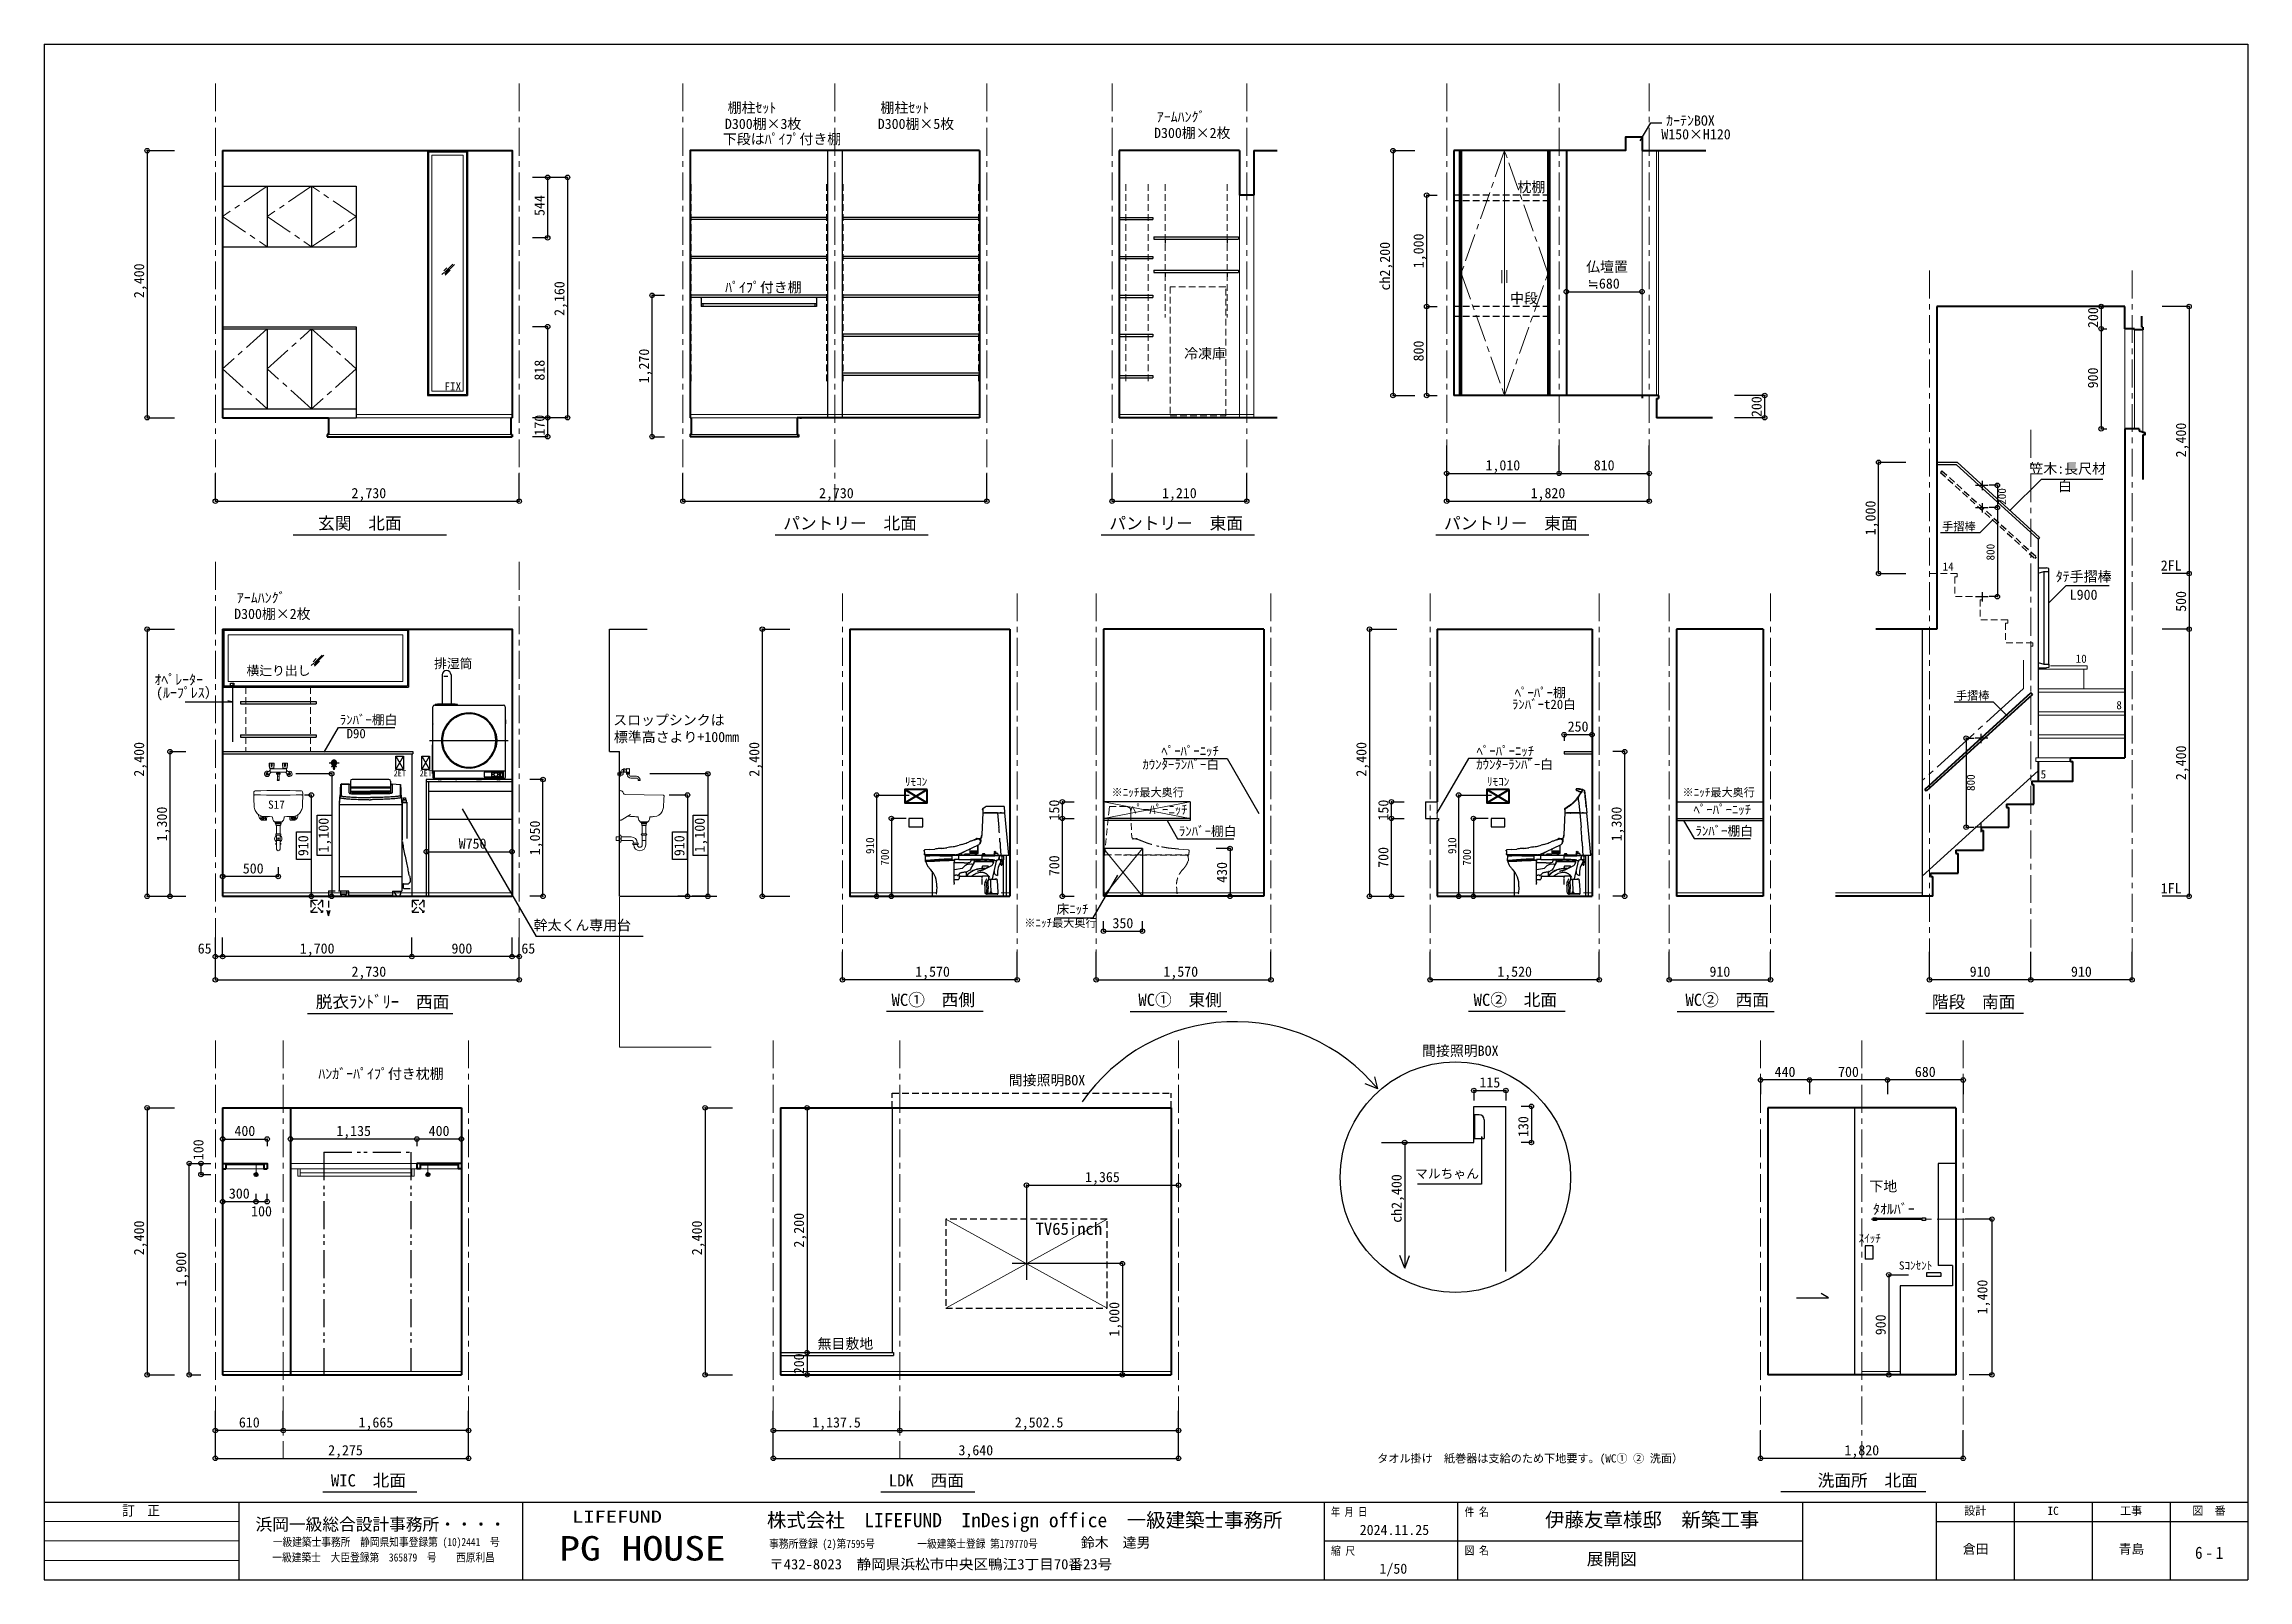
# Model space of a CAD drawing. Units: millimetres at full size, sheet at 1:50, with parts at 1:20. Extents: x -31113 to 29332, y -20209 to 31249.
# Drawn here: x -10070 to 9730, y -7239 to 6561 of the extents above; entities that cross this region are included whole.
import ezdxf
from ezdxf.enums import TextEntityAlignment as Align

# ---------------------------------------------------------------- set-up
doc = ezdxf.new("R2010")
doc.units = ezdxf.units.MM
doc.header["$LTSCALE"] = 50
doc.header["$PDMODE"] = 32
doc.header["$PDSIZE"] = 40
for name, pattern in [('CHAIN1', [8, 5, -1, 1, -1]), ('CHAIN2', [12, 9, -1, 1, -1]), ('DASHED1', [1.8, 1.2, -0.6]), ('DOUBLE_CHAIN1', [8.8, 5, -1, 0.6, -0.6, 0.6, -1])]:
    doc.linetypes.add(name, pattern=pattern)
for name, color, linetype, lineweight in [('B-1_通り芯・通り番号', 1, 'CHAIN1', 18), ('B-2_柱(黄)', 4, 'Continuous', 9), ('B-3_仕上線(黄)', 3, 'Continuous', 40), ('B-4_下地・間柱(水色)', 4, 'DASHED1', 9), ('B-5_サッシ・室内建具', 7, 'Continuous', 25), ('B-6_住宅設備・造作', 1, 'Continuous', 18), ('B-A_文字', 7, 'Continuous', 25), ('B-F_寸法・方位', 7, 'Continuous', 25), ('E-A_Layer234', 7, 'Continuous', 25), ('E-F_Layer239', 7, 'Continuous', 25), ('F-F_図面枠（共通）', 7, 'Continuous', 25)]:
    doc.layers.add(name, color=color, linetype=linetype, lineweight=lineweight)
doc.layers.add('F-8_図名（電気）', color=3, linetype='Continuous')
doc.layers.add('F-A_Layer250', color=7, linetype='Continuous')
doc.styles.add('ＭＳ ゴシック', font='')
doc.styles.get('ＭＳ ゴシック').set_extended_font_data('MS Gothic')

msp = doc.modelspace()

# ---------------------------------------------------------------- texts
at = {"layer": 'B-A_文字', "style": 'ＭＳ ゴシック'}
for s, height, p in [('棚柱ｾｯﾄ', 91.64, (-3929.19, 5915.6)), ('棚柱ｾｯﾄ', 91.64, (-2555.89, 5915.6)), ('ｱｰﾑﾊﾝｸﾞ', 91.64, (-73.51, 5834.16)), ('下段はﾊﾟｲﾌﾟ付き棚', 91.64, (-3971.46, 5634.37)), ('D300棚×3枚', 91.64, (-3953.32, 5770.81)), ('D300棚×5枚', 91.64, (-2580.02, 5770.81)), ('D300棚×2枚', 91.64, (-97.64, 5689.38)), ('W150×H120', 91.64, (4459.6, 5677.37)), ('ｶｰﾃﾝBOX', 91.64, (4502.85, 5800.48)), ('枕棚', 91.64, (3166.7, 5203.38)), ('仏壇置', 91.64, (3784.11, 4486.99)), ('ﾊﾟｲﾌﾟ付き棚', 91.64, (-3951.73, 4302.32)), ('中段', 91.64, (3100.72, 4204.21)), ('冷凍庫', 91.64, (172.6, 3706.56)), ('FIX', 73.31, (-6473.25, 3426.55)), ('笠木:長尺材', 91.64, (7766.88, 2673.02)), ('2,730', 91.64, (-7308.24, 2453.29)), ('2,730', 91.64, (-3107.77, 2453.29)), ('\u3000玄関\u3000北面', 110, (-7758.26, 2167.48)), ('パントリー\u3000北面', 110, (-3429.18, 2167.48)), ('パントリー\u3000東面', 110, (-499.38, 2167.48)), ('パントリー\u3000東面', 110, (2507.02, 2167.48)), ('手摺棒', 73.31, (6983.21, 2168.88)), ('14', 73.31, (6986.9, 1807.72)), ('ﾀﾃ手摺棒', 91.64, (8003.86, 1704.33)), ('2FL', 91.64, (8946.64, 1802.94)), ('ｱｰﾑﾊﾝｸﾞ', 91.64, (-8338.29, 1512.77)), ('L900', 91.64, (8128.96, 1540.17)), ('D300棚×2枚', 91.64, (-8362.42, 1367.98)), ('排湿筒', 84.31, (-6566.28, 927.7)), ('10', 73.31, (8182.06, 979.91)), ('ｵﾍﾟﾚｰﾀｰ', 91.64, (-9079.7, 777.57)), ('(ﾙｰﾌﾟﾚｽ）', 91.64, (-9064.42, 659.17)), ('横辷り出し', 84.31, (-8251.86, 864.27)), ('ﾗﾝﾊﾞｰt20白', 84.31, (3118.12, 560.78)), ('ﾍﾟｰﾊﾟｰ棚', 84.31, (3141.6, 666.44)), ('手摺棒', 73.31, (7106.57, 648.25)), ('8', 73.31, (8547.16, 562.49)), ('ﾗﾝﾊﾞｰ棚白', 84.31, (-7412.98, 422.21)), ('D90', 84.31, (-7352.2, 298.22)), ('スロップシンクは', 91.64, (-4956.56, 414.21)), ('標準高さより+100mm', 91.64, (-4950.91, 261.71)), ('ﾍﾟｰﾊﾟｰﾆｯﾁ', 84.31, (-32.64, 141.37)), ('ﾍﾟｰﾊﾟｰﾆｯﾁ', 84.31, (2799.39, 141.37)), ('2ET', 54.99, (-6930.12, -34.62)), ('2ET', 54.99, (-6696.37, -34.62)), ('ｶｳﾝﾀｰﾗﾝﾊﾞｰ白', 84.31, (-202.59, 21)), ('ｶｳﾝﾀｰﾗﾝﾊﾞｰ白', 84.31, (2796.85, 21)), ('5', 73.31, (7867.1, -59.21)), ('※ﾆｯﾁ最大奥行', 73.31, (-479.6, -220.92)), ('※ﾆｯﾁ最大奥行', 73.31, (4650.32, -220.92)), ('S17', 73.31, (-8057.37, -331.27)), ('ﾍﾟｰﾊﾟｰﾆｯﾁ', 84.31, (-313.74, -384.76)), ('ﾍﾟｰﾊﾟｰﾆｯﾁ', 84.31, (4748.64, -384.76)), ('ﾗﾝﾊﾞｰ棚白', 84.31, (125.68, -578.58)), ('ﾗﾝﾊﾞｰ棚白', 84.31, (4766.53, -576.35)), ('1FL', 91.64, (8946.64, -1097.06)), ('床ﾆｯﾁ', 84.31, (-974.54, -1279.38)), ('幹太くん専用台', 91.64, (-5671.85, -1428.86)), ('※ﾆｯﾁ最大奥行', 73.31, (-1263.58, -1393.98)), ('2,730', 91.64, (-7308.24, -1846.71)), ('脱衣ﾗﾝﾄﾞﾘｰ\u3000西面', 110, (-7629.65, -2132.52)), ('WC①\u3000西側', 110, (-2456.34, -2114.59)), ('WC①\u3000東側', 110, (-238.87, -2114.59)), ('WC②\u3000北面', 110, (2773.12, -2114.59)), ('WC②\u3000西面', 110, (4676.43, -2114.59)), ('階段\u3000南面', 110, (6890.13, -2132.52)), ('間接照明BOX', 91.64, (2309.83, -2557.64)), ('ﾊﾝｶﾞｰﾊﾟｲﾌﾟ付き枕棚', 91.64, (-7606.17, -2764.13)), ('間接照明BOX', 91.64, (-1403.61, -2821.95)), ('下地', 91.64, (6328.84, -3775.42)), ('ﾀｵﾙﾊﾞｰ', 91.64, (6361.08, -3979.31)), ('TV65inch', 110, (-1162.56, -4171.97)), ('ｽｲｯﾁ', 73.31, (6232.06, -4228.62)), ('Sｺﾝｾﾝﾄ', 73.31, (6594.22, -4472.63)), ('無目敷地', 91.64, (-3121, -5189.41)), ('WIC\u3000北面', 110, (-7493.21, -6432.52)), ('LDK\u3000西面', 110, (-2480.79, -6432.52)), ('洗面所\u3000北面', 110, (5863.88, -6432.52))]:
    msp.add_text(s, height=height, dxfattribs=at).set_placement(p, align=Align.BOTTOM_LEFT)
for s, p in [('544', (-5546.3, 5016.29)), ('2,400', (-9143.97, 4278.29)), ('2,160', (-5367.28, 4118.29)), ('818', (-5546.3, 3537.29)), ('170', (-5546.3, 3043.29)), ('2,400', (-9143.97, -21.71)), ('2,400', (-3617.29, -21.71)), ('2,400', (1837.44, -21.71)), ('2,400', (-9143.97, -4321.71)), ('2,400', (-4131.56, -4321.71)), ('1,000', (-382.71, -5052.96))]:
    msp.add_text(s, height=91.64, rotation=90, dxfattribs=at).set_placement(p, align=Align.BOTTOM_LEFT)
at = {"layer": 'B-A_文字', "color": 3, "style": 'ＭＳ ゴシック'}
msp.add_text('白', height=91.64, dxfattribs=at).set_placement((8023.31, 2516.88), align=Align.BOTTOM_LEFT)
at = {"layer": 'B-A_文字', "color": 6, "style": 'ＭＳ ゴシック'}
msp.add_text('タオル掛け\u3000紙巻器は支給のため下地要す。(WC① ② 洗面）', height=73.31, dxfattribs=at).set_placement((1906.51, -6206.11), align=Align.BOTTOM_LEFT)
at = {"layer": 'B-F_寸法・方位', "style": 'ＭＳ ゴシック'}
for s, height, p in [('ch2,200', 91.64, (2049.22, 4347.04)), ('1,000', 91.64, (2351.34, 4547.04)), ('200', 91.64, (8411.26, 4009.54)), ('1,270', 91.64, (-4607.44, 3512.04)), ('800', 91.64, (2351.34, 3709.54)), ('900', 91.64, (8409.62, 3467.96)), ('200', 91.64, (5388.32, 3209.54)), ('2,400', 91.64, (9201.26, 2847.04)), ('1,000', 91.64, (6411.63, 2147.04)), ('200', 73.31, (7578.55, 2421.15)), ('800', 73.31, (7474.98, 1921.07)), ('500', 91.64, (9201.26, 1459.54)), ('2,400', 91.64, (9201.26, -52.96)), ('800', 73.31, (7297.95, -150.28)), ('1,300', 91.64, (-8938.87, -602.96)), ('150', 91.64, (-921.87, -415.46)), ('150', 91.64, (2034.95, -415.46)), ('1,300', 91.64, (4129.9, -602.96)), ('910', 91.64, (-7669.3, -735.46)), ('1,100', 91.64, (-7486.38, -702.96)), ('1,050', 91.64, (-5587.97, -727.96)), ('910', 91.64, (-4289.81, -735.46)), ('1,100', 91.64, (-4106.88, -702.96)), ('910', 73.31, (-2590.87, -716.71)), ('910', 73.31, (2638.59, -716.71)), ('700', 73.31, (-2458.25, -821.71)), ('700', 91.64, (-921.87, -915.46)), ('700', 91.64, (2034.95, -840.46)), ('700', 73.31, (2771.22, -821.71)), ('430', 91.64, (584.78, -975.46)), ('100', 91.64, (-8610.72, -3467.44)), ('2,200', 91.64, (-3215.36, -4252.96)), ('1,900', 91.64, (-8765.87, -4602.96)), ('1,400', 91.64, (7416.88, -4852.96)), ('900', 91.64, (6502.97, -5040.46)), ('200', 91.64, (-3215.36, -5390.46))]:
    msp.add_text(s, height=height, rotation=90, dxfattribs=at).set_placement(p, align=Align.BOTTOM_LEFT)
for s, p in [('≒680', (3797.54, 4336.17)), ('1,010', (2880.08, 2703.29)), ('810', (3852.58, 2703.29)), ('1,210', (-26.32, 2453.29)), ('1,820', (3285.08, 2453.29)), ('250', (3618.11, 355.96)), ('W750', (-6344.97, -695.9)), ('500', (-8284.97, -919.15)), ('350', (-471.35, -1410.4)), ('65', (-8689.92, -1638.48)), ('1,700', (-7772.47, -1638.48)), ('900', (-6409.97, -1638.48)), ('65', (-5782.14, -1638.48)), ('1,570', (-2243.85, -1846.71)), ('1,570', (-13.85, -1846.71)), ('1,520', (2985.61, -1846.71)), ('910', (4892.09, -1846.71)), ('910', (7230.03, -1846.71)), ('910', (8140.03, -1846.71)), ('440', (5477.49, -2746.67)), ('700', (6047.49, -2746.67)), ('680', (6737.49, -2746.67)), ('400', (-8359.97, -3277.67)), ('1,135', (-7444.97, -3277.67)), ('400', (-6614.97, -3277.67)), ('300', (-8409.97, -3839.93)), ('1,365', (-717.56, -3692.09)), ('100', (-8209.97, -3999.37)), ('610', (-8319.97, -5896.71)), ('1,665', (-7244.97, -5896.71)), ('1,137.5', (-3168.81, -5896.71)), ('2,502.5', (-1348.81, -5896.71)), ('2,275', (-7518.08, -6146.71)), ('3,640', (-1855.06, -6146.71)), ('1,820', (6104.99, -6146.71))]:
    msp.add_text(s, height=91.64, dxfattribs=at).set_placement(p, align=Align.BOTTOM_LEFT)
at = {"layer": 'B-F_寸法・方位', "color": 4, "style": 'ＭＳ ゴシック'}
for p in [(-2335.65, -125.58), (2893.81, -125.58)]:
    msp.add_text('ﾘﾓｺﾝ', height=73.31, dxfattribs=at).set_placement(p, align=Align.BOTTOM_LEFT)
at = {"layer": 'E-A_Layer234', "style": 'ＭＳ ゴシック'}
msp.add_text('マルちゃん', height=84.31, dxfattribs=at).set_placement((2246.73, -3655.85), align=Align.BOTTOM_LEFT)
at = {"layer": 'E-F_Layer239', "style": 'ＭＳ ゴシック'}
msp.add_text('115', height=91.64, dxfattribs=at).set_placement((2825.6, -2841.68), align=Align.BOTTOM_LEFT)
for s, p in [('130', (3292.38, -3258.97)), ('ch2,400', (2153.68, -4030.07))]:
    msp.add_text(s, height=91.64, rotation=90, dxfattribs=at).set_placement(p, align=Align.BOTTOM_LEFT)
at = {"layer": 'F-8_図名（電気）', "style": 'ＭＳ ゴシック'}
for s, height, p in [('2024.11.25', 91.64, (1750.12, -6862.68)), ('展開図', 110, (3789.68, -7139.08))]:
    msp.add_text(s, height=height, dxfattribs=at).set_placement(p, align=Align.BOTTOM_LEFT)
at = {"layer": 'F-8_図名（電気）', "insert": (9254.73, -7051.58), "char_height": 110, "attachment_point": 7, "style": 'ＭＳ ゴシック'}
msp.add_mtext('\\T1.38;\\W0.9;6-1', dxfattribs=at)
at = {"layer": 'F-A_Layer250', "style": 'ＭＳ ゴシック'}
for s, height, width, p in [('LIFEFUND', 110, 1.35, (-5327, -6758.34)), ('PG HOUSE', 219.9, 1.25, (-5442.07, -7130.9))]:
    msp.add_text(s, height=height, dxfattribs=dict(at, width=width)).set_placement(p, align=Align.BOTTOM_LEFT)
at = {"layer": 'F-F_図面枠（共通）', "style": 'ＭＳ ゴシック'}
for s, height, width, p in [('訂\u3000正', 91.64, 0.9, (-9367.77, -6689.08)), ('年 月 日', 73.31, 0.8, (1491.94, -6686.44)), ('件 名', 73.31, 0.85, (2691.94, -6686.44)), ('一級建築士事務所\u3000静岡県知事登録第 (10)2441\u3000号', 73.31, 0.85, (-8015.63, -6957.11)), ('事務所登録 (2)第7595号', 73.31, 0.85, (-3555.97, -6972.83)), ('一級建築士登録 第179770号', 73.31, 0.85, (-2224.12, -6972.83)), ('図 名', 73.31, 0.85, (2692.3, -7033.2)), ('一級建築士\u3000大臣登録第\u3000365879\u3000号\u3000\u3000西原利昌', 73.31, 0.85, (-8019, -7095.71)), ('〒432-8023\u3000静岡県浜松市中央区鴨江3丁目70番23号', 91.64, 1.05, (-3556.28, -7171.2)), ('縮 尺', 73.31, 0.85, (1491.94, -7036.44))]:
    msp.add_text(s, height=height, dxfattribs=dict(at, width=width)).set_placement(p, align=Align.BOTTOM_LEFT)
for s, height, p in [('浜岡一級総合設計事務所・・・・', 110, (-8170.64, -6827.37)), ('株式会社\u3000LIFEFUND\u3000InDesign office\u3000一級建築士事務所', 128.3, (-3576.43, -6804.36)), ('伊藤友章様邸\u3000新築工事', 128.3, (3414.59, -6801.17)), ('設計', 73.31, (7179.73, -6676.58)), ('IC', 73.31, (7929.73, -6676.58)), ('工事', 73.31, (8579.73, -6676.58)), ('図\u3000番', 73.31, (9229.73, -6676.58)), ('鈴木\u3000達男', 91.64, (-755.62, -6976.45)), ('倉田', 84.31, (7168.72, -7028.29)), ('青島', 84.31, (8568.72, -7028.29)), ('1/50', 91.64, (1927.56, -7211))]:
    msp.add_text(s, height=height, dxfattribs=at).set_placement(p, align=Align.BOTTOM_LEFT)

# ---------------------------------------------------------------- linework, layer by layer
at = {"layer": 'B-1_通り芯・通り番号'}
for p, q in [((-8531.22, 6208.04), (-8531.22, 2453.29)), ((-8531.22, 6208.04), (-8531.22, 2453.29)), ((-5801.22, 6208.04), (-5801.22, 2453.29)), ((-5801.22, 6208.04), (-5801.22, 2453.29)), ((-4330.76, 6208.04), (-4330.76, 2453.29)), ((-4330.76, 6208.04), (-4330.76, 2453.29)), ((-2965.76, 6208.04), (-2965.76, 2453.29)), ((-1600.76, 6208.04), (-1600.76, 2453.29)), ((-1600.76, 6208.04), (-1600.76, 2453.29)), ((-475.07, 6208.04), (-475.07, 2453.29)), ((-475.07, 6208.04), (-475.07, 2453.29)), ((734.93, 6208.04), (734.93, 2453.29)), ((2531.33, 6208.04), (2531.33, 2453.29)), ((2531.33, 6208.04), (2531.33, 2453.29)), ((3541.33, 6208.04), (3541.33, 2953.29)), ((4351.33, 6208.04), (4351.33, 2453.29)), ((6868.78, 4525.37), (6868.78, -1846.71)), ((8688.78, 4525.37), (8688.78, -1846.71)), ((7778.78, 3094.58), (7778.78, -1846.71)), ((-8531.22, 1908.04), (-8531.22, -1846.71)), ((-8531.22, 1908.04), (-8531.22, -1846.71)), ((-5801.22, 1908.04), (-5801.22, -1846.71)), ((-5801.22, 1908.04), (-5801.22, -1846.71)), ((-2897.6, 1625.37), (-2897.6, -1846.71)), ((-1327.6, 1625.37), (-1327.6, -1846.71)), ((-617.6, 1625.37), (-617.6, -1846.71)), ((952.4, 1625.37), (952.4, -1846.71)), ((2381.86, 1625.37), (2381.86, -1846.71)), ((3901.86, 1625.37), (3901.86, -1846.71)), ((4530.84, 1625.37), (4530.84, -1846.71)), ((5440.84, 1625.37), (5440.84, -1846.71)), ((-8531.22, -2391.96), (-8531.22, -6146.71)), ((-8531.22, -2391.96), (-8531.22, -6146.71)), ((-7921.22, -2391.96), (-7921.22, -6146.71)), ((-6256.22, -2391.96), (-6256.22, -6146.71)), ((-6256.22, -2391.96), (-6256.22, -6146.71)), ((-3518.81, -2391.96), (-3518.81, -6146.71)), ((-3518.81, -2391.96), (-3518.81, -6146.71)), ((-2381.31, -2391.96), (-2381.31, -6146.71)), ((121.19, -2391.96), (121.19, -6146.71)), ((5351.24, -2391.96), (5351.24, -6146.71)), ((6261.24, -2391.96), (6261.24, -6146.71)), ((7171.24, -2391.96), (7171.24, -6146.71)), ((7188.06, -3996.71), (6346.24, -3996.71))]:
    msp.add_line(p, q, dxfattribs=at)
at = {"layer": 'B-2_柱(黄)', "color": 7, "lineweight": 25}
for p, q in [((-6626.22, 5603.29), (-6626.22, 3403.29)), ((-6616.22, 5593.29), (-6276.22, 5593.29)), ((-6616.22, 5593.29), (-6616.22, 3413.29)), ((-6276.22, 5593.29), (-6276.22, 3413.29)), ((-6266.22, 5603.29), (-6266.22, 3403.29)), ((-3030.76, 5603.29), (-3030.76, 3203.29)), ((-2900.76, 5603.29), (-2900.76, 3203.29)), ((-3030.76, 5003.29), (-4265.76, 5003.29)), ((-3030.76, 4983.29), (-4265.76, 4983.29)), ((-1665.76, 5003.29), (-2900.76, 5003.29)), ((-1665.76, 4983.29), (-2900.76, 4983.29)), ((-3030.76, 4653.29), (-4265.76, 4653.29)), ((-3030.76, 4633.29), (-4265.76, 4633.29)), ((-1665.76, 4653.29), (-2900.76, 4653.29)), ((-1665.76, 4633.29), (-2900.76, 4633.29)), ((-3030.76, 4303.29), (-4265.76, 4303.29)), ((-3030.76, 4283.29), (-4265.76, 4283.29)), ((-1665.76, 4303.29), (-2900.76, 4303.29)), ((-1665.76, 4283.29), (-2900.76, 4283.29)), ((-1665.76, 3953.29), (-2900.76, 3953.29)), ((-1665.76, 3933.29), (-2900.76, 3933.29)), ((-1665.76, 3603.29), (-2900.76, 3603.29)), ((-1665.76, 3583.29), (-2900.76, 3583.29)), ((-6626.22, 3403.29), (-6266.22, 3403.29)), ((-6616.22, 3413.29), (-6276.22, 3413.29)), ((3586.86, 203.29), (3586.86, 183.29)), ((3586.86, 203.29), (3836.86, 203.29)), ((3586.86, 183.29), (3836.86, 183.29)), ((2341.86, -246.71), (2341.86, -396.71)), ((2446.86, -416.71), (2456.86, -416.71)), ((-1452.6, -767.98), (-1452.6, -1096.71)), ((-1427.6, -726.71), (-1427.6, -1096.71)), ((3776.86, -767.98), (3776.86, -1096.71)), ((3801.86, -726.71), (3801.86, -1096.71)), ((-2092.6, -870.61), (-2092.6, -1096.71)), ((3136.86, -870.61), (3136.86, -1096.71))]:
    msp.add_line(p, q, dxfattribs=at)
at = {"layer": 'B-2_柱(黄)'}
for p, q in [((-6586.22, 5563.29), (-6306.22, 5563.29)), ((-6586.22, 5563.29), (-6586.22, 3443.29)), ((-6306.22, 5563.29), (-6306.22, 3443.29)), ((3051.33, 5603.29), (3051.33, 3403.29)), ((4286.33, 3403.29), (4286.33, 5603.29)), ((4434.02, 3403.29), (4434.02, 5603.29)), ((-6383.69, 4581.19), (-6468.67, 4496.21)), ((-6398.21, 4583.35), (-6467.9, 4513.65)), ((-6474.02, 4510.22), (-6495.26, 4488.98)), ((-6450.36, 4551.62), (-6478.6, 4523.38)), ((-6421.87, 4529.04), (-6465.7, 4485.21)), ((3027.83, 4528.19), (3027.83, 4412.88)), ((3071.98, 4528), (3071.98, 4414.12)), ((-6586.22, 3443.29), (-6306.22, 3443.29)), ((-7648.17, 997.67), (-7669.41, 976.43)), ((-7624.51, 1039.07), (-7652.75, 1010.83)), ((-7557.84, 1068.65), (-7642.82, 983.67)), ((-7572.35, 1070.8), (-7642.05, 1001.1)), ((-7596.01, 1016.49), (-7639.84, 972.66)), ((-6721.22, -3496.71), (-7856.22, -3496.71)), ((-6721.22, -3546.71), (-7856.22, -3546.71)), ((-7790.34, -3546.71), (-7790.34, -3611.71)), ((-7770.22, -3546.71), (-7770.22, -3611.71)), ((-6765.02, -3546.71), (-6765.02, -3611.71)), ((-6744.9, -3546.71), (-6744.9, -3611.71)), ((-6744.9, -3611.71), (-7790.34, -3611.71)), ((-6765.02, -3581.71), (-7770.22, -3581.71))]:
    msp.add_line(p, q, dxfattribs=at)
at = {"layer": 'B-2_柱(黄)', "color": 3, "lineweight": 40}
for p, q in [((8623.78, 4003.29), (8623.78, 4203.29)), ((8711.97, 4003.29), (8623.78, 4003.29)), ((-8466.22, -3546.71), (-8437.98, -3546.71)), ((-8437.98, -3507.26), (-8437.98, -3546.71)), ((-8096.22, -3507.26), (-8437.98, -3507.26)), ((-6321.22, -3496.71), (-6721.22, -3496.71)), ((-6721.22, -3496.71), (-6721.22, -3546.71)), ((-6691.22, -3507.26), (-6349.47, -3507.26)), ((-6349.47, -3507.26), (-6349.47, -3546.71)), ((-6321.22, -3546.71), (-6349.47, -3546.71))]:
    msp.add_line(p, q, dxfattribs=at)
at = {"layer": 'B-2_柱(黄)', "color": 1, "lineweight": 18}
for p, q in [((-8437.98, -3546.71), (-8096.22, -3546.71)), ((-8166.22, -3496.71), (-8166.22, -3581.71)), ((-6349.47, -3546.71), (-6691.22, -3546.71)), ((-6621.22, -3496.71), (-6621.22, -3581.71)), ((-8177.4, -3596.71), (-8154.39, -3596.71)), ((-6610.05, -3596.71), (-6633.06, -3596.71))]:
    msp.add_line(p, q, dxfattribs=at)
at = {"layer": 'B-2_柱(黄)', "color": 7, "lineweight": 25}
for points in [[(2341.86, -246.71), (2444.47, -246.71), (2446.86, -246.71)], [(2341.86, -396.71), (2456.86, -396.71), (2456.86, -416.71)]]:
    msp.add_lwpolyline(points, dxfattribs=at)
at = {"layer": 'B-2_柱(黄)', "color": 3, "lineweight": 40}
for points in [[(-8466.22, -3496.71), (-8066.22, -3496.71), (-8066.22, -3546.71)], [(-8096.22, -3507.26), (-8096.22, -3546.71), (-8066.22, -3546.71)], [(-6691.22, -3507.26), (-6691.22, -3546.71), (-6721.22, -3546.71)]]:
    msp.add_lwpolyline(points, dxfattribs=at)
for centre in [(-8166.22, -3596.71), (-6621.22, -3596.71)]:
    msp.add_circle(centre, 15, dxfattribs=at)
at = {"layer": 'B-3_仕上線(黄)'}
for p, q in [((-8466.22, 5603.29), (-8466.22, 3203.29)), ((-8466.22, 5603.29), (-8466.22, 3203.29)), ((-5866.22, 5603.29), (-5866.22, 3203.29)), ((-4265.76, 5603.29), (-4265.76, 3233.29)), ((-1665.76, 5603.29), (-1665.76, 3203.29)), ((-1665.76, 5603.29), (-1665.76, 3203.29)), ((-410.07, 5603.29), (-410.07, 3233.29)), ((-410.07, 5603.29), (-410.07, 3203.29)), ((669.93, 5603.29), (-410.07, 5603.29)), ((669.93, 5603.29), (669.93, 5203.29)), ((799.93, 5603.29), (1007.81, 5603.29)), ((799.93, 5603.29), (799.93, 5203.29)), ((2596.33, 5603.29), (2596.33, 3403.29)), ((2646.33, 5603.29), (2646.33, 3403.29)), ((2661.33, 5603.29), (2661.33, 3403.29)), ((3441.33, 5603.29), (3441.33, 3403.29)), ((3456.33, 5603.29), (3456.33, 3403.29)), ((3606.33, 5603.29), (3606.33, 3403.29)), ((4286.33, 5723.29), (4286.33, 5603.29)), ((4286.33, 5603.29), (4858.08, 5603.29)), ((799.93, 5203.29), (669.93, 5203.29)), ((6933.78, 4203.29), (6933.78, 1303.29)), ((8623.78, 4203.29), (6933.78, 4203.29)), ((8775.86, 4017.84), (8775.86, 4117.53)), ((8786.9, 4017.84), (8775.86, 4017.84)), ((8786.9, 4017.84), (8786.9, 3993.72)), ((4434.02, 3403.29), (2596.33, 3403.29)), ((4286.33, 3403.29), (4286.33, 3380.17)), ((4416.33, 3375.56), (4434.02, 3375.56)), ((4416.33, 3375.56), (4416.33, 3203.29)), ((4434.02, 3403.29), (4434.02, 3375.56)), ((-8466.22, 3203.29), (-7516.22, 3203.29)), ((-7546.22, 3203.29), (-7546.22, 3192.65)), ((-7516.22, 3203.29), (-7516.22, 3053.29)), ((-5876.22, 3203.29), (-5876.22, 3053.29)), ((-5876.22, 3203.29), (-5866.22, 3203.29)), ((-4255.76, 3203.29), (-4265.76, 3203.29)), ((-4255.76, 3203.29), (-4255.76, 3053.29)), ((-3303.26, 3203.29), (-3303.26, 3053.29)), ((-1665.76, 3203.29), (-3303.26, 3203.29)), ((-3273.26, 3203.29), (-3273.26, 3192.65)), ((1007.81, 3203.29), (-410.07, 3203.29)), ((4918.5, 3203.29), (4416.33, 3203.29)), ((-7526.22, 3053.29), (-7526.22, 3033.29)), ((-7516.22, 3053.29), (-7526.22, 3053.29)), ((-7526.22, 3033.29), (-5866.22, 3033.29)), ((-5876.22, 3053.29), (-5866.22, 3053.29)), ((-5866.22, 3053.29), (-5866.22, 3033.29)), ((-3303.26, 3053.29), (-3293.26, 3053.29)), ((8623.78, 3103.29), (8623.78, 146.15)), ((8753.78, 3103.29), (8623.78, 3103.29)), ((8753.78, 3103.29), (8753.78, 3086.28)), ((8753.78, 3086.28), (8803.38, 3070.8)), ((8786.9, 3050.45), (8786.9, 2647.36)), ((-8466.22, 1303.29), (-8466.22, -1096.71)), ((-8466.22, 1303.29), (-8466.22, -1096.71)), ((-5866.22, 1303.29), (-5866.22, -1096.71)), ((-2832.6, 1303.29), (-1392.6, 1303.29)), ((-1392.6, 1303.29), (-1392.6, -1096.71)), ((887.4, 1303.29), (-552.6, 1303.29)), ((-552.6, 1303.29), (-552.6, -1096.71)), ((887.4, 1303.29), (887.4, -1096.71)), ((2446.86, 1303.29), (3836.86, 1303.29)), ((2446.86, 1303.29), (2446.86, -246.71)), ((3836.86, 1303.29), (3836.86, -1096.71)), ((4595.84, 1303.29), (4595.84, -1096.71)), ((5375.84, 1303.29), (4595.84, 1303.29)), ((5375.84, 1303.29), (5375.84, -1096.71)), ((6933.78, 1303.29), (6388.23, 1303.29)), ((7780.54, 732.46), (6826.69, -136.04)), ((7794, 717.67), (6840.15, -150.82)), ((7794, 717.67), (7780.54, 732.46)), ((7843.78, 116.15), (7843.78, -60.99)), ((6840.15, -150.82), (6826.69, -136.04)), ((2446.86, -416.71), (2446.86, -1096.71)), ((-8466.22, -1096.71), (-5866.22, -1096.71)), ((-1420.55, -1096.71), (-1392.6, -1096.71)), ((887.4, -1096.71), (-552.6, -1096.71)), ((2446.86, -1096.71), (3808.92, -1096.71)), ((3808.92, -1096.71), (3836.86, -1096.71)), ((5375.84, -1096.71), (4595.84, -1096.71)), ((6897.73, -1096.71), (6023.78, -1096.71)), ((-8466.22, -2996.71), (-8466.22, -5396.71)), ((-8466.22, -2996.71), (-6321.22, -2996.71)), ((-8466.22, -2996.71), (-8466.22, -3496.71)), ((-7856.22, -2996.71), (-7856.22, -5396.71)), ((-7856.22, -2996.71), (-7856.22, -5396.71)), ((-6321.22, -2996.71), (-6321.22, -5396.71)), ((-6321.22, -2996.71), (-6321.22, -3496.71)), ((-3453.81, -2996.71), (-3453.81, -5396.71)), ((-3453.81, -2996.71), (-3453.81, -3496.71)), ((-3453.81, -2996.71), (56.19, -2996.71)), ((56.19, -2996.71), (56.19, -5366.71)), ((56.19, -2996.71), (56.19, -5396.71)), ((7106.24, -2996.71), (5416.24, -2996.71)), ((5416.24, -2996.71), (5416.24, -5396.71)), ((7106.24, -2996.71), (7106.24, -5396.71)), ((-8466.22, -3546.71), (-8466.22, -5396.71)), ((-6321.22, -3546.71), (-6321.22, -5366.71)), ((-8466.22, -5396.71), (-6321.22, -5396.71)), ((-3453.81, -5396.71), (56.19, -5396.71)), ((7106.24, -5396.71), (5416.24, -5396.71))]:
    msp.add_line(p, q, dxfattribs=at)
for points in [[(-8466.22, 5603.29), (-5866.22, 5603.29), (-5866.22, 3233.29)], [(-1665.76, 5603.29), (-4265.76, 5603.29), (-4265.76, 3203.29)], [(4286.33, 5723.29), (4136.33, 5723.29), (4136.33, 5603.29), (2596.33, 5603.29)], [(8786.9, 3993.72), (8711.97, 3993.72), (8711.97, 4003.29)], [(-4255.76, 3053.29), (-4265.76, 3053.29), (-4265.76, 3033.29)], [(-3293.26, 3053.29), (-3293.26, 3033.29), (-4265.76, 3033.29)], [(8625.57, 3103.29), (8623.92, 3103.29), (8623.78, 3103.29)], [(8803.38, 3070.8), (8803.38, 3050.45), (8786.9, 3050.45)], [(-8466.22, 1303.29), (-5866.22, 1303.29), (-5866.22, -1066.71)], [(-2832.6, 1303.29), (-2832.6, -1096.71), (-1420.55, -1096.71)]]:
    msp.add_lwpolyline(points, dxfattribs=at)
at = {"layer": 'B-4_下地・間柱(水色)'}
for p, q in [((-4255.76, 5303.29), (-4255.76, 3503.29)), ((-3040.76, 5303.29), (-3040.76, 3503.29)), ((-2890.76, 5303.29), (-2890.76, 3503.29)), ((-1675.76, 5303.29), (-1675.76, 3503.29)), ((-350.07, 5303.29), (-350.07, 3503.29)), ((-150.07, 5303.29), (-150.07, 3503.29)), ((1.44, 5303.29), (1.44, 4103.29)), ((560.37, 5303.29), (560.37, 4103.29)), ((7116.28, 1803.29), (6868.78, 1803.29)), ((7116.28, 1803.29), (7116.28, 1773.29)), ((7096.28, 1773.29), (7116.28, 1773.29)), ((7096.28, 1773.29), (7096.28, 1596.15)), ((7343.78, 1596.15), (7096.28, 1596.15)), ((7343.78, 1596.15), (7343.78, 1566.15)), ((7323.78, 1566.15), (7343.78, 1566.15)), ((7323.78, 1566.15), (7323.78, 1389.01)), ((7571.28, 1389.01), (7323.78, 1389.01)), ((7571.28, 1389.01), (7571.28, 1359.01)), ((7551.28, 1359.01), (7571.28, 1359.01)), ((7551.28, 1359.01), (7551.28, 1181.86)), ((7798.78, 1181.86), (7551.28, 1181.86)), ((7778.78, 1151.86), (7778.78, 974.72)), ((7778.78, 1151.86), (7798.78, 1151.86)), ((7798.78, 1181.86), (7798.78, 1151.86)), ((-8256.22, 783.29), (-8256.22, 203.29)), ((-7676.22, 783.29), (-7676.22, 203.29))]:
    msp.add_line(p, q, dxfattribs=at)
at = {"layer": 'B-4_下地・間柱(水色)', "color": 3, "linetype": 'Continuous', "lineweight": 40}
for p, q in [((8134.4, 146.15), (8623.78, 146.15)), ((8134.4, 116.15), (8134.4, 146.15)), ((8134.4, 116.15), (8157.28, 116.15)), ((7787.73, -60.99), (7787.73, -90.99)), ((7787.73, -90.99), (7807.73, -90.99)), ((7807.73, -268.14), (7807.73, -90.99)), ((7560.23, -268.14), (7807.73, -268.14)), ((7560.23, -268.14), (7560.23, -298.14)), ((7560.23, -298.14), (7580.23, -298.14)), ((7580.23, -475.28), (7580.23, -298.14)), ((7332.73, -475.28), (7580.23, -475.28)), ((7332.73, -475.28), (7332.73, -505.28)), ((7332.73, -505.28), (7352.73, -505.28)), ((7352.73, -682.42), (7352.73, -505.28)), ((7105.23, -682.42), (7352.73, -682.42)), ((7105.23, -682.42), (7105.23, -712.42)), ((7105.23, -712.42), (7125.23, -712.42)), ((7125.23, -889.56), (7125.23, -712.42)), ((6877.73, -889.56), (7125.23, -889.56)), ((6877.73, -889.56), (6877.73, -919.56)), ((6877.73, -919.56), (6897.73, -919.56)), ((6897.73, -1096.71), (6897.73, -919.56))]:
    msp.add_line(p, q, dxfattribs=at)
at = {"layer": 'B-4_下地・間柱(水色)', "linetype": 'CHAIN1'}
for points in [[(3051.33, 5603.29), (2661.33, 4503.29), (3051.33, 3403.29), (3441.33, 4503.29)], [(-7266.22, 5011.29), (-7666.22, 5283.29), (-8066.22, 5011.29), (-7666.22, 4739.29)], [(-7666.22, 3283.29), (-8066.22, 3643.29), (-7666.22, 4003.29), (-7266.22, 3643.29)]]:
    msp.add_lwpolyline(points, close=True, dxfattribs=at)
for points in [[(-8066.22, 5283.29), (-8466.22, 5011.29), (-8066.22, 4739.29)], [(-8066.22, 4003.29), (-8466.22, 3643.29), (-8066.22, 3283.29)]]:
    msp.add_lwpolyline(points, dxfattribs=at)
at = {"layer": 'B-4_下地・間柱(水色)', "color": 3, "linetype": 'Continuous', "lineweight": 40}
msp.add_lwpolyline([(7787.73, -60.99), (8157.28, -60.99), (8157.28, 116.15)], dxfattribs=at)
at = {"layer": 'B-5_サッシ・室内建具'}
for p, q in [((-8466.22, 5283.29), (-8466.22, 4739.29)), ((-8466.22, 5283.29), (-7266.22, 5283.29)), ((-8066.22, 5283.29), (-8066.22, 4739.29)), ((-7666.22, 5283.29), (-7666.22, 4739.29)), ((-7266.22, 5283.29), (-7266.22, 4739.29)), ((-8466.22, 4739.29), (-7266.22, 4739.29)), ((-8466.22, 4021.29), (-7266.22, 4021.29)), ((-8466.22, 4003.29), (-7266.22, 4003.29)), ((-8066.22, 4003.29), (-8066.22, 3283.29)), ((-7666.22, 4003.29), (-7666.22, 3283.29)), ((-7266.22, 4021.29), (-7266.22, 3203.29)), ((-8466.22, 3283.29), (-7266.22, 3283.29)), ((-7516.22, 3203.29), (-7266.22, 3203.29)), ((6933.78, 2803.29), (7116.28, 2803.29)), ((6933.78, 2783.29), (7108.53, 2783.29)), ((7108.53, 2783.29), (7844.45, 2113.23)), ((7116.28, 2803.29), (7857.91, 2128.02)), ((7843.78, 2113.23), (7843.78, 1881.36)), ((7857.91, 2128.02), (7844.45, 2113.23)), ((7843.78, 1881.36), (7843.78, 146.15)), ((-8377.77, 806.54), (-8377.77, 290.42))]:
    msp.add_line(p, q, dxfattribs=at)
msp.add_lwpolyline([(-8364.4, 793.11), (-8394.4, 793.11), (-8394.4, 817.11), (-8364.4, 817.11)], close=True, dxfattribs=at)
at = {"layer": 'B-6_住宅設備・造作', "color": 4, "lineweight": 9}
for p, q in [((3051.33, 5603.29), (3051.33, 3403.29)), ((4286.33, 5603.29), (4286.33, 3403.29)), ((4416.33, 5603.29), (4416.33, 3403.29)), ((669.93, 5203.29), (669.93, 3203.29)), ((799.93, 5203.29), (799.93, 3203.29)), ((8623.78, 3103.29), (8623.78, 4003.29)), ((8711.97, 3993.72), (8711.97, 3103.29)), ((8786.9, 3993.72), (8786.9, 3075.94)), ((-8416.22, 1253.29), (-8416.22, 833.29)), ((-8416.22, 1253.29), (-6846.22, 1253.29)), ((-6846.22, 1253.29), (-6846.22, 833.29)), ((-8416.22, 833.29), (-6846.22, 833.29)), ((7843.78, 944.72), (8283.99, 944.72)), ((7955.29, 974.72), (8283.99, 974.72)), ((8256.99, 944.72), (8256.99, 767.58)), ((8283.99, 974.72), (8283.99, 944.72)), ((7843.78, 767.58), (8623.78, 767.58)), ((7843.78, 737.58), (8623.78, 737.58)), ((7843.78, 560.44), (8623.78, 560.44)), ((7843.78, 530.44), (8623.78, 530.44)), ((7843.78, 353.29), (8623.78, 353.29)), ((7843.78, 323.29), (8623.78, 323.29)), ((7843.78, 30.61), (6803.78, -916.33)), ((7824.49, 116.15), (7824.49, 146.15)), ((8134.4, 146.15), (7824.49, 146.15)), ((8134.4, 116.15), (7824.49, 116.15)), ((2444.47, -246.71), (2444.47, -396.71))]:
    msp.add_line(p, q, dxfattribs=at)
at = {"layer": 'B-6_住宅設備・造作', "color": 4, "linetype": 'CHAIN2', "lineweight": 9}
for p, q in [((7713.78, 1025.79), (7713.78, 771.67)), ((7713.78, 771.67), (6803.78, -56.9))]:
    msp.add_line(p, q, dxfattribs=at)
at = {"layer": 'B-6_住宅設備・造作'}
for p, q in [((227.9, -246.71), (-552.6, -396.71)), ((-552.6, -246.71), (227.9, -396.71)), ((-552.6, -666.71), (-202.6, -1096.71)), ((-552.6, -1096.71), (-202.6, -666.71))]:
    msp.add_line(p, q, dxfattribs=at)
at = {"layer": 'B-6_住宅設備・造作', "color": 7, "lineweight": 25}
for p, q in [((6196.24, -2996.71), (6196.24, -5396.71)), ((6361.24, -4236.71), (6361.24, -4356.71)), ((6361.24, -4356.71), (6291.24, -4356.71)), ((7076.76, -4412.71), (6946.24, -4412.71))]:
    msp.add_line(p, q, dxfattribs=at)
at = {"layer": 'B-6_住宅設備・造作', "linetype": 'DASHED1'}
msp.add_lwpolyline([(45.5, 3221.03), (545.5, 3221.03), (545.5, 4381.03), (45.5, 4381.03)], close=True, dxfattribs=at)
at = {"layer": 'B-6_住宅設備・造作', "color": 7, "lineweight": 25}
for points in [[(7106.24, -3496.71), (6946.24, -3496.71), (6946.24, -4412.71)], [(6361.24, -4236.71), (6291.24, -4236.71), (6291.24, -4356.71)], [(7076.76, -4412.71), (7076.76, -4596.71), (6606.24, -4596.71), (6606.24, -5396.71)], [(5674.22, -4703.69), (5960.2, -4703.69), (5896.12, -4666.69)]]:
    msp.add_lwpolyline(points, dxfattribs=at)
at = {"layer": 'B-A_文字', "linetype": 'DASHED1'}
for p, q in [((3456.33, 5203.29), (2596.33, 5203.29)), ((3456.33, 5153.29), (2596.33, 5153.29)), ((3456.33, 4203.29), (2596.33, 4203.29)), ((3456.33, 4113.29), (2596.33, 4113.29)), ((6981.14, 2726.34), (6966.98, 2712.18)), ((6966.98, 2712.18), (7815.25, 1939.81)), ((6981.14, 2726.34), (7828.72, 1954.6)), ((7828.72, 1954.6), (7815.25, 1939.81))]:
    msp.add_line(p, q, dxfattribs=at)
at = {"layer": 'B-A_文字', "color": 1, "lineweight": 18}
for p, q in [((-7266.22, 3233.29), (-5866.22, 3233.29)), ((-7266.22, 3203.29), (-5876.22, 3203.29)), ((-1665.76, 3233.29), (-4265.76, 3233.29)), ((-3303.26, 3203.29), (-4255.76, 3203.29)), ((799.93, 3233.29), (-410.07, 3233.29)), ((-7516.22, 3053.29), (-5876.22, 3053.29)), ((-3303.26, 3053.29), (-4255.76, 3053.29)), ((-8466.22, -1066.71), (-5866.22, -1066.71)), ((-2055.42, -1066.71), (-2832.6, -1066.71)), ((-1392.6, -1066.71), (-1470.21, -1066.71)), ((-552.6, -1066.71), (887.4, -1066.71)), ((3174.05, -1066.71), (2446.86, -1066.71)), ((3836.86, -1066.71), (3759.25, -1066.71)), ((4595.84, -1066.71), (5375.84, -1066.71)), ((6803.78, -1066.71), (6023.78, -1066.71)), ((-1968.81, -3996.71), (-518.81, -4796.71)), ((-1968.81, -4796.71), (-518.81, -3996.71)), ((-8466.22, -5366.71), (-6321.22, -5366.71)), ((-3453.81, -5366.71), (56.19, -5366.71)), ((6606.24, -5366.71), (6261.24, -5366.71))]:
    msp.add_line(p, q, dxfattribs=at)
at = {"layer": 'B-A_文字'}
for p, q in [((7594.6, 2371.63), (7870.73, 2647.77)), ((8427.2, 2647.77), (7870.73, 2647.77)), ((7843.78, 1855.11), (7920.82, 1855.11)), ((7843.78, 1807.29), (7896.67, 1821.47)), ((7896.67, 1821.47), (7896.67, 988.75)), ((7936.67, 1821.47), (7936.67, 988.75)), ((7938.74, 1538.78), (8093.59, 1693.63)), ((8484.43, 1693.63), (8093.59, 1693.63)), ((-4990.42, 1303.29), (-4650.51, 1303.29)), ((-4990.42, 203.29), (-4990.42, 1303.29)), ((6803.78, 1303.29), (6803.78, -1096.71)), ((7843.78, 1002.92), (7896.67, 988.75)), ((-6494.22, 892.12), (-6494.22, 632.12)), ((-6477.65, 882.12), (-6442.72, 882.12)), ((-6414.22, 892.12), (-6414.22, 632.12)), ((7843.78, 955.11), (7920.82, 955.11)), ((7896.67, 988.75), (7940.29, 988.75)), ((7940.29, 960.32), (7920.82, 955.11)), ((7940.29, 988.75), (7940.29, 960.32)), ((-8306.22, 653.29), (-7626.22, 653.29)), ((-8306.22, 653.29), (-8306.22, 633.29)), ((-8306.22, 633.29), (-7626.22, 633.29)), ((-7626.22, 653.29), (-7626.22, 633.29)), ((-6576.22, 28.12), (-6576.22, 607.12)), ((-6561.22, 622.12), (-5941.22, 622.12)), ((-6556.27, 622.12), (-6556.22, 627.12)), ((-6556.18, 622.12), (-6556.22, 627.12)), ((-6546.65, 627.12), (-6555.79, 627.12)), ((-6554.84, 628.12), (-6545.69, 628.12)), ((-6519.56, 627.12), (-6546.65, 627.12)), ((-6545.69, 628.12), (-6516.79, 628.12)), ((-6534.22, 632.12), (-6536.22, 630.12)), ((-6536.22, 630.12), (-6536.22, 629.25)), ((-6376.22, 630.12), (-6536.22, 630.12)), ((-6535.23, 628.25), (-6530.67, 628.21)), ((-6534.22, 632.12), (-6378.22, 632.12)), ((-6495.62, 623.42), (-6523.87, 623.42)), ((-6514.12, 628.42), (-6496.62, 628.42)), ((-6495.91, 628.12), (-6366.76, 628.12)), ((-6495.62, 624.12), (-6495.62, 627.42)), ((-6365.8, 627.12), (-6495.62, 627.12)), ((-6495.62, 623.42), (-6495.62, 624.12)), ((-6495.62, 623.42), (-6495.62, 622.12)), ((-6381.78, 628.21), (-6377.22, 628.25)), ((-6376.22, 630.12), (-6378.22, 632.12)), ((-6376.22, 629.25), (-6376.22, 630.12)), ((-6366.76, 628.12), (-6357.61, 628.12)), ((-6356.66, 627.12), (-6365.8, 627.12)), ((-6357.61, 628.12), (-6357.22, 628.12)), ((-6357.22, 628.12), (-6356.22, 627.12)), ((-6356.22, 627.12), (-6356.66, 627.12)), ((-6356.27, 622.12), (-6356.22, 627.12)), ((-6356.18, 622.12), (-6356.22, 627.12)), ((-5926.22, 607.12), (-5926.22, 28.12)), ((7443.83, 647.67), (7091.46, 647.67)), ((7565.49, 526.01), (7443.83, 647.67)), ((-6576.72, 451.62), (-6576.72, 455.62)), ((-6451.1, 436.65), (-6451.03, 436.6)), ((-6449.56, 438.85), (-6449.59, 438.87)), ((-6449.45, 438.43), (-6449.56, 438.85)), ((-6441.52, 449.99), (-6441.48, 449.96)), ((-6441.48, 449.96), (-6441.06, 449.98)), ((-6439.87, 452.1), (-6439.8, 452.05)), ((-6416.09, 478.1), (-6421.47, 472.87)), ((-6368.79, 512.81), (-6368.75, 512.73)), ((-6366.51, 513.65), (-6366.43, 514.07)), ((-6366.43, 514.07), (-6366.44, 514.11)), ((-6354.2, 520.34), (-6354.18, 520.31)), ((-6354.18, 520.31), (-6353.79, 520.13)), ((-6351.77, 521.48), (-6351.73, 521.4)), ((-6150.93, 521.4), (-6150.9, 521.48)), ((-6148.48, 520.31), (-6148.87, 520.13)), ((-6148.46, 520.34), (-6148.48, 520.31)), ((-6136.24, 514.07), (-6136.22, 514.11)), ((-6136.15, 513.65), (-6136.24, 514.07)), ((-6133.91, 512.73), (-6133.87, 512.81)), ((-6086.57, 478.1), (-6081.2, 472.87)), ((-6062.87, 452.05), (-6062.8, 452.1)), ((-6061.18, 449.96), (-6061.61, 449.98)), ((-6061.15, 449.99), (-6061.18, 449.96)), ((-6053.22, 438.43), (-6053.11, 438.85)), ((-6053.11, 438.85), (-6053.07, 438.87)), ((-6051.64, 436.6), (-6051.57, 436.65)), ((-5925.72, 487.62), (-5925.72, 483.62)), ((-5925.72, 483.62), (-5925.72, 455.62)), ((-5925.72, 455.62), (-5925.72, 451.62)), ((-8306.22, 353.29), (-7626.22, 353.29)), ((-8306.22, 353.29), (-8306.22, 333.29)), ((-8306.22, 333.29), (-7626.22, 333.29)), ((-7626.22, 353.29), (-7626.22, 333.29)), ((-6608.87, 303.32), (-5901.53, 303.32)), ((-6579.22, 263.96), (-6579.22, 264.12)), ((-6578.75, 264.46), (-6576.22, 264.59)), ((-6578.72, 264.62), (-6576.22, 264.62)), ((-6490.66, 323.42), (-6490.37, 323.42)), ((-6490.37, 283.21), (-6490.66, 283.21)), ((-6490.58, 323.42), (-6490.36, 325.86)), ((-6490.36, 280.78), (-6490.58, 283.21)), ((-6490.45, 325.83), (-6490.36, 325.86)), ((-6490.45, 280.81), (-6490.36, 280.78)), ((-6490.37, 323.42), (-6490.29, 323.5)), ((-6490.37, 283.21), (-6490.29, 283.14)), ((-6009.97, 358.26), (-6009.97, 358.38)), ((-6009.97, 248.26), (-6009.96, 248.4)), ((-6009.63, 358.85), (-6009.64, 358.9)), ((-6009.64, 247.74), (-6009.63, 247.79)), ((-6009.6, 248.01), (-6009.63, 247.79)), ((-6009.57, 358.44), (-6009.57, 358.45)), ((-6009.57, 248.19), (-6009.57, 248.2)), ((-6009.27, 357.11), (-6009.11, 356.53)), ((-6008.26, 254.14), (-6008.32, 253.82)), ((-4990.42, 203.29), (-4900.42, 203.29)), ((-4900.42, -1096.71), (-4900.42, 203.29)), ((-6579.22, 8.28), (-6579.22, 8.77)), ((-6579.22, 8.12), (-6579.22, 8.28)), ((-6576.22, 7.65), (-6578.75, 7.78)), ((-6576.22, 7.62), (-6578.72, 7.62)), ((-6576.22, 27.12), (-6576.22, 28.12)), ((-6575.72, 27.62), (-6576.22, 27.12)), ((-6576.22, 27.12), (-6576.22, -29.38)), ((-6561.22, 27.62), (-6575.72, 27.62)), ((-6575.16, 27.62), (-6575.52, 27.62)), ((-6561.72, 27.5), (-6575.15, 27.62)), ((-6569.72, 27.57), (-6569.72, 27.62)), ((-6561.22, 27.2), (-6561.24, 27.08)), ((-6561.23, 27), (-6561.23, 27)), ((-6561.23, -29.1), (-6561.23, 27)), ((-6561.21, 27.25), (-6561.22, 27.21)), ((-5941.42, 27.12), (-6561.03, 27.12)), ((-6451.05, 170.07), (-6451.1, 169.99)), ((-6449.56, 167.79), (-6449.59, 167.77)), ((-6449.45, 168.2), (-6449.56, 167.79)), ((-6441.52, 156.65), (-6441.48, 156.67)), ((-6441.48, 156.67), (-6441.06, 156.65)), ((-6439.77, 154.55), (-6439.87, 154.53)), ((-6416.09, 128.54), (-6421.47, 133.77)), ((-6368.75, 93.91), (-6368.79, 93.83)), ((-6366.51, 92.99), (-6366.43, 92.57)), ((-6366.43, 92.57), (-6366.44, 92.53)), ((-6354.2, 86.29), (-6354.18, 86.33)), ((-6354.18, 86.33), (-6353.79, 86.51)), ((-6351.73, 85.23), (-6351.77, 85.16)), ((-6150.9, 85.16), (-6150.93, 85.23)), ((-6148.48, 86.33), (-6148.87, 86.51)), ((-6148.46, 86.29), (-6148.48, 86.33)), ((-6136.15, 92.99), (-6136.24, 92.57)), ((-6136.24, 92.57), (-6136.22, 92.53)), ((-6133.87, 93.83), (-6133.91, 93.91)), ((-6117.63, 15.14), (-6117.63, -20.88)), ((-6117.44, 15.34), (-6117.44, -21.08)), ((-6046.93, 17.53), (-6115.24, 17.53)), ((-6086.57, 128.54), (-6081.2, 133.77)), ((-6062.8, 154.53), (-6062.87, 154.59)), ((-6061.18, 156.67), (-6061.61, 156.65)), ((-6061.15, 156.65), (-6061.18, 156.67)), ((-6053.22, 168.2), (-6053.11, 167.79)), ((-6053.11, 167.79), (-6053.07, 167.77)), ((-6051.57, 169.99), (-6051.64, 170.04)), ((-6046.64, -22.97), (-6046.64, 17.23)), ((-6046.62, -23.38), (-6046.62, 17.64)), ((-6046.62, 0.01), (-6046.29, 0.01)), ((-6046.29, -2.32), (-6046.29, 17.03)), ((-6045.99, 17.33), (-6011.65, 17.33)), ((-6039.62, 17.33), (-6039.62, 17.63)), ((-6019.62, 17.63), (-6019.62, 17.33)), ((-6011.35, 17.03), (-6011.35, 15.42)), ((-6011.35, 15.42), (-6011.35, 14.02)), ((-6010.85, 15.42), (-6010.85, 17.03)), ((-6010.55, 17.33), (-5976.22, 17.33)), ((-6007.72, 17.43), (-6010.12, 17.43)), ((-6010.12, 17.43), (-6010.12, 17.33)), ((-5978.62, 17.43), (-6006.37, 17.43)), ((-5995.33, 17.43), (-5995.33, 17.53)), ((-5989.92, 17.53), (-5989.65, 17.62)), ((-5989.92, 17.53), (-5989.92, 17.43)), ((-5989.15, 17.63), (-5989.65, 17.62)), ((-5953.82, 17.63), (-5989.15, 17.63)), ((-5975.69, 17.43), (-5977.27, 17.43)), ((-5975.92, -2.32), (-5975.92, 17.03)), ((-5975.92, 7.33), (-5975.69, 7.33)), ((-5975.68, 0.01), (-5975.92, 0.01)), ((-5975.69, 17.43), (-5975.69, 17.07)), ((-5975.69, 7.33), (-5975.69, 17.07)), ((-5975.69, 7.33), (-5975.68, 7.33)), ((-5975.68, 7.33), (-5975.68, -13.07)), ((-5974.4, 17.38), (-5975.4, 17.38)), ((-5974.12, 7.33), (-5974.11, 7.33)), ((-5974.12, -13.07), (-5974.12, 7.33)), ((-5974.11, 14.33), (-5974.11, 7.33)), ((-5973.83, 14.33), (-5974.11, 14.33)), ((-5974.11, 7.33), (-5973.83, 7.33)), ((-5974.1, 14.33), (-5974.1, 17.08)), ((-5973.83, 17.03), (-5973.83, -22.77)), ((-5973.53, 17.33), (-5953.79, 17.33)), ((-5952.81, 17.41), (-5952.81, 17.28)), ((-5951.59, 15.13), (-5951.59, -20.87)), ((-5951.59, 7.13), (-5951.38, 7.13)), ((-5951.4, 15.75), (-5951.4, 15.37)), ((-5951.38, 15.36), (-5951.38, -21.11)), ((-5951.28, -20.87), (-5951.28, 15.13)), ((-5941.23, 27.21), (-5941.24, 27.25)), ((-5941.21, 27.08), (-5941.23, 27.2)), ((-5926.72, 27.62), (-5941.22, 27.62)), ((-5941.22, 27), (-5941.22, 27)), ((-5941.22, -29.1), (-5941.22, 27)), ((-5927.29, 27.62), (-5940.73, 27.5)), ((-5932.72, 27.62), (-5932.72, 27.57)), ((-5927.29, 27.62), (-5926.93, 27.62)), ((-5926.22, 27.12), (-5926.72, 27.62)), ((-5926.22, 28.12), (-5926.22, 27.12)), ((-5926.22, 27.12), (-5926.22, -29.38)), ((-7405.79, -93.34), (-7401.06, -88.62)), ((-7402.59, -93.35), (-7402.59, -191.98)), ((-7400.88, -88.81), (-7333.14, -88.81)), ((-7395.04, -85.79), (-7332.32, -85.79)), ((-7332.32, -85.79), (-7320.86, -92.41)), ((-7330.87, -89.91), (-7330.87, -165.05)), ((-7318.94, -152.02), (-7137.54, -152.02)), ((-7318.33, -60.92), (-7318.33, -173.62)), ((-7317.74, -120.99), (-6958.2, -120.99)), ((-7317.33, -111.94), (-6957.38, -111.94)), ((-6971.87, -45.81), (-7303.21, -45.81)), ((-7301.67, -158.19), (-7137.54, -158.19)), ((-7300.76, -166.07), (-7137.54, -166.07)), ((-6956.14, -152.02), (-7137.54, -152.02)), ((-6973.42, -158.19), (-7137.54, -158.19)), ((-6974.33, -166.07), (-7137.54, -166.07)), ((-6956.76, -60.92), (-6956.76, -173.62)), ((-6944.21, -89.91), (-6944.21, -165.05)), ((-6872.49, -91.2), (-6872.49, -191.98)), ((-5866.22, -66.71), (-6636.22, -66.71)), ((-6616.22, -66.71), (-6616.22, -1096.71)), ((-6616.22, -152.71), (-5866.22, -152.71)), ((-6561.43, -37.38), (-6568.23, -37.38)), ((-6561.43, -37.38), (-6561.33, -37.31)), ((-6560.22, -37.38), (-6561.43, -37.38)), ((-6561.33, -37.31), (-6561.26, -37.02)), ((-6561.26, -36.99), (-6561.26, -36.94)), ((-6561.12, -37.34), (-6559.45, -37.37)), ((-6560.22, -37.36), (-6560.22, -37.38)), ((-6559.96, -37.38), (-6560.22, -37.38)), ((-6559.96, -37.36), (-6559.92, -38.17)), ((-6559.92, -38.17), (-6559.84, -38.97)), ((-6559.4, -39.04), (-6559.84, -38.97)), ((-6379.81, -37.37), (-6559.44, -37.37)), ((-6559.4, -39.04), (-6557.41, -39.06)), ((-6548.54, -39.06), (-6557.41, -39.06)), ((-6548.54, -39.06), (-6546.54, -39.04)), ((-6546.22, -38.99), (-6546.54, -39.04)), ((-6381.33, -38.99), (-6546.22, -38.99)), ((-6540.44, -40.42), (-6540.96, -38.99)), ((-6537.53, -43.18), (-6536.21, -43.38)), ((-6081.62, -43.38), (-6532.05, -43.38)), ((-6513.72, -48.88), (-6522.52, -48.88)), ((-6513.72, -48.5), (-6513.72, -50.56)), ((-6504.92, -48.88), (-6513.72, -48.88)), ((-6381.33, -38.99), (-6379.84, -38.99)), ((-6379.81, -37.37), (-6379.44, -37.21)), ((-6378.23, -37.2), (-6379.73, -37.22)), ((-6379.66, -37.21), (-6379.66, -37.21)), ((-6379.48, -38.83), (-6379.47, -38.83)), ((-6379.47, -38.83), (-6379.46, -38.8)), ((-6379.33, -38.47), (-6379.32, -37.87)), ((-6379.31, -37.2), (-6379.32, -37.87)), ((-6378.23, -37.2), (-6375.13, -37.2)), ((-6375.75, -44.71), (-6375.75, -43.38)), ((-6375.13, -37.2), (-6374.64, -37.19)), ((-6374.48, -37.16), (-6374.22, -37.08)), ((-6362.49, -36.88), (-6373.96, -36.88)), ((-6372.78, -36.13), (-6363.67, -36.13)), ((-6364.55, -44.71), (-6364.55, -43.38)), ((-6364.55, -44.71), (-6364.52, -44.68)), ((-6364.52, -43.38), (-6364.52, -44.68)), ((-6364.52, -44.68), (-6315.52, -44.68)), ((-6317.5, -46.71), (-6362.55, -46.71)), ((-6362.22, -37.08), (-6361.97, -37.16)), ((-6361.81, -37.19), (-6361.31, -37.2)), ((-6361.31, -37.2), (-6358.22, -37.2)), ((-6356.72, -37.22), (-6358.22, -37.2)), ((-6357.13, -37.87), (-6357.14, -37.2)), ((-6357.13, -37.87), (-6357.12, -38.47)), ((-6357.01, -37.21), (-6356.64, -37.37)), ((-6356.99, -38.81), (-6356.98, -38.83)), ((-6356.98, -38.83), (-6356.97, -38.83)), ((-6356.8, -37.21), (-6356.79, -37.21)), ((-6145.81, -37.37), (-6356.64, -37.37)), ((-6356.61, -38.99), (-6355.12, -38.99)), ((-6147.33, -38.99), (-6355.12, -38.99)), ((-6315.52, -43.38), (-6315.52, -44.68)), ((-6315.5, -44.71), (-6315.5, -43.38)), ((-6186.95, -44.71), (-6186.95, -43.38)), ((-6186.95, -44.71), (-6186.92, -44.68)), ((-6186.92, -43.38), (-6186.92, -44.66)), ((-6186.92, -44.66), (-6137.92, -44.66)), ((-6186.92, -44.68), (-6186.92, -44.66)), ((-6186.92, -44.68), (-6184.94, -46.7)), ((-6184.95, -46.71), (-6139.9, -46.71)), ((-6147.33, -38.99), (-6145.84, -38.99)), ((-6145.81, -37.37), (-6145.44, -37.21)), ((-6144.23, -37.2), (-6145.73, -37.22)), ((-6145.66, -37.21), (-6145.66, -37.21)), ((-6145.48, -38.83), (-6145.47, -38.83)), ((-6145.47, -38.83), (-6145.46, -38.8)), ((-6145.33, -38.47), (-6145.32, -37.87)), ((-6145.31, -37.2), (-6145.32, -37.87)), ((-6144.23, -37.2), (-6141.13, -37.2)), ((-6141.13, -37.2), (-6140.64, -37.19)), ((-6140.48, -37.16), (-6140.22, -37.08)), ((-6128.49, -36.88), (-6139.96, -36.88)), ((-6128.7, -46.71), (-6139.9, -46.71)), ((-6138.78, -36.13), (-6129.67, -36.13)), ((-6137.92, -43.38), (-6137.92, -44.66)), ((-6137.92, -44.66), (-6137.92, -44.68)), ((-6137.92, -44.68), (-6137.9, -44.71)), ((-6137.9, -44.71), (-6137.9, -43.38)), ((-6128.7, -46.71), (-6126.7, -44.71)), ((-6128.22, -37.08), (-6127.97, -37.16)), ((-6127.81, -37.19), (-6127.31, -37.2)), ((-6127.31, -37.2), (-6124.22, -37.2)), ((-6126.7, -44.71), (-6126.7, -43.38)), ((-6122.72, -37.22), (-6124.22, -37.2)), ((-6123.13, -37.87), (-6123.14, -37.2)), ((-6123.13, -37.87), (-6123.12, -38.47)), ((-6123.01, -37.21), (-6122.64, -37.37)), ((-6122.99, -38.81), (-6122.98, -38.83)), ((-6122.98, -38.83), (-6122.97, -38.83)), ((-6122.8, -37.21), (-6122.79, -37.21)), ((-5943.01, -37.37), (-6122.64, -37.37)), ((-6122.61, -38.99), (-6121.12, -38.99)), ((-6115.24, -23.27), (-6046.93, -23.27)), ((-6115.17, -23.42), (-5953.82, -23.42)), ((-6115.13, -23.38), (-6046.62, -23.38)), ((-6045.22, -43.38), (-6081.44, -43.38)), ((-6048.04, -40.56), (-6048.28, -39.88)), ((-6044.41, -40.56), (-6048.04, -40.56)), ((-6046.62, -1.99), (-6046.29, -1.99)), ((-6046.62, -3.75), (-6046.29, -3.75)), ((-6046.62, -5.75), (-6046.29, -5.75)), ((-6046.29, -22.77), (-6046.29, -3.42)), ((-6029.39, -2.62), (-6045.99, -2.62)), ((-6045.99, -3.12), (-6029.39, -3.12)), ((-6011.65, -23.07), (-6045.99, -23.07)), ((-6044.17, -39.88), (-6044.41, -40.56)), ((-6039.62, -23.37), (-6039.62, -23.07)), ((-6038.51, -40.42), (-6038.32, -39.88)), ((-6029.39, -3.12), (-6027.99, -3.12)), ((-6019.62, -23.07), (-6019.62, -23.37)), ((-6017.94, -40.42), (-6018.13, -39.88)), ((-6011.35, -21.16), (-6011.35, -22.77)), ((-6007.44, -43.38), (-6011.22, -43.38)), ((-6010.85, -21.16), (-6010.85, -19.76)), ((-6010.85, -22.77), (-6010.85, -21.16)), ((-5976.22, -23.07), (-6010.55, -23.07)), ((-6010.12, -23.07), (-6010.12, -23.17)), ((-6010.12, -23.17), (-6007.72, -23.17)), ((-6006.37, -23.17), (-5978.62, -23.17)), ((-5979.92, -48.88), (-5997.52, -48.88)), ((-5995.33, -23.27), (-5995.6, -23.36)), ((-5995.33, -23.27), (-5995.33, -23.17)), ((-5989.92, -23.27), (-5995.33, -23.27)), ((-5992.81, -2.62), (-5994.21, -2.62)), ((-5976.22, -2.62), (-5992.81, -2.62)), ((-5992.81, -3.12), (-5976.22, -3.12)), ((-5989.92, -23.17), (-5989.92, -23.27)), ((-5989.15, -23.37), (-5953.82, -23.37)), ((-5988.72, -48.88), (-5988.72, -50.56)), ((-5977.27, -23.17), (-5975.69, -23.17)), ((-5976.25, -2.62), (-5976.25, -3.12)), ((-5975.68, -1.99), (-5975.92, -1.99)), ((-5975.92, -22.77), (-5975.92, -3.42)), ((-5975.68, -3.75), (-5975.92, -3.75)), ((-5975.68, -5.75), (-5975.92, -5.75)), ((-5975.69, -13.07), (-5975.92, -13.07)), ((-5975.68, -13.07), (-5975.69, -13.07)), ((-5975.69, -22.82), (-5975.69, -13.07)), ((-5975.69, -22.82), (-5975.69, -23.17)), ((-5975.4, -23.12), (-5974.4, -23.12)), ((-5974.11, -13.07), (-5974.12, -13.07)), ((-5974.11, -13.07), (-5974.11, -20.07)), ((-5973.83, -13.07), (-5974.11, -13.07)), ((-5974.11, -20.07), (-5973.83, -20.07)), ((-5974.1, -22.82), (-5974.1, -20.07)), ((-5953.79, -23.07), (-5973.53, -23.07)), ((-5962.22, -43.38), (-5969.91, -43.38)), ((-5955.72, -39.68), (-5962.24, -39.68)), ((-5955.9, -39.04), (-5953.91, -39.06)), ((-5947.39, -39.68), (-5955.72, -39.68)), ((-5945.04, -39.06), (-5953.91, -39.06)), ((-5952.81, -23.02), (-5952.81, -23.16)), ((-5951.38, -12.87), (-5951.59, -12.87)), ((-5951.4, -21.12), (-5951.4, -21.49)), ((-5945.04, -39.06), (-5943.04, -39.04)), ((-5942.61, -38.97), (-5943.04, -39.04)), ((-5943, -37.37), (-5941.33, -37.34)), ((-5942.61, -38.97), (-5942.53, -38.17)), ((-5942.53, -38.17), (-5942.49, -37.36)), ((-5942.22, -37.38), (-5942.49, -37.38)), ((-5941.19, -37.02), (-5941.12, -37.31)), ((-5941.02, -37.38), (-5941.12, -37.31)), ((-5941.02, -37.38), (-5934.22, -37.38)), ((-7411.76, -211.71), (-7418.97, -271.89)), ((-7418.97, -271.89), (-6856.11, -271.89)), ((-7418.97, -271.89), (-7418.97, -1050.27)), ((-6863.32, -211.71), (-6856.11, -271.89)), ((-6856.11, -271.89), (-6856.11, -1050.88)), ((-6852.13, -254.62), (-6806.06, -254.62)), ((-6852.13, -254.62), (-6852.13, -589.85)), ((-6809.75, -254.62), (-6809.75, -576.79)), ((-6313.4, -309.43), (-5650.19, -1458.14)), ((227.9, -246.71), (-552.6, -246.71)), ((227.9, -246.71), (227.9, -416.71)), ((-6616.22, -402.71), (-5866.22, -402.71)), ((227.9, -396.71), (-552.6, -396.71)), ((227.9, -416.71), (-552.6, -416.71)), ((-202.6, -666.71), (-552.6, -666.71)), ((-202.6, -666.71), (-202.6, -1096.71)), ((-6856.11, -921.95), (-7418.97, -921.95)), ((-6856.11, -985.36), (-6843.13, -985.36)), ((-6843.13, -985.36), (-6843.13, -1022.66)), ((-6837.65, -983.17), (-6842.54, -985.99)), ((-6837.65, -983.17), (-6794.86, -983.17)), ((-8466.22, -1096.71), (-5866.22, -1096.71)), ((-7406.92, -1050.27), (-7406.92, -1080.85)), ((-7394.98, -1096.71), (-7404.13, -1080.85)), ((-7365.3, -1096.71), (-7356.15, -1080.85)), ((-7356.15, -1080.85), (-7354.26, -1080.85)), ((-7354.26, -1050.27), (-7354.26, -1080.85)), ((-7333.05, -1086.79), (-6939.81, -1086.79)), ((-6939.81, -1050.88), (-6939.81, -1086.79)), ((-6939.81, -1050.88), (-6856.11, -1050.88)), ((-6922.39, -1050.88), (-6922.39, -1065.91)), ((-6922.39, -1065.91), (-6904.61, -1096.71)), ((-6843.13, -1022.66), (-6856.11, -1022.66)), ((-6837.65, -1026.77), (-6842.61, -1021.8)), ((-6837.65, -1026.77), (-6782.52, -1026.77)), ((-4900.42, -1096.71), (-4026.92, -1096.71)), ((-4689.31, -1458.14), (-5650.19, -1458.14)), ((-2451.31, -2996.71), (-2451.31, -5196.71)), ((6802.08, -3991.71), (6394.08, -3991.71)), ((6802.08, -4001.71), (6394.08, -4001.71)), ((-382.71, -4396.71), (-1371.78, -4396.71)), ((-382.71, -4396.71), (-382.71, -5396.71)), ((-3453.81, -5221.71), (-2438.81, -5221.71)), ((-382.71, -5396.71), (-690.72, -5396.71))]:
    msp.add_line(p, q, dxfattribs=at)
at = {"layer": 'B-A_文字', "lineweight": 18}
for p, q in [((-8073.3, -3.78), (-8059.15, 10.36)), ((-8059.15, -3.78), (-8073.3, 10.36)), ((-8072.51, 11.67), (-8072.17, 11.92)), ((-8049.17, 28.89), (-8063.57, 18.09)), ((-8051.27, 1.69), (-8054.38, -0.64)), ((-8036.87, 12.49), (-8051.27, 1.69)), ((-8049.17, 28.89), (-8040.22, 35.61)), ((-8048.72, 98.17), (-8048.72, 75.53)), ((-8048.7, 98.16), (-8048.72, 98.16)), ((-8048.72, 98.16), (-8048.72, 98.16)), ((-8046.22, 70.56), (-8046.16, 70.83)), ((-8046.22, 70.56), (-8046.22, 57.59)), ((-8046.22, 57.59), (-8046.22, 54.99)), ((-8045.6, 77.51), (-8045.6, 98.33)), ((-8007.42, 53.79), (-8045.02, 53.79)), ((-8040.22, 49.29), (-8039.72, 49.79)), ((-8040.22, 17.64), (-8040.22, 49.29)), ((-8040.22, 17.64), (-8026.22, 17.64)), ((-8039.72, 49.79), (-8026.22, 49.79)), ((-8037.72, 53.79), (-8037.72, 49.79)), ((-8036.87, 12.49), (-8030.01, 17.64)), ((-8027.81, 70.83), (-8026.22, 70.56)), ((-8027.42, 99.73), (-8025.03, 99.73)), ((-8026.22, 70.56), (-8024.64, 70.83)), ((-8026.22, 49.79), (-7906.22, 49.79)), ((-8026.22, 17.64), (-7906.22, 17.64)), ((-8021.28, 77.51), (-8021.28, 98.33)), ((-8014.72, 49.79), (-8014.72, 53.79)), ((-8006.85, 98.33), (-8006.85, 77.51)), ((-8006.85, 77.51), (-8006.84, 75.89)), ((-8006.29, 70.83), (-8006.22, 70.56)), ((-8006.22, 57.59), (-8006.22, 70.56)), ((-8006.22, 54.99), (-8006.22, 57.59)), ((-8005.2, 99.72), (-8005.18, 99.72)), ((-8005.18, 99.72), (-8005.18, 99.72)), ((-8003.73, 98.16), (-8003.75, 98.16)), ((-8003.72, 98.16), (-8003.73, 98.16)), ((-8003.72, 75.53), (-8003.72, 98.17)), ((-7979.02, 17.64), (-7979.22, 17.44)), ((-7953.22, 17.44), (-7979.22, 17.44)), ((-7979.22, 17.44), (-7979.22, 9.94)), ((-7953.22, 17.44), (-7953.42, 17.64)), ((-7953.22, 9.94), (-7953.22, 17.44)), ((-7928.72, 98.17), (-7928.72, 75.53)), ((-7927.27, 99.72), (-7927.27, 99.72)), ((-7926.22, 70.56), (-7926.16, 70.83)), ((-7926.22, 70.56), (-7926.22, 57.59)), ((-7926.22, 57.59), (-7926.22, 54.99)), ((-7925.6, 77.51), (-7925.6, 98.33)), ((-7887.42, 53.79), (-7925.02, 53.79)), ((-7917.72, 53.79), (-7917.72, 49.79)), ((-7911.17, 98.33), (-7911.17, 77.51)), ((-7911.17, 77.51), (-7911.16, 75.89)), ((-7907.81, 70.83), (-7906.22, 70.56)), ((-7907.42, 99.73), (-7905.03, 99.73)), ((-7906.22, 70.56), (-7904.64, 70.83)), ((-7906.22, 49.79), (-7892.72, 49.79)), ((-7895.57, 12.49), (-7902.44, 17.64)), ((-7901.28, 77.51), (-7901.28, 98.33)), ((-7894.72, 49.79), (-7894.72, 53.79)), ((-7892.22, 49.29), (-7892.72, 49.79)), ((-7883.27, 28.89), (-7892.22, 35.61)), ((-7886.85, 98.33), (-7886.85, 77.51)), ((-7886.85, 77.51), (-7886.84, 75.89)), ((-7886.29, 70.83), (-7886.22, 70.56)), ((-7886.22, 57.59), (-7886.22, 70.56)), ((-7886.22, 54.99), (-7886.22, 57.59)), ((-7883.73, 98.16), (-7883.75, 98.16)), ((-7883.72, 98.16), (-7883.73, 98.16)), ((-7883.72, 75.53), (-7883.72, 98.17)), ((-7883.27, 28.89), (-7868.87, 18.09)), ((-7873.3, -3.78), (-7859.15, 10.36)), ((-7859.15, -3.78), (-7873.3, 10.36)), ((-7860.55, 12.42), (-7862.97, 13.75)), ((-4900.42, 13.79), (-4914.42, 13.79)), ((-4914.42, -7.18), (-4914.42, 13.79)), ((-4893.35, -3.78), (-4907.49, 10.36)), ((-4907.49, -3.78), (-4893.35, 10.36)), ((-4900.42, 27.04), (-4895.92, 27.04)), ((-4900.42, 27.04), (-4900.42, -20.46)), ((-4890.92, -11.71), (-4890.92, 18.29)), ((-4890.92, 13.77), (-4881.42, 13.77)), ((-4879.42, 14.77), (-4879.42, 25.69)), ((-4879.42, 7.29), (-4879.42, 14.85)), ((-4867.43, 15.16), (-4867.42, 20.69)), ((-4867.42, 25.94), (-4867.42, 25.69)), ((-4867.42, 25.69), (-4867.42, 20.69)), ((-4865.42, 43.54), (-4863.92, 43.54)), ((-4863.92, 23.04), (-4865.42, 23.04)), ((-4863.92, 48.04), (-4863.92, 41.02)), ((-4863.92, 18.55), (-4863.92, 18.54)), ((-4858.83, 48.21), (-4856.52, 48.21)), ((-4856.52, 18.38), (-4858.83, 18.38)), ((-4851.45, 18.54), (-4851.42, 18.55)), ((-4851.42, 48.04), (-4851.42, 41.02)), ((-4851.42, 46.54), (-4837.72, 46.54)), ((-4851.42, 41.02), (-4851.42, 26.28)), ((-4851.42, 26.28), (-4851.42, 18.55)), ((-4837.72, 20.04), (-4851.42, 20.04)), ((-4851.42, 18.55), (-4851.42, 18.54)), ((-4823.72, 49.79), (-4837.72, 49.79)), ((-4823.72, 17.64), (-4837.72, 17.64)), ((-4837.72, 1.25), (-4837.72, 9.94)), ((-4809.72, 9.94), (-4837.72, 9.94)), ((-4833.47, -0.56), (-4837.72, 1.25)), ((-4836.72, 9.94), (-4836.72, 17.64)), ((-4835.22, 49.79), (-4835.22, 53.79)), ((-4809.72, 49.79), (-4823.72, 49.79)), ((-4809.72, 17.64), (-4823.72, 17.64)), ((-4809.72, 1.25), (-4813.97, -0.56)), ((-4812.22, 53.79), (-4812.22, 49.79)), ((-4810.72, 17.64), (-4810.72, 9.94)), ((-4809.72, 17.64), (-4809.72, 49.79)), ((-4809.72, 9.94), (-4809.72, 1.25)), ((-7976.79, -0.09), (-7975.97, -0.56)), ((-7975.97, -0.56), (-7956.47, -0.56)), ((-7974.22, -26.06), (-7974.22, -51.06)), ((-7974.22, -51.06), (-7974.22, -51.4)), ((-7973.32, -56.06), (-7959.12, -56.06)), ((-7958.22, -1.06), (-7958.22, -0.56)), ((-7958.22, -26.06), (-7958.22, -1.06)), ((-7956.47, -0.56), (-7955.66, -0.09)), ((-4914.42, -7.18), (-4900.42, -7.18)), ((-4900.42, -20.46), (-4895.92, -20.46)), ((-4900.42, -146.71), (-4895.09, -146.71)), ((-4900.42, -412.71), (-4900.42, -146.71)), ((-4887.4, -7.18), (-4890.92, -7.18)), ((-4849.46, -181.86), (-4507.36, -186.71)), ((-4813.97, -0.56), (-4833.47, -0.56)), ((-4831.72, -1.06), (-4831.72, -0.56)), ((-4815.72, -0.56), (-4815.72, -1.06)), ((-4798.72, -18.06), (-4748.72, -18.06)), ((-4748.72, -34.06), (-4798.72, -34.06)), ((-4731.72, -51.4), (-4731.72, -51.06)), ((-4715.72, -51.4), (-4731.72, -51.4)), ((-4716.62, -56.06), (-4730.82, -56.06)), ((-4715.72, -51.06), (-4715.72, -51.4)), ((-8122.81, -390.78), (-8124.34, -398.59)), ((-8124.27, -397.82), (-8124.27, -374.17)), ((-8094.48, -382.71), (-8113, -382.71)), ((-8084.67, -390.78), (-8081.16, -408.67)), ((-8081.25, -407.71), (-8081.25, -379.57)), ((-8069.92, -380.07), (-8071.26, -407.95)), ((-8019.45, -385.96), (-8015.63, -406.13)), ((-7913, -385.96), (-7916.82, -406.13)), ((-7862.53, -380.07), (-7861.19, -407.95)), ((-7847.78, -390.78), (-7851.29, -408.67)), ((-7851.2, -407.71), (-7851.2, -379.57)), ((-7837.97, -382.71), (-7819.45, -382.71)), ((-7834.47, -397.71), (-7831.58, -392.71)), ((-7831.58, -392.71), (-7825.81, -392.71)), ((-7825.81, -392.71), (-7822.92, -397.71)), ((-7809.64, -390.78), (-7808.11, -398.59)), ((-7808.18, -397.82), (-7808.18, -374.17)), ((-4800.42, -362.4), (-4885.1, -411.36)), ((-4729.83, -406.13), (-4733.65, -385.96)), ((-4627.2, -385.96), (-4631.02, -406.13)), ((-8076.25, -412.71), (-8107.11, -412.71)), ((-8008.6, -418.72), (-8000.47, -427.17)), ((-7996.86, -428.71), (-7935.59, -428.71)), ((-7987.8, -428.71), (-7993.72, -432.98)), ((-7993.72, -432.98), (-7993.72, -438.21)), ((-7993.72, -432.98), (-7938.72, -432.98)), ((-7938.72, -438.21), (-7993.72, -438.21)), ((-7991.22, -438.21), (-7991.22, -445.21)), ((-7991.22, -445.21), (-7941.22, -445.21)), ((-7986.22, -446.91), (-7988.72, -448.35)), ((-7988.72, -456.91), (-7988.72, -448.35)), ((-7988.22, -547), (-7988.22, -536.42)), ((-7987.52, -535.71), (-7944.93, -535.71)), ((-7987.52, -547.71), (-7944.93, -547.71)), ((-7983.02, -593.26), (-7983.02, -548.71)), ((-7982.52, -458.91), (-7949.92, -458.91)), ((-7982.1, -535.71), (-7982.1, -458.91)), ((-7973.3, -585.78), (-7959.15, -571.64)), ((-7959.15, -585.78), (-7973.3, -571.64)), ((-7950.35, -535.71), (-7950.35, -458.91)), ((-7949.42, -593.26), (-7949.42, -548.71)), ((-7946.22, -446.91), (-7943.72, -448.35)), ((-7944.65, -428.71), (-7938.72, -432.98)), ((-7944.22, -536.42), (-7944.22, -547)), ((-7943.72, -456.91), (-7943.72, -448.35)), ((-7941.22, -445.21), (-7941.22, -438.21)), ((-7938.72, -432.98), (-7938.72, -438.21)), ((-7923.85, -418.72), (-7931.98, -427.17)), ((-7856.2, -412.71), (-7825.34, -412.71)), ((-7831.58, -402.71), (-7834.47, -397.71)), ((-7825.81, -402.71), (-7831.58, -402.71)), ((-7822.92, -397.71), (-7825.81, -402.71)), ((-4930.42, -562.83), (-4930.42, -594.58)), ((-4900.42, -562.83), (-4930.42, -562.83)), ((-4907.49, -585.78), (-4893.35, -571.64)), ((-4893.35, -585.78), (-4907.49, -571.64)), ((-4890.11, -412.71), (-4900.42, -412.71)), ((-4900.42, -545.71), (-4897.42, -545.71)), ((-4900.42, -545.71), (-4900.42, -611.71)), ((-4884.42, -558.71), (-4884.42, -598.71)), ((-4884.42, -562.83), (-4794.42, -562.83)), ((-4722.3, -419.23), (-4714.66, -427.17)), ((-4649.79, -428.71), (-4711.06, -428.71)), ((-4702, -428.71), (-4707.92, -432.98)), ((-4707.92, -432.98), (-4707.92, -435.21)), ((-4707.92, -432.98), (-4652.92, -432.98)), ((-4707.42, -437.21), (-4707.42, -435.21)), ((-4706.42, -438.21), (-4654.42, -438.21)), ((-4702.92, -445.21), (-4702.92, -438.21)), ((-4657.92, -445.21), (-4702.92, -445.21)), ((-4701.71, -535.71), (-4659.13, -535.71)), ((-4659.13, -547.71), (-4701.71, -547.71)), ((-4700.92, -457.8), (-4700.92, -447.2)), ((-4697.22, -593.26), (-4697.22, -548.71)), ((-4696.72, -458.91), (-4664.12, -458.91)), ((-4696.3, -535.71), (-4696.3, -458.91)), ((-4664.55, -535.71), (-4664.55, -458.91)), ((-4663.62, -593.26), (-4663.62, -548.71)), ((-4659.92, -457.8), (-4659.92, -447.2)), ((-4658.84, -428.71), (-4652.92, -432.98)), ((-4657.92, -445.21), (-4657.92, -438.21)), ((-4653.42, -437.21), (-4653.42, -435.21)), ((-4652.92, -432.98), (-4652.92, -435.21)), ((-4638.05, -418.72), (-4646.18, -427.17)), ((-7988.22, -630.3), (-7988.22, -619.72)), ((-7987.52, -619.01), (-7982.1, -619.01)), ((-7987.52, -631.01), (-7982.1, -631.01)), ((-7982.1, -594.78), (-7982.1, -671.71)), ((-7951.71, -594.33), (-7981.54, -594.33)), ((-7950.35, -594.78), (-7950.35, -671.71)), ((-7950.35, -619.01), (-7944.93, -619.01)), ((-7950.35, -631.01), (-7944.93, -631.01)), ((-7944.22, -619.72), (-7944.22, -630.3)), ((-4900.42, -594.58), (-4930.42, -594.58)), ((-4900.42, -611.71), (-4897.42, -611.71)), ((-4884.42, -594.58), (-4794.42, -594.58)), ((-4777.71, -619.01), (-4735.13, -619.01)), ((-4735.13, -631.01), (-4777.71, -631.01)), ((-4772.3, -619.01), (-4772.3, -616.71)), ((-4772.3, -631.01), (-4772.3, -633.71)), ((-4740.55, -619.01), (-4740.55, -616.71)), ((-4740.55, -631.01), (-4740.55, -633.71)), ((-4696.3, -594.78), (-4696.3, -633.71)), ((-4694.93, -594.33), (-4665.11, -594.33)), ((-4664.55, -594.78), (-4664.55, -633.71))]:
    msp.add_line(p, q, dxfattribs=at)
at = {"layer": 'B-A_文字', "color": 134, "linetype": 'CHAIN1'}
msp.add_line((-7508.48, 103.29), (-7419.95, 103.29), dxfattribs=at)
at = {"layer": 'B-A_文字', "color": 134}
for p, q in [((-7487.66, 73.19), (-7487.86, 72.99)), ((-7487.86, 72.99), (-7487.86, 72.19)), ((-7487.66, 73.19), (-7444.06, 73.19)), ((-7485.11, 104.29), (-7485.11, 102.3)), ((-7481.22, 105.29), (-7484.11, 105.29)), ((-7484.11, 101.3), (-7481.22, 101.3)), ((-7479.61, 89.43), (-7479.61, 99.57)), ((-7479.61, 89.43), (-7479.61, 88.99)), ((-7478.97, 88.79), (-7479.41, 88.79)), ((-7478.16, 88.79), (-7479.16, 87.79)), ((-7479.16, 87.79), (-7479.16, 74.19)), ((-7452.76, 88.79), (-7478.97, 88.79)), ((-7474.26, 70.69), (-7474.26, 68.29)), ((-7474.26, 68.29), (-7472.66, 66.69)), ((-7472.66, 64.69), (-7474.26, 63.09)), ((-7474.26, 63.09), (-7474.26, 61.89)), ((-7474.26, 61.89), (-7474.06, 61.69)), ((-7473.71, 61.69), (-7473.71, 52.19)), ((-7458.79, 96.22), (-7472.93, 110.36)), ((-7472.93, 96.22), (-7458.79, 110.36)), ((-7472.66, 66.69), (-7472.66, 64.69)), ((-7471.11, 51.19), (-7471.11, 42.89)), ((-7460.81, 42.69), (-7470.91, 42.69)), ((-7460.61, 42.89), (-7460.61, 51.19)), ((-7459.06, 66.69), (-7457.46, 68.29)), ((-7459.06, 64.69), (-7459.06, 66.69)), ((-7457.46, 63.09), (-7459.06, 64.69)), ((-7458.01, 52.19), (-7458.01, 61.69)), ((-7457.66, 61.69), (-7457.46, 61.89)), ((-7457.46, 68.29), (-7457.46, 70.69)), ((-7457.46, 61.89), (-7457.46, 63.09)), ((-7452.56, 87.79), (-7453.56, 88.79)), ((-7452.31, 88.79), (-7452.76, 88.79)), ((-7452.56, 74.19), (-7452.56, 87.79)), ((-7452.11, 99.57), (-7452.11, 89.43)), ((-7452.11, 88.99), (-7452.11, 89.43)), ((-7443.86, 72.99), (-7444.06, 73.19)), ((-7443.86, 72.19), (-7443.86, 72.99)), ((-6910.1, 163.29), (-6840.1, 43.29)), ((-6910.1, 43.29), (-6840.1, 163.29)), ((-6676.35, 163.29), (-6606.35, 43.29)), ((-6676.35, 43.29), (-6606.35, 163.29))]:
    msp.add_line(p, q, dxfattribs=at)
at = {"layer": 'B-A_文字', "color": 6, "linetype": 'DASHED1'}
msp.add_line((56.19, -2996.71), (56.19, -2866.71), dxfattribs=at)
at = {"layer": 'B-A_文字'}
for points in [[(4269.73, 5690.23), (4364.66, 5854.66), (4462.72, 5854.66)], [(7442.13, 2289.95), (7320.47, 2168.29), (6968.1, 2168.29)], [(7896.67, 1821.47), (7940.29, 1821.47), (7940.29, 1849.89), (7920.82, 1855.11)], [(-8803.84, 649.82), (-8382.16, 649.82), (-8418.39, 659.88)], [(-6555.79, 627.12), (-6556.22, 627.12), (-6555.22, 628.12), (-6554.84, 628.12)], [(-6524.71, 622.07), (-6524.39, 622.64), (-6523.87, 623.42)], [(-6523.87, 623.42), (-6523.84, 623.46), (-6523.82, 623.49), (-6523.82, 623.5), (-6523.79, 623.53), (-6523.76, 623.58), (-6523.72, 623.62), (-6523.68, 623.67), (-6523.65, 623.72), (-6523.61, 623.77), (-6523.57, 623.81), (-6523.54, 623.86), (-6523.5, 623.91), (-6523.47, 623.95), (-6523.43, 624), (-6523.39, 624.04), (-6523.36, 624.08), (-6523.33, 624.12)], [(-6576.72, 455.62), (-6576.72, 483.62), (-6576.72, 487.62)], [(-6416.09, 478.1), (-6416.59, 477.63), (-6417.19, 477.06), (-6417.85, 476.43), (-6418.52, 475.78), (-6419.2, 475.11), (-6419.91, 474.42), (-6420.66, 473.67), (-6421.47, 472.87)], [(-6366.48, 513.99), (-6366.66, 513.89), (-6368.75, 512.73)], [(-6351.73, 521.4), (-6353.9, 520.39), (-6354.07, 520.31)], [(-6150.93, 521.4), (-6148.77, 520.39), (-6148.6, 520.31)], [(-6136.18, 513.99), (-6136, 513.89), (-6133.91, 512.73)], [(-6081.2, 472.87), (-6081.68, 473.36), (-6082.27, 473.94), (-6082.92, 474.58), (-6083.59, 475.24), (-6084.27, 475.9), (-6084.99, 476.59), (-6085.75, 477.32), (-6086.57, 478.1)], [(-6062.87, 452.05), (-6061.4, 450.17), (-6061.28, 450.02)], [(-6053.09, 438.75), (-6052.97, 438.58), (-6051.64, 436.6)], [(-6579.22, 8.77), (-6579.22, 263.47), (-6579.22, 263.96)], [(-6029.17, 207.51), (-6029.19, 207.51), (-6029.21, 207.53), (-6029.24, 207.54)], [(-6026.49, 213.97), (-6026.69, 213.48), (-6026.87, 213.03), (-6026.88, 212.99), (-6027.08, 212.51), (-6027.28, 212.01), (-6027.5, 211.49), (-6027.72, 210.95), (-6027.94, 210.41), (-6028.17, 209.87), (-6028.4, 209.31), (-6028.64, 208.74), (-6028.66, 208.71), (-6028.9, 208.14), (-6029.17, 207.51)], [(-6009.97, 358.38), (-6009.86, 358.74), (-6009.75, 359.1)], [(-6009.75, 247.54), (-6009.86, 247.9), (-6009.97, 248.26)], [(-6009.75, 359.1), (-6009.75, 359.13), (-6009.75, 359.16), (-6009.76, 359.2), (-6009.77, 359.25), (-6009.78, 359.31), (-6009.79, 359.36), (-6009.8, 359.42), (-6009.81, 359.47), (-6009.82, 359.53), (-6009.83, 359.58), (-6009.84, 359.64), (-6009.85, 359.69), (-6009.87, 359.75), (-6009.88, 359.8), (-6009.89, 359.86), (-6009.9, 359.91)], [(-6009.88, 359.91), (-6009.86, 359.85), (-6009.85, 359.78), (-6009.83, 359.72), (-6009.82, 359.65), (-6009.8, 359.59), (-6009.78, 359.52), (-6009.77, 359.45), (-6009.75, 359.38), (-6009.74, 359.31), (-6009.72, 359.24), (-6009.7, 359.17), (-6009.69, 359.1), (-6009.67, 359.04), (-6009.66, 358.97), (-6009.64, 358.91), (-6009.63, 358.85)], [(-6009.63, 247.79), (-6009.64, 247.73), (-6009.66, 247.66), (-6009.67, 247.6), (-6009.69, 247.54), (-6009.7, 247.47), (-6009.72, 247.4), (-6009.74, 247.33), (-6009.75, 247.26), (-6009.77, 247.19), (-6009.78, 247.12), (-6009.8, 247.05), (-6009.82, 246.99), (-6009.83, 246.92), (-6009.85, 246.85), (-6009.86, 246.79), (-6009.88, 246.73)], [(-6009.85, 246.96), (-6009.84, 247), (-6009.84, 247.04), (-6009.83, 247.08), (-6009.82, 247.12), (-6009.81, 247.16), (-6009.8, 247.2), (-6009.79, 247.24), (-6009.78, 247.28), (-6009.78, 247.32), (-6009.77, 247.36), (-6009.76, 247.4), (-6009.76, 247.44), (-6009.75, 247.47), (-6009.75, 247.5), (-6009.75, 247.5), (-6009.75, 247.53), (-6009.75, 247.54)], [(-6009.64, 358.9), (-6009.64, 358.91), (-6009.64, 358.91)], [(-6009.64, 358.91), (-6009.64, 358.91), (-6009.64, 358.9), (-6009.64, 358.9)], [(-6009.64, 358.9), (-6009.64, 358.9), (-6009.64, 358.89), (-6009.64, 358.89), (-6009.64, 358.88), (-6009.64, 358.87), (-6009.63, 358.87), (-6009.63, 358.86), (-6009.63, 358.85), (-6009.63, 358.84), (-6009.63, 358.83), (-6009.63, 358.83), (-6009.63, 358.82), (-6009.63, 358.81), (-6009.63, 358.8), (-6009.63, 358.79), (-6009.63, 358.78)], [(-6009.52, 357.98), (-6009.53, 358.01), (-6009.53, 358.04), (-6009.54, 358.07), (-6009.55, 358.1), (-6009.55, 358.12), (-6009.56, 358.15), (-6009.56, 358.18), (-6009.57, 358.21), (-6009.58, 358.23), (-6009.58, 358.26), (-6009.59, 358.28), (-6009.59, 358.31), (-6009.6, 358.34), (-6009.6, 358.36), (-6009.61, 358.38), (-6009.61, 358.41), (-6009.62, 358.43), (-6009.62, 358.45), (-6009.63, 358.47), (-6009.63, 358.49), (-6009.64, 358.51), (-6009.64, 358.53), (-6009.64, 358.54), (-6009.64, 358.55)], [(-6009.64, 248.11), (-6009.64, 248.13), (-6009.63, 248.16), (-6009.62, 248.2), (-6009.61, 248.25), (-6009.6, 248.29), (-6009.59, 248.34), (-6009.58, 248.39), (-6009.57, 248.44), (-6009.56, 248.49), (-6009.54, 248.55), (-6009.53, 248.6), (-6009.52, 248.66)], [(-6009.63, 358.85), (-6009.62, 358.79), (-6009.61, 358.74), (-6009.61, 358.69), (-6009.6, 358.64), (-6009.6, 358.59), (-6009.6, 358.54), (-6009.61, 358.49), (-6009.61, 358.44)], [(-6009.17, 356.8), (-6009.22, 357.01), (-6009.27, 357.22), (-6009.32, 357.43), (-6009.38, 357.63), (-6009.43, 357.8), (-6009.49, 357.94), (-6009.51, 357.97), (-6009.55, 358.06), (-6009.62, 358.18)], [(-6009.62, 248.46), (-6009.56, 248.58), (-6009.5, 248.69), (-6009.45, 248.84), (-6009.4, 249.04), (-6009.34, 249.27), (-6009.28, 249.51), (-6009.22, 249.76), (-6009.16, 249.99)], [(-6009.6, 248.01), (-6009.6, 248.05), (-6009.6, 248.08), (-6009.6, 248.08), (-6009.61, 248.11), (-6009.61, 248.14), (-6009.61, 248.17), (-6009.61, 248.19), (-6009.61, 248.2), (-6009.62, 248.21)], [(-6009.57, 358.44), (-6009.54, 358.35), (-6009.51, 358.24), (-6009.48, 358.12), (-6009.45, 357.98), (-6009.41, 357.84), (-6009.37, 357.68), (-6009.33, 357.51), (-6009.29, 357.34), (-6009.25, 357.16), (-6009.21, 357), (-6009.19, 356.88), (-6009.18, 356.84)], [(-6009.18, 249.8), (-6009.19, 249.75), (-6009.21, 249.64), (-6009.25, 249.48), (-6009.29, 249.3), (-6009.33, 249.12), (-6009.37, 248.96), (-6009.41, 248.8), (-6009.44, 248.69), (-6009.45, 248.65), (-6009.48, 248.52), (-6009.51, 248.4), (-6009.54, 248.29), (-6009.57, 248.2)], [(-6009.11, 356.53), (-6009.04, 356.23), (-6008.98, 355.95), (-6008.98, 355.94), (-6008.92, 355.64), (-6008.85, 355.34), (-6008.78, 355.03), (-6008.71, 354.7), (-6008.65, 354.38), (-6008.58, 354.05), (-6008.51, 353.72), (-6008.44, 353.4), (-6008.37, 353.07), (-6008.31, 352.75), (-6008.24, 352.42), (-6008.18, 352.09), (-6008.11, 351.77), (-6008.05, 351.45)], [(-6008.05, 255.19), (-6008.11, 254.87), (-6008.18, 254.54), (-6008.24, 254.22), (-6008.31, 253.89), (-6008.37, 253.57), (-6008.44, 253.24), (-6008.51, 252.91), (-6008.58, 252.59), (-6008.65, 252.26), (-6008.71, 251.93), (-6008.78, 251.61), (-6008.85, 251.3), (-6008.92, 250.99), (-6008.98, 250.7), (-6008.98, 250.68), (-6009.04, 250.41), (-6009.11, 250.11)], [(-6008.05, 351.45), (-6007.34, 347.47), (-6006.66, 343.49), (-6006.01, 339.51), (-6005.43, 335.52), (-6004.93, 331.51), (-6004.5, 327.5), (-6004.15, 323.48), (-6003.86, 319.45), (-6003.63, 315.42), (-6003.47, 311.39), (-6003.37, 307.35), (-6003.33, 303.32), (-6003.37, 299.28), (-6003.47, 295.25), (-6003.63, 291.22), (-6003.86, 287.19), (-6004.15, 283.16), (-6004.5, 279.14), (-6004.93, 275.12), (-6005.43, 271.12), (-6006.01, 267.13), (-6006.66, 263.14), (-6007.34, 259.17), (-6008.05, 255.19)], [(-6560.94, 27.58), (-6561.22, 27.58), (-6567.01, 27.55)], [(-6561.72, 27.5), (-6561.71, 27.5), (-6561.69, 27.5)], [(-6561.69, 27.5), (-6561.67, 27.5), (-6561.65, 27.5), (-6561.63, 27.49), (-6561.6, 27.49), (-6561.58, 27.48), (-6561.55, 27.47), (-6561.53, 27.46), (-6561.5, 27.45), (-6561.49, 27.45), (-6561.48, 27.44), (-6561.45, 27.42), (-6561.43, 27.41), (-6561.41, 27.39), (-6561.39, 27.38), (-6561.37, 27.36), (-6561.35, 27.34), (-6561.34, 27.32), (-6561.32, 27.3), (-6561.31, 27.28), (-6561.29, 27.25), (-6561.28, 27.23), (-6561.27, 27.21), (-6561.26, 27.19), (-6561.25, 27.17), (-6561.25, 27.14), (-6561.24, 27.12), (-6561.24, 27.1), (-6561.23, 27.07), (-6561.23, 27.05), (-6561.23, 27.03), (-6561.23, 27)], [(-6560.73, 27.62), (-6561.04, 27.51), (-6561.23, 27.12)], [(-6451.05, 170.07), (-6449.71, 168.08), (-6449.59, 167.9)], [(-6441.4, 156.63), (-6441.25, 156.44), (-6439.77, 154.55)], [(-6421.47, 133.77), (-6420.98, 133.28), (-6420.4, 132.7), (-6419.75, 132.06), (-6419.08, 131.4), (-6418.39, 130.74), (-6417.68, 130.05), (-6416.92, 129.32), (-6416.09, 128.54)], [(-6366.48, 92.65), (-6366.66, 92.75), (-6368.75, 93.91)], [(-6351.73, 85.23), (-6353.9, 86.24), (-6354.07, 86.32)], [(-6150.93, 85.23), (-6148.77, 86.24), (-6148.6, 86.32)], [(-6136.18, 92.65), (-6136, 92.75), (-6133.91, 93.91)], [(-5953.82, 17.67), (-6115.17, 17.67), (-6116.94, 16.94), (-6117.67, 15.17), (-6117.67, -20.92)], [(-6046.62, 17.64), (-6115.13, 17.64), (-6116.9, 16.9), (-6117.63, 15.14)], [(-6115.24, 17.53), (-6116.79, 16.89), (-6117.44, 15.34)], [(-6086.57, 128.54), (-6086.08, 129.01), (-6085.48, 129.58), (-6084.82, 130.21), (-6084.14, 130.86), (-6083.46, 131.53), (-6082.76, 132.22), (-6082.01, 132.96), (-6081.2, 133.77)], [(-6046.64, 17.23), (-6046.72, 17.44), (-6046.93, 17.53)], [(-5989.92, 17.53), (-5995.33, 17.53), (-5995.6, 17.62), (-5996.1, 17.63), (-6046.62, 17.63)], [(-6011.35, 14.02), (-6011.35, 13.98), (-6011.35, 13.95), (-6011.35, 13.91), (-6011.36, 13.88), (-6011.36, 13.85), (-6011.37, 13.82), (-6011.37, 13.79), (-6011.38, 13.76), (-6011.38, 13.73), (-6011.39, 13.7), (-6011.4, 13.67), (-6011.41, 13.64), (-6011.43, 13.61), (-6011.44, 13.58), (-6011.45, 13.56), (-6011.47, 13.54), (-6011.48, 13.51), (-6011.5, 13.49), (-6011.5, 13.49), (-6011.52, 13.47), (-6011.55, 13.45), (-6011.57, 13.44), (-6011.59, 13.43), (-6011.62, 13.42), (-6011.64, 13.42)], [(-6010.75, 13.58), (-6010.77, 13.63), (-6010.79, 13.67), (-6010.81, 13.73), (-6010.82, 13.78), (-6010.83, 13.84), (-6010.84, 13.89), (-6010.84, 13.9), (-6010.84, 13.95), (-6010.85, 14.02), (-6010.85, 15.42)], [(-5975.4, 17.38), (-5975.61, 17.29), (-5975.69, 17.16)], [(-5974.1, 17.08), (-5974.18, 17.29), (-5974.4, 17.38)], [(-5951.59, 14.98), (-5951.57, 14.97), (-5951.32, 14.82)], [(-5941.22, 27.12), (-5941.41, 27.51), (-5941.72, 27.62)], [(-5935.44, 27.55), (-5941.22, 27.58), (-5941.51, 27.58)], [(-5940.76, 27.5), (-5940.78, 27.5), (-5940.8, 27.5), (-5940.82, 27.49), (-5940.85, 27.49), (-5940.87, 27.48), (-5940.9, 27.47), (-5940.92, 27.46), (-5940.95, 27.45), (-5940.96, 27.45), (-5940.97, 27.44), (-5940.99, 27.42), (-5941.02, 27.41), (-5941.04, 27.39), (-5941.06, 27.38), (-5941.08, 27.36), (-5941.1, 27.34), (-5941.11, 27.32), (-5941.13, 27.3), (-5941.14, 27.28), (-5941.16, 27.25), (-5941.17, 27.23), (-5941.18, 27.21), (-5941.19, 27.19), (-5941.2, 27.17), (-5941.2, 27.14), (-5941.21, 27.12), (-5941.21, 27.1), (-5941.22, 27.07), (-5941.22, 27.05), (-5941.22, 27.03), (-5941.22, 27)], [(-5940.73, 27.5), (-5940.74, 27.5), (-5940.76, 27.5)], [(-16.32, 142.84), (557.79, 142.84), (843.43, -351.91)], [(3300.57, 142.84), (2726.47, 142.84), (2440.83, -351.91)], [(-7405.79, -93.34), (-7406.3, -97.54), (-7407.16, -104.76), (-7407.97, -112), (-7408.7, -119.24), (-7409.32, -126.48), (-7409.8, -133.74), (-7410, -137.95), (-7410.15, -142.52), (-7410.28, -150.41), (-7410.35, -158.29), (-7410.46, -166.17), (-7410.71, -174.04), (-7411.21, -181.89), (-7411.64, -186.43), (-7411.89, -188.55), (-7412.38, -192.2), (-7412.92, -195.85), (-7413.48, -199.5), (-7414.06, -203.15), (-7414.62, -206.8), (-7414.93, -208.92), (-7415.71, -214.8), (-7416.78, -224.98), (-7417.57, -235.19), (-7418.12, -245.43), (-7418.52, -255.67), (-7418.82, -265.93), (-7418.97, -271.89)], [(-7401.91, -191.5), (-7402.09, -192.55), (-7402.45, -194.32), (-7402.88, -195.96), (-7403.46, -197.39), (-7404.22, -198.53), (-7405.22, -199.3), (-7405.93, -199.55), (-7406.19, -199.59), (-7406.65, -199.64), (-7407.13, -199.66), (-7407.62, -199.69), (-7408.11, -199.74), (-7408.59, -199.83), (-7408.85, -199.91), (-7409.06, -199.99), (-7409.4, -200.17), (-7409.72, -200.38), (-7410.02, -200.63), (-7410.3, -200.9), (-7410.55, -201.2), (-7410.68, -201.37), (-7411.1, -202.05), (-7411.59, -203.3), (-7411.84, -204.65), (-7411.92, -206.06), (-7411.89, -207.51), (-7411.82, -208.96), (-7411.78, -209.78), (-7411.77, -210.1), (-7411.76, -210.64), (-7411.76, -211.18), (-7411.76, -211.71), (-7411.77, -212.24), (-7411.77, -212.77), (-7411.78, -213.08)], [(-7402.59, -191.98), (-7401.99, -192.9), (-7401.17, -193.76), (-7399.96, -194.58), (-7398.24, -195.38), (-7395.86, -196.16), (-7392.73, -196.93), (-7388.75, -197.69), (-7383.84, -198.45), (-7377.94, -199.22), (-7371.02, -200), (-7363.04, -200.78), (-7354, -201.57), (-7343.9, -202.37), (-7332.77, -203.18), (-7320.64, -203.98), (-7307.58, -204.78), (-7293.65, -205.56), (-7278.95, -206.32), (-7263.57, -207.05), (-7247.66, -207.74), (-7231.34, -208.38), (-7214.77, -208.94), (-7198.12, -209.42), (-7181.58, -209.8), (-7165.36, -210.06), (-7149.69, -210.19), (-7137.54, -210.16)], [(-7330.87, -165.05), (-7330.81, -165.29), (-7330.7, -165.71), (-7330.59, -166.13), (-7330.47, -166.55), (-7330.33, -166.96), (-7330.18, -167.36), (-7330.08, -167.59), (-7329.97, -167.83), (-7329.75, -168.25), (-7329.51, -168.64), (-7329.24, -169.03), (-7328.95, -169.4), (-7328.64, -169.75), (-7328.45, -169.95), (-7328.2, -170.19), (-7327.74, -170.58), (-7327.26, -170.93), (-7326.75, -171.26), (-7326.23, -171.56), (-7325.69, -171.83), (-7325.37, -171.98), (-7324.74, -172.24), (-7323.63, -172.61), (-7322.49, -172.92), (-7321.34, -173.16), (-7320.18, -173.36), (-7319.01, -173.53), (-7318.33, -173.62), (-7315.11, -174.01), (-7309.56, -174.57), (-7304.03, -175.01), (-7298.5, -175.35), (-7292.97, -175.6), (-7287.44, -175.79), (-7284.23, -175.89), (-7275.68, -176.09), (-7260.92, -176.3), (-7246.14, -176.39), (-7231.35, -176.4)], [(-7305.37, -154.35), (-7305.37, -163.4), (-7300.76, -166.07)], [(-7231.35, -176.4), (-7216.55, -176.39), (-7201.76, -176.4), (-7193.18, -176.44), (-7187.76, -176.47), (-7178.41, -176.56), (-7169.07, -176.69), (-7159.73, -176.83), (-7150.39, -176.99), (-7141.05, -177.16), (-7137.54, -177.22)], [(-7043.73, -176.4), (-7058.53, -176.39), (-7073.32, -176.4), (-7081.9, -176.44), (-7087.32, -176.47), (-7096.67, -176.56), (-7106.01, -176.69), (-7115.35, -176.83), (-7124.69, -176.99), (-7134.03, -177.16), (-7137.54, -177.22)], [(-6872.49, -191.98), (-6873.09, -192.9), (-6873.92, -193.76), (-6875.12, -194.58), (-6876.85, -195.38), (-6879.22, -196.16), (-6882.35, -196.93), (-6886.34, -197.69), (-6891.25, -198.45), (-6897.14, -199.22), (-6904.06, -200), (-6912.04, -200.78), (-6921.08, -201.57), (-6931.18, -202.37), (-6942.31, -203.18), (-6954.44, -203.98), (-6967.51, -204.78), (-6981.43, -205.56), (-6996.14, -206.32), (-7011.51, -207.05), (-7027.42, -207.74), (-7043.75, -208.38), (-7060.32, -208.94), (-7076.97, -209.42), (-7093.5, -209.8), (-7109.72, -210.06), (-7125.39, -210.19), (-7137.54, -210.16)], [(-6944.21, -165.05), (-6944.27, -165.29), (-6944.38, -165.71), (-6944.49, -166.13), (-6944.61, -166.55), (-6944.75, -166.96), (-6944.9, -167.36), (-6945, -167.59), (-6945.12, -167.83), (-6945.33, -168.25), (-6945.58, -168.64), (-6945.84, -169.03), (-6946.13, -169.4), (-6946.44, -169.75), (-6946.63, -169.95), (-6946.88, -170.19), (-6947.34, -170.58), (-6947.82, -170.93), (-6948.33, -171.26), (-6948.86, -171.56), (-6949.4, -171.83), (-6949.72, -171.98), (-6950.35, -172.24), (-6951.46, -172.61), (-6952.59, -172.92), (-6953.74, -173.16), (-6954.9, -173.36), (-6956.08, -173.53), (-6956.76, -173.62), (-6959.98, -174.01), (-6965.52, -174.57), (-6971.05, -175.01), (-6976.59, -175.35), (-6982.12, -175.6), (-6987.64, -175.79), (-6990.85, -175.89), (-6999.41, -176.09), (-7014.17, -176.3), (-7028.95, -176.39), (-7043.73, -176.4)], [(-6969.72, -154.35), (-6969.72, -163.4), (-6974.33, -166.07)], [(-6952.95, -95.63), (-6942.45, -85.12), (-6872.49, -91.2), (-6869.29, -93.34)], [(-6873.18, -191.5), (-6872.99, -192.55), (-6872.63, -194.32), (-6872.2, -195.96), (-6871.63, -197.39), (-6870.87, -198.53), (-6869.86, -199.3), (-6869.15, -199.55), (-6868.9, -199.59), (-6868.43, -199.64), (-6867.95, -199.66), (-6867.46, -199.69), (-6866.97, -199.74), (-6866.49, -199.83), (-6866.23, -199.91), (-6866.02, -199.99), (-6865.68, -200.17), (-6865.36, -200.38), (-6865.06, -200.63), (-6864.79, -200.9), (-6864.53, -201.2), (-6864.4, -201.37), (-6863.98, -202.05), (-6863.49, -203.3), (-6863.24, -204.65), (-6863.16, -206.06), (-6863.19, -207.51), (-6863.27, -208.96), (-6863.3, -209.78), (-6863.31, -210.1), (-6863.32, -210.64), (-6863.32, -211.18), (-6863.32, -211.71), (-6863.32, -212.24), (-6863.31, -212.77), (-6863.3, -213.08)], [(-6869.29, -93.34), (-6868.78, -97.54), (-6867.92, -104.76), (-6867.11, -112), (-6866.38, -119.24), (-6865.76, -126.48), (-6865.28, -133.74), (-6865.09, -137.95), (-6864.94, -142.52), (-6864.8, -150.41), (-6864.73, -158.29), (-6864.62, -166.17), (-6864.37, -174.04), (-6863.88, -181.89), (-6863.44, -186.43), (-6863.19, -188.55), (-6862.71, -192.2), (-6862.17, -195.85), (-6861.6, -199.5), (-6861.02, -203.15), (-6860.46, -206.8), (-6860.15, -208.92), (-6859.37, -214.8), (-6858.3, -224.98), (-6857.52, -235.19), (-6856.96, -245.43), (-6856.56, -255.67), (-6856.26, -265.93), (-6856.11, -271.89)], [(-5866.22, -46.71), (-6636.22, -46.71), (-6636.22, -1096.71)], [(-6616.22, -1096.71), (-5866.22, -1096.71), (-5866.22, -46.71)], [(-6576.22, -29.38), (-6575.62, -32.44), (-6573.88, -35.04), (-6571.29, -36.77), (-6568.23, -37.38)], [(-6561.31, -37.21), (-6561.3, -37.24), (-6561.28, -37.27), (-6561.12, -37.34)], [(-6561.26, -37.02), (-6561.26, -37.01), (-6561.26, -36.99)], [(-6561.23, -31.1), (-6561.23, -30.94), (-6561.23, -30.73), (-6561.23, -30.49), (-6561.23, -30.25), (-6561.23, -29.99), (-6561.23, -29.71), (-6561.23, -29.42), (-6561.23, -29.1)], [(-6540.71, -39.68), (-6546.72, -39.68), (-6555.06, -39.68)], [(-6540.44, -40.42), (-6540.48, -40.42), (-6540.46, -40.42), (-6540.42, -40.42), (-6540.37, -40.42), (-6540.32, -40.42), (-6540.27, -40.42), (-6540.24, -40.42), (-6540.23, -40.42)], [(-6540.23, -40.42), (-6540.15, -40.65), (-6540.07, -40.89), (-6539.98, -41.12), (-6539.87, -41.35), (-6539.74, -41.56), (-6539.59, -41.77), (-6539.43, -41.96), (-6539.26, -42.15), (-6539.08, -42.32), (-6538.88, -42.49), (-6538.68, -42.64), (-6538.46, -42.77), (-6538.24, -42.89), (-6538, -42.99), (-6537.77, -43.09), (-6537.53, -43.18)], [(-6532.05, -43.38), (-6532.97, -43.38), (-6533.82, -43.38), (-6534.6, -43.38), (-6535.37, -43.38), (-6535.98, -43.38), (-6536.21, -43.38)], [(-6379.84, -38.99), (-6379.79, -38.98), (-6379.73, -38.97), (-6379.68, -38.96), (-6379.63, -38.94), (-6379.59, -38.92), (-6379.56, -38.89), (-6379.53, -38.85), (-6379.5, -38.82)], [(-6375.75, -44.71), (-6373.75, -46.71), (-6362.55, -46.71)], [(-6374.48, -37.16), (-6374.54, -37.18), (-6374.64, -37.19)], [(-6374.22, -37.08), (-6374.29, -37.09), (-6374.38, -37.1)], [(-6374.22, -37.08), (-6374.18, -37.05), (-6374.13, -37.03), (-6374.09, -37), (-6374.05, -36.98), (-6374.02, -36.95), (-6373.99, -36.92), (-6373.96, -36.88), (-6373.94, -36.85), (-6373.92, -36.81), (-6373.9, -36.77), (-6373.88, -36.73), (-6373.86, -36.69), (-6373.85, -36.65), (-6373.84, -36.61), (-6373.83, -36.57), (-6373.82, -36.53), (-6373.81, -36.48), (-6373.8, -36.43), (-6373.79, -36.38), (-6373.78, -36.34)], [(-6373.82, -36.44), (-6373.81, -36.43), (-6373.78, -36.41), (-6373.74, -36.38), (-6373.71, -36.36), (-6373.67, -36.34), (-6373.62, -36.31), (-6373.58, -36.29), (-6373.53, -36.27), (-6373.49, -36.25), (-6373.44, -36.24), (-6373.39, -36.22), (-6373.34, -36.21), (-6373.29, -36.19), (-6373.24, -36.18), (-6373.19, -36.17), (-6373.15, -36.16), (-6373.1, -36.15), (-6373.05, -36.14), (-6373, -36.14), (-6372.95, -36.14), (-6372.91, -36.13), (-6372.86, -36.13), (-6372.82, -36.13), (-6372.78, -36.13)], [(-6364.52, -44.68), (-6362.54, -46.7), (-6362.55, -46.71), (-6364.55, -44.71)], [(-6363.67, -36.13), (-6363.63, -36.13), (-6363.59, -36.13), (-6363.54, -36.13), (-6363.5, -36.14), (-6363.45, -36.14), (-6363.4, -36.14), (-6363.36, -36.15), (-6363.31, -36.16), (-6363.26, -36.17), (-6363.21, -36.18), (-6363.16, -36.19), (-6363.11, -36.2), (-6363.06, -36.22), (-6363.01, -36.24), (-6362.97, -36.25), (-6362.92, -36.27), (-6362.87, -36.29), (-6362.82, -36.31), (-6362.78, -36.34), (-6362.74, -36.36), (-6362.7, -36.39), (-6362.66, -36.41), (-6362.64, -36.44), (-6362.63, -36.44)], [(-6362.67, -36.34), (-6362.66, -36.38), (-6362.65, -36.43), (-6362.64, -36.48), (-6362.63, -36.53), (-6362.62, -36.57), (-6362.61, -36.61), (-6362.6, -36.65), (-6362.59, -36.69), (-6362.57, -36.73), (-6362.55, -36.77), (-6362.53, -36.81), (-6362.51, -36.85), (-6362.48, -36.89), (-6362.45, -36.93), (-6362.42, -36.96), (-6362.38, -36.99), (-6362.34, -37.02), (-6362.3, -37.04), (-6362.26, -37.06), (-6362.22, -37.08)], [(-6315.52, -44.68), (-6317.51, -46.7), (-6362.54, -46.7)], [(-6362.22, -37.08), (-6362.16, -37.09), (-6362.07, -37.1)], [(-6361.97, -37.16), (-6361.91, -37.18), (-6361.81, -37.19)], [(-6360.02, -43.68), (-6360.06, -43.68), (-6360.1, -43.68), (-6360.13, -43.68), (-6360.16, -43.68), (-6360.2, -43.68), (-6360.23, -43.68), (-6360.26, -43.68), (-6360.29, -43.68), (-6360.32, -43.68), (-6360.36, -43.68), (-6360.39, -43.68), (-6360.42, -43.68), (-6360.45, -43.68), (-6360.48, -43.68), (-6360.51, -43.67), (-6360.54, -43.67), (-6360.57, -43.67), (-6360.59, -43.67), (-6360.62, -43.67), (-6360.65, -43.66), (-6360.68, -43.66), (-6360.71, -43.66), (-6360.73, -43.65), (-6360.76, -43.65), (-6360.79, -43.64), (-6360.82, -43.64), (-6360.84, -43.63), (-6360.87, -43.62), (-6360.9, -43.61), (-6360.92, -43.6), (-6360.95, -43.58), (-6360.97, -43.57), (-6360.99, -43.55), (-6361, -43.54), (-6361.01, -43.53), (-6361.02, -43.5), (-6361.02, -43.48)], [(-6359.02, -43.48), (-6359.03, -43.52), (-6359.05, -43.54), (-6359.07, -43.56), (-6359.1, -43.58), (-6359.13, -43.6), (-6359.17, -43.62), (-6359.21, -43.63), (-6359.26, -43.64), (-6359.3, -43.65), (-6359.35, -43.66), (-6359.4, -43.67), (-6359.44, -43.67), (-6359.49, -43.68), (-6359.54, -43.68), (-6359.59, -43.68), (-6359.64, -43.68), (-6359.69, -43.68), (-6359.74, -43.68), (-6359.79, -43.68), (-6359.84, -43.68), (-6359.89, -43.68), (-6359.94, -43.68), (-6359.98, -43.68), (-6360.02, -43.68)], [(-6356.95, -38.82), (-6356.92, -38.85), (-6356.89, -38.89), (-6356.86, -38.92), (-6356.82, -38.94), (-6356.77, -38.96), (-6356.72, -38.97), (-6356.66, -38.98), (-6356.61, -38.99)], [(-6340.02, -43.68), (-6340.06, -43.68), (-6340.1, -43.68), (-6340.13, -43.68), (-6340.16, -43.68), (-6340.2, -43.68), (-6340.23, -43.68), (-6340.26, -43.68), (-6340.29, -43.68), (-6340.32, -43.68), (-6340.36, -43.68), (-6340.39, -43.68), (-6340.42, -43.68), (-6340.45, -43.68), (-6340.48, -43.68), (-6340.51, -43.67), (-6340.54, -43.67), (-6340.57, -43.67), (-6340.59, -43.67), (-6340.62, -43.67), (-6340.65, -43.66), (-6340.68, -43.66), (-6340.71, -43.66), (-6340.73, -43.65), (-6340.76, -43.65), (-6340.79, -43.64), (-6340.82, -43.64), (-6340.84, -43.63), (-6340.87, -43.62), (-6340.9, -43.61), (-6340.92, -43.6), (-6340.95, -43.58), (-6340.97, -43.57), (-6340.99, -43.55), (-6341, -43.54), (-6341.01, -43.53), (-6341.02, -43.5), (-6341.02, -43.48)], [(-6339.02, -43.48), (-6339.03, -43.52), (-6339.05, -43.54), (-6339.07, -43.56), (-6339.1, -43.58), (-6339.13, -43.6), (-6339.17, -43.62), (-6339.21, -43.63), (-6339.26, -43.64), (-6339.3, -43.65), (-6339.35, -43.66), (-6339.4, -43.67), (-6339.44, -43.67), (-6339.49, -43.68), (-6339.54, -43.68), (-6339.59, -43.68), (-6339.64, -43.68), (-6339.69, -43.68), (-6339.74, -43.68), (-6339.79, -43.68), (-6339.84, -43.68), (-6339.89, -43.68), (-6339.94, -43.68), (-6339.98, -43.68), (-6340.02, -43.68)], [(-6320.35, -43.68), (-6320.38, -43.68), (-6320.42, -43.68), (-6320.46, -43.68), (-6320.49, -43.68), (-6320.53, -43.67), (-6320.56, -43.67), (-6320.6, -43.67), (-6320.63, -43.67), (-6320.66, -43.66), (-6320.7, -43.66), (-6320.73, -43.65), (-6320.76, -43.65), (-6320.79, -43.64), (-6320.83, -43.63), (-6320.86, -43.62), (-6320.89, -43.61), (-6320.92, -43.6), (-6320.95, -43.58), (-6320.98, -43.56), (-6321, -43.54), (-6321.02, -43.51), (-6321.02, -43.48)], [(-6319.02, -43.48), (-6319.03, -43.51), (-6319.04, -43.53), (-6319.06, -43.55), (-6319.08, -43.57), (-6319.1, -43.58), (-6319.11, -43.59), (-6319.13, -43.59), (-6319.15, -43.61), (-6319.19, -43.62), (-6319.22, -43.63), (-6319.26, -43.64), (-6319.29, -43.65), (-6319.33, -43.66), (-6319.37, -43.67), (-6319.41, -43.67), (-6319.44, -43.67), (-6319.48, -43.68), (-6319.52, -43.68), (-6319.56, -43.68), (-6319.6, -43.68), (-6319.64, -43.68), (-6319.68, -43.68), (-6319.72, -43.68), (-6319.76, -43.68), (-6319.81, -43.68), (-6319.85, -43.68), (-6319.89, -43.68), (-6319.93, -43.68), (-6319.97, -43.68), (-6320.01, -43.68), (-6320.05, -43.68), (-6320.09, -43.68), (-6320.13, -43.68), (-6320.16, -43.68), (-6320.2, -43.68), (-6320.24, -43.68), (-6320.28, -43.68), (-6320.31, -43.68), (-6320.35, -43.68)], [(-6315.52, -44.68), (-6315.5, -44.71), (-6317.5, -46.71), (-6317.51, -46.7)], [(-6184.94, -46.7), (-6184.95, -46.71), (-6186.95, -44.71)], [(-6137.92, -44.68), (-6139.91, -46.7), (-6184.94, -46.7)], [(-6182.75, -43.68), (-6182.78, -43.68), (-6182.82, -43.68), (-6182.86, -43.68), (-6182.89, -43.68), (-6182.93, -43.67), (-6182.96, -43.67), (-6183, -43.67), (-6183.03, -43.67), (-6183.06, -43.66), (-6183.1, -43.66), (-6183.13, -43.65), (-6183.16, -43.65), (-6183.19, -43.64), (-6183.23, -43.63), (-6183.26, -43.62), (-6183.29, -43.61), (-6183.32, -43.6), (-6183.35, -43.58), (-6183.38, -43.56), (-6183.4, -43.54), (-6183.42, -43.51), (-6183.42, -43.48)], [(-6181.42, -43.48), (-6181.43, -43.51), (-6181.44, -43.53), (-6181.46, -43.55), (-6181.48, -43.57), (-6181.5, -43.58), (-6181.51, -43.59), (-6181.53, -43.59), (-6181.55, -43.61), (-6181.59, -43.62), (-6181.62, -43.63), (-6181.66, -43.64), (-6181.69, -43.65), (-6181.73, -43.66), (-6181.77, -43.67), (-6181.81, -43.67), (-6181.84, -43.67), (-6181.88, -43.68), (-6181.92, -43.68), (-6181.96, -43.68), (-6182, -43.68), (-6182.04, -43.68), (-6182.08, -43.68), (-6182.12, -43.68), (-6182.16, -43.68), (-6182.21, -43.68), (-6182.25, -43.68), (-6182.29, -43.68), (-6182.33, -43.68), (-6182.37, -43.68), (-6182.41, -43.68), (-6182.45, -43.68), (-6182.49, -43.68), (-6182.53, -43.68), (-6182.56, -43.68), (-6182.6, -43.68), (-6182.64, -43.68), (-6182.68, -43.68), (-6182.71, -43.68), (-6182.75, -43.68)], [(-6162.91, -43.67), (-6162.94, -43.67), (-6162.97, -43.67), (-6162.99, -43.67), (-6163.02, -43.67), (-6163.05, -43.66), (-6163.08, -43.66), (-6163.11, -43.66), (-6163.13, -43.65), (-6163.16, -43.65), (-6163.19, -43.64), (-6163.22, -43.64), (-6163.24, -43.63), (-6163.27, -43.62), (-6163.3, -43.61), (-6163.32, -43.6), (-6163.35, -43.58), (-6163.37, -43.57), (-6163.39, -43.55), (-6163.4, -43.54), (-6163.41, -43.53), (-6163.42, -43.5), (-6163.42, -43.48)], [(-6161.42, -43.48), (-6161.43, -43.52), (-6161.45, -43.54), (-6161.47, -43.56), (-6161.5, -43.58), (-6161.53, -43.6), (-6161.57, -43.62), (-6161.61, -43.63), (-6161.66, -43.64), (-6161.7, -43.65), (-6161.75, -43.66), (-6161.8, -43.67), (-6161.84, -43.67), (-6161.89, -43.68), (-6161.94, -43.68), (-6161.99, -43.68), (-6162.04, -43.68), (-6162.09, -43.68), (-6162.14, -43.68), (-6162.19, -43.68), (-6162.24, -43.68), (-6162.29, -43.68), (-6162.34, -43.68), (-6162.38, -43.68), (-6162.42, -43.68), (-6162.46, -43.68), (-6162.5, -43.68), (-6162.53, -43.68), (-6162.56, -43.68), (-6162.6, -43.68), (-6162.63, -43.68), (-6162.66, -43.68), (-6162.69, -43.68), (-6162.72, -43.68), (-6162.76, -43.68), (-6162.79, -43.68), (-6162.82, -43.68), (-6162.85, -43.68), (-6162.88, -43.68), (-6162.91, -43.67)], [(-6145.84, -38.99), (-6145.79, -38.98), (-6145.73, -38.97), (-6145.68, -38.96), (-6145.63, -38.94), (-6145.59, -38.92), (-6145.56, -38.89), (-6145.53, -38.85), (-6145.5, -38.82)], [(-6142.42, -43.68), (-6142.46, -43.68), (-6142.5, -43.68), (-6142.53, -43.68), (-6142.56, -43.68), (-6142.6, -43.68), (-6142.63, -43.68), (-6142.66, -43.68), (-6142.69, -43.68), (-6142.72, -43.68), (-6142.76, -43.68), (-6142.79, -43.68), (-6142.82, -43.68), (-6142.85, -43.68), (-6142.88, -43.68), (-6142.91, -43.67), (-6142.94, -43.67), (-6142.97, -43.67), (-6142.99, -43.67), (-6143.02, -43.67), (-6143.05, -43.66), (-6143.08, -43.66), (-6143.11, -43.66), (-6143.13, -43.65), (-6143.16, -43.65), (-6143.19, -43.64), (-6143.22, -43.64), (-6143.24, -43.63), (-6143.27, -43.62), (-6143.3, -43.61), (-6143.32, -43.6), (-6143.35, -43.58), (-6143.37, -43.57), (-6143.39, -43.55), (-6143.4, -43.54), (-6143.41, -43.53), (-6143.42, -43.5), (-6143.42, -43.48)], [(-6141.42, -43.48), (-6141.43, -43.52), (-6141.45, -43.54), (-6141.47, -43.56), (-6141.5, -43.58), (-6141.53, -43.6), (-6141.57, -43.62), (-6141.61, -43.63), (-6141.66, -43.64), (-6141.7, -43.65), (-6141.75, -43.66), (-6141.8, -43.67), (-6141.84, -43.67), (-6141.89, -43.68), (-6141.94, -43.68), (-6141.99, -43.68), (-6142.04, -43.68), (-6142.09, -43.68), (-6142.14, -43.68), (-6142.19, -43.68), (-6142.24, -43.68), (-6142.29, -43.68), (-6142.34, -43.68), (-6142.38, -43.68), (-6142.42, -43.68)], [(-6140.48, -37.16), (-6140.54, -37.18), (-6140.64, -37.19)], [(-6140.22, -37.08), (-6140.29, -37.09), (-6140.38, -37.1)], [(-6140.22, -37.08), (-6140.18, -37.05), (-6140.13, -37.03), (-6140.09, -37), (-6140.05, -36.98), (-6140.02, -36.95), (-6139.99, -36.92), (-6139.96, -36.88), (-6139.94, -36.85), (-6139.92, -36.81), (-6139.9, -36.77), (-6139.88, -36.73), (-6139.86, -36.69), (-6139.85, -36.65), (-6139.84, -36.61), (-6139.83, -36.57), (-6139.82, -36.53), (-6139.81, -36.48), (-6139.8, -36.43), (-6139.79, -36.38), (-6139.78, -36.34)], [(-6137.9, -44.71), (-6139.9, -46.71), (-6139.91, -46.7)], [(-6139.82, -36.44), (-6139.81, -36.43), (-6139.78, -36.41), (-6139.74, -36.38), (-6139.71, -36.36), (-6139.67, -36.34), (-6139.62, -36.31), (-6139.58, -36.29), (-6139.53, -36.27), (-6139.49, -36.25), (-6139.44, -36.24), (-6139.39, -36.22), (-6139.34, -36.21), (-6139.29, -36.19), (-6139.24, -36.18), (-6139.19, -36.17), (-6139.15, -36.16), (-6139.1, -36.15), (-6139.05, -36.14), (-6139, -36.14), (-6138.95, -36.14), (-6138.91, -36.13), (-6138.86, -36.13), (-6138.82, -36.13), (-6138.78, -36.13)], [(-6129.67, -36.13), (-6129.63, -36.13), (-6129.59, -36.13), (-6129.54, -36.13), (-6129.5, -36.14), (-6129.45, -36.14), (-6129.4, -36.14), (-6129.36, -36.15), (-6129.31, -36.16), (-6129.26, -36.17), (-6129.21, -36.18), (-6129.16, -36.19), (-6129.11, -36.2), (-6129.06, -36.22), (-6129.01, -36.24), (-6128.97, -36.25), (-6128.92, -36.27), (-6128.87, -36.29), (-6128.82, -36.31), (-6128.78, -36.34), (-6128.74, -36.36), (-6128.7, -36.39), (-6128.66, -36.41), (-6128.64, -36.44), (-6128.63, -36.44)], [(-6128.67, -36.34), (-6128.66, -36.38), (-6128.65, -36.43), (-6128.64, -36.48), (-6128.63, -36.53), (-6128.62, -36.57), (-6128.61, -36.61), (-6128.6, -36.65), (-6128.59, -36.69), (-6128.57, -36.73), (-6128.55, -36.77), (-6128.53, -36.81), (-6128.51, -36.85), (-6128.48, -36.89), (-6128.45, -36.93), (-6128.42, -36.96), (-6128.38, -36.99), (-6128.34, -37.02), (-6128.3, -37.04), (-6128.26, -37.06), (-6128.22, -37.08)], [(-6128.22, -37.08), (-6128.16, -37.09), (-6128.07, -37.1)], [(-6127.97, -37.16), (-6127.91, -37.18), (-6127.81, -37.19)], [(-6122.95, -38.82), (-6122.92, -38.85), (-6122.89, -38.89), (-6122.86, -38.92), (-6122.82, -38.94), (-6122.77, -38.96), (-6122.72, -38.97), (-6122.66, -38.98), (-6122.61, -38.99)], [(-5955.9, -39.04), (-5956.22, -38.99), (-6121.12, -38.99)], [(-6117.67, -20.92), (-6116.94, -22.68), (-6115.17, -23.42)], [(-6117.63, -20.88), (-6116.9, -22.65), (-6115.13, -23.38)], [(-6117.44, -21.08), (-6116.79, -22.63), (-6115.24, -23.27)], [(-6076.97, -42.63), (-6079.14, -43.01), (-6080.84, -43.31)], [(-6061.59, -39.92), (-6066.68, -40.82), (-6071.81, -41.72), (-6076.97, -42.63)], [(-5968.72, -39.88), (-6061.16, -39.88), (-6061.59, -39.92)], [(-6046.93, -23.27), (-6046.72, -23.18), (-6046.64, -22.97)], [(-6046.62, -23.37), (-5996.1, -23.37), (-5995.6, -23.36)], [(-6042.74, -43.38), (-6042.93, -43.38), (-6043.47, -43.38), (-6044.27, -43.38), (-6045.22, -43.38)], [(-6042.74, -43.38), (-6042.4, -43.35), (-6042.06, -43.31), (-6041.73, -43.26), (-6041.39, -43.18), (-6041.07, -43.06), (-6040.76, -42.92), (-6040.45, -42.76), (-6040.16, -42.57), (-6039.88, -42.36), (-6039.62, -42.13), (-6039.38, -41.88), (-6039.17, -41.62), (-6038.98, -41.33), (-6038.81, -41.03), (-6038.66, -40.73), (-6038.51, -40.42)], [(-6027.39, -2.33), (-6027.39, -2.36), (-6027.4, -2.38), (-6027.4, -2.39), (-6027.42, -2.41), (-6027.43, -2.44), (-6027.46, -2.46), (-6027.48, -2.48), (-6027.51, -2.5), (-6027.54, -2.52), (-6027.57, -2.54), (-6027.6, -2.55), (-6027.64, -2.57), (-6027.68, -2.58), (-6027.71, -2.59), (-6027.75, -2.6), (-6027.79, -2.6), (-6027.83, -2.61), (-6027.87, -2.61), (-6027.91, -2.62), (-6027.95, -2.62), (-6027.99, -2.62), (-6029.39, -2.62)], [(-6011.22, -43.38), (-6012.17, -43.38), (-6012.98, -43.38), (-6013.52, -43.38), (-6013.71, -43.38), (-6014.05, -43.35), (-6014.39, -43.31), (-6014.72, -43.26), (-6015.05, -43.18), (-6015.38, -43.06), (-6015.69, -42.92), (-6016, -42.76), (-6016.29, -42.57), (-6016.57, -42.36), (-6016.83, -42.13), (-6017.07, -41.88), (-6017.28, -41.62), (-6017.47, -41.33), (-6017.64, -41.03), (-6017.79, -40.73), (-6017.94, -40.42)], [(-6011.64, -19.16), (-6011.61, -19.17), (-6011.59, -19.17), (-6011.58, -19.18), (-6011.55, -19.19), (-6011.53, -19.21), (-6011.51, -19.23), (-6011.48, -19.26), (-6011.46, -19.29), (-6011.45, -19.32), (-6011.43, -19.35), (-6011.41, -19.38), (-6011.4, -19.42), (-6011.39, -19.45), (-6011.38, -19.49), (-6011.37, -19.53), (-6011.36, -19.56), (-6011.36, -19.6), (-6011.36, -19.64), (-6011.35, -19.68), (-6011.35, -19.72), (-6011.35, -19.76), (-6011.35, -21.16)], [(-6010.85, -19.76), (-6010.84, -19.7), (-6010.84, -19.65), (-6010.84, -19.64), (-6010.83, -19.59), (-6010.82, -19.54), (-6010.81, -19.49), (-6010.8, -19.44), (-6010.78, -19.4), (-6010.77, -19.36)], [(-5994.73, -2.47), (-5994.75, -2.45), (-5994.77, -2.42), (-5994.79, -2.4), (-5994.8, -2.37), (-5994.8, -2.35), (-5994.81, -2.33)], [(-5994.81, -3.42), (-5994.8, -3.39), (-5994.8, -3.37), (-5994.79, -3.36), (-5994.78, -3.33), (-5994.76, -3.31), (-5994.74, -3.28), (-5994.71, -3.26), (-5994.68, -3.24), (-5994.65, -3.22), (-5994.62, -3.21), (-5994.59, -3.19), (-5994.55, -3.18), (-5994.52, -3.17), (-5994.48, -3.16), (-5994.44, -3.15), (-5994.4, -3.14), (-5994.37, -3.14), (-5994.33, -3.13), (-5994.29, -3.13), (-5994.25, -3.12), (-5994.21, -3.12), (-5992.81, -3.12)], [(-5994.21, -2.62), (-5994.24, -2.62), (-5994.28, -2.62), (-5994.31, -2.61), (-5994.34, -2.61), (-5994.38, -2.61), (-5994.41, -2.6), (-5994.44, -2.6), (-5994.47, -2.59), (-5994.5, -2.58), (-5994.53, -2.57), (-5994.56, -2.56), (-5994.59, -2.55), (-5994.61, -2.54), (-5994.64, -2.53), (-5994.67, -2.52), (-5994.69, -2.5), (-5994.71, -2.49), (-5994.73, -2.47)], [(-5989.92, -23.27), (-5989.65, -23.36), (-5989.15, -23.37)], [(-5975.69, -22.9), (-5975.61, -23.04), (-5975.4, -23.12)], [(-5974.4, -23.12), (-5974.18, -23.04), (-5974.1, -22.82)], [(-5963.3, -39.88), (-5963.72, -39.88), (-5964.89, -39.88), (-5966.65, -39.88), (-5968.72, -39.88)], [(-5963.3, -39.88), (-5963.1, -39.86), (-5962.89, -39.84), (-5962.68, -39.81), (-5962.48, -39.78), (-5962.28, -39.72), (-5962.1, -39.66), (-5962.08, -39.65), (-5961.89, -39.57), (-5961.71, -39.47), (-5961.54, -39.36), (-5961.38, -39.24), (-5961.23, -39.12), (-5961.08, -38.99)], [(-5959.74, -43.38), (-5959.93, -43.38), (-5960.47, -43.38), (-5961.27, -43.38), (-5962.22, -43.38)], [(-5956.18, -41.63), (-5956.41, -41.88), (-5956.65, -42.12), (-5956.9, -42.36), (-5957.17, -42.57), (-5957.45, -42.76), (-5957.75, -42.93), (-5958.07, -43.07), (-5958.4, -43.18), (-5958.73, -43.25), (-5959.06, -43.31), (-5959.4, -43.35), (-5959.74, -43.38)], [(-5956.18, -41.63), (-5955.99, -41.41), (-5955.79, -41.2), (-5955.59, -41), (-5955.38, -40.81), (-5955.16, -40.63), (-5954.92, -40.47), (-5954.68, -40.33), (-5954.42, -40.19), (-5954.16, -40.07), (-5953.9, -39.97), (-5953.63, -39.88), (-5953.35, -39.81), (-5953.07, -39.76), (-5952.79, -39.73), (-5952.5, -39.7), (-5952.22, -39.68)], [(-5951.32, -20.56), (-5951.57, -20.71), (-5951.59, -20.72)], [(-5941.02, -37.38), (-5942.22, -37.38), (-5942.22, -37.36)], [(-5941.33, -37.34), (-5941.17, -37.27), (-5941.15, -37.24), (-5941.14, -37.21)], [(-5941.22, -32.01), (-5941.22, -31.67), (-5941.22, -31.32), (-5941.22, -30.97), (-5941.22, -30.61), (-5941.22, -30.24), (-5941.22, -29.86), (-5941.22, -29.48), (-5941.22, -29.1)], [(-5941.19, -37.02), (-5941.19, -37.01), (-5941.19, -36.99), (-5941.19, -36.94)], [(-5934.22, -37.38), (-5931.16, -36.77), (-5928.57, -35.04), (-5926.83, -32.44), (-5926.22, -29.38)], [(-7411.67, -209.28), (-7410.99, -209.89), (-7409.81, -210.55), (-7408.07, -211.26), (-7405.73, -211.99), (-7402.76, -212.76), (-7399.11, -213.56), (-7394.77, -214.37), (-7389.7, -215.2), (-7383.9, -216.04), (-7377.35, -216.88), (-7370.06, -217.72), (-7362.03, -218.55), (-7353.28, -219.37), (-7343.82, -220.18), (-7333.7, -220.97), (-7322.96, -221.73), (-7311.65, -222.46), (-7299.82, -223.16), (-7287.55, -223.82), (-7274.93, -224.45), (-7262.05, -225.03), (-7249.01, -225.57), (-7235.93, -226.06), (-7222.94, -226.5), (-7210.18, -226.9), (-7197.81, -227.25), (-7185.99, -227.55), (-7174.91, -227.8), (-7164.76, -228.01), (-7155.76, -228.17), (-7148.12, -228.29), (-7142.09, -228.37), (-7137.93, -228.42), (-7137.54, -228.43)], [(-6863.41, -209.28), (-6864.09, -209.89), (-6865.28, -210.55), (-6867.01, -211.26), (-6869.35, -211.99), (-6872.32, -212.76), (-6875.97, -213.56), (-6880.31, -214.37), (-6885.38, -215.2), (-6891.18, -216.04), (-6897.73, -216.88), (-6905.02, -217.72), (-6913.05, -218.55), (-6921.81, -219.37), (-6931.26, -220.18), (-6941.38, -220.97), (-6952.12, -221.73), (-6963.44, -222.46), (-6975.26, -223.16), (-6987.53, -223.82), (-7000.15, -224.45), (-7013.03, -225.03), (-7026.08, -225.57), (-7039.16, -226.06), (-7052.15, -226.5), (-7064.9, -226.9), (-7077.28, -227.25), (-7089.09, -227.55), (-7100.17, -227.8), (-7110.32, -228.01), (-7119.32, -228.17), (-7126.96, -228.29), (-7132.99, -228.37), (-7137.15, -228.42), (-7137.54, -228.43)], [(-6851.25, -607.05), (-6850.11, -614.8), (-6847.95, -628.12), (-6845.52, -642.2), (-6842.86, -656.89), (-6840.01, -672.06), (-6837, -687.58), (-6833.89, -703.32), (-6830.7, -719.16), (-6827.47, -734.97), (-6824.23, -750.65), (-6821.02, -766.1), (-6817.85, -781.24), (-6814.76, -795.99), (-6811.76, -810.27), (-6808.88, -824.03), (-6806.13, -837.21), (-6803.53, -849.79), (-6801.08, -861.71), (-6798.81, -872.96), (-6796.71, -883.52), (-6794.79, -893.39), (-6793.41, -900.66), (-6792.07, -903.66), (-6789.79, -908.84), (-6787.64, -914.04), (-6785.7, -919.29), (-6784.04, -924.6), (-6782.75, -929.99), (-6782.2, -933.16), (-6781.98, -934.79), (-6781.69, -937.62), (-6781.5, -940.47), (-6781.39, -943.33), (-6781.35, -946.19), (-6781.36, -949.05), (-6781.37, -950.71), (-6781.39, -951.77), (-6781.42, -953.59), (-6781.48, -955.41)], [(-6781.48, -955.41), (-6781.56, -957.24), (-6781.67, -959.06), (-6781.82, -960.89), (-6781.92, -961.95), (-6781.99, -962.57), (-6782.13, -963.62), (-6782.29, -964.66), (-6782.5, -965.7), (-6782.76, -966.71), (-6783.08, -967.7), (-6783.29, -968.26), (-6783.62, -969), (-6784.28, -970.23), (-6785.04, -971.41), (-6785.88, -972.55), (-6786.77, -973.67), (-6787.69, -974.76), (-6788.23, -975.39), (-6788.86, -976.13), (-6789.95, -977.4), (-6791.03, -978.67), (-6792.1, -979.93), (-6793.17, -981.18), (-6794.24, -982.44), (-6794.86, -983.17)], [(-984.16, -1291.28), (-645.68, -1291.28), (-424.35, -907.93)], [(-7333.15, -1087.29), (-7333.15, -1050.27), (-7418.97, -1050.27)], [(-7356.15, -1080.85), (-7404.13, -1080.85), (-7406.92, -1080.85)], [(-6878.16, -1096.71), (-6864.8, -1073.57), (-6864.8, -1050.88)], [(-3453.81, -5196.71), (-2438.81, -5196.71), (-2438.81, -5221.71)]]:
    msp.add_lwpolyline(points, dxfattribs=at)
at = {"layer": 'B-A_文字', "lineweight": 18}
for points in [[(-8031.17, 98.33), (-8031.17, 77.51), (-8031.16, 75.89)], [(-7979.72, 9.94), (-7966.22, 9.94), (-7952.72, 9.94)], [(-7906.22, 17.64), (-7892.22, 17.64), (-7892.22, 49.29)], [(-7895.57, 12.49), (-7881.17, 1.69), (-7878.07, -0.64)], [(-4867.67, 2.94), (-4868.06, 0.53), (-4868.62, -0.88), (-4869.25, -1.89), (-4869.98, -2.73), (-4870.7, -3.37), (-4871.48, -3.93), (-4872.3, -4.41), (-4873.59, -5.02), (-4875.66, -5.79), (-4877.78, -6.36), (-4880.43, -6.84), (-4883.62, -7.11), (-4887.42, -7.18)], [(-4881.42, 13.77), (-4881.29, 13.77), (-4881.16, 13.79), (-4881.03, 13.83), (-4880.91, 13.87), (-4880.66, 13.99), (-4880.44, 14.12), (-4880.06, 14.37), (-4879.77, 14.58), (-4879.54, 14.75), (-4879.42, 14.85), (-4879.43, 14.84)], [(-4879.06, 36.16), (-4879.04, 36.47), (-4878.72, 37.7), (-4878.16, 38.82), (-4877.58, 39.58), (-4876.69, 40.42), (-4875.1, 41.39), (-4872.68, 42.33), (-4869.44, 43.13), (-4865.42, 43.54)], [(-4863.92, 41.02), (-4863.92, 26.28), (-4863.92, 18.55)], [(-4837.72, 49.79), (-4837.72, 35.9), (-4837.72, 30.68), (-4837.72, 17.64)], [(-7974.22, -0.56), (-7974.22, -1.06), (-7974.22, -26.06)], [(-7974.22, -51.4), (-7966.22, -51.4), (-7958.22, -51.4)], [(-7958.22, -51.4), (-7958.22, -51.06), (-7958.22, -26.06)], [(-4900.42, -1104), (-4900.42, -2451.46), (-4078.1, -2451.46)]]:
    msp.add_lwpolyline(points, dxfattribs=at)
at = {"layer": 'B-A_文字', "color": 134}
for points in [[(-7445.36, 70.69), (-7465.86, 70.69), (-7486.36, 70.69)], [(-7470.41, 76.88), (-7470.41, 87.79), (-7474.42, 87.79), (-7474.42, 76.88)], [(-7457.46, 68.29), (-7465.86, 68.29), (-7474.26, 68.29)], [(-7457.46, 63.09), (-7465.86, 63.09), (-7474.26, 63.09)], [(-7457.66, 61.69), (-7465.86, 61.69), (-7474.06, 61.69)], [(-7459.01, 51.19), (-7465.86, 51.19), (-7472.71, 51.19)], [(-7457.31, 76.88), (-7457.31, 87.79), (-7461.32, 87.79), (-7461.32, 76.88)]]:
    msp.add_lwpolyline(points, dxfattribs=at)
for points in [[(-6840.1, 43.29), (-6910.1, 43.29), (-6910.1, 163.29), (-6840.1, 163.29)], [(-6606.35, 43.29), (-6676.35, 43.29), (-6676.35, 163.29), (-6606.35, 163.29)]]:
    msp.add_lwpolyline(points, close=True, dxfattribs=at)
at = {"layer": 'B-A_文字', "lineweight": 18}
msp.add_lwpolyline([(-8100.86, -392.71), (-8097.98, -397.71), (-8100.86, -402.71), (-8106.64, -402.71), (-8109.52, -397.71), (-8106.64, -392.71)], close=True, dxfattribs=at)
at = {"layer": 'B-A_文字', "color": 6}
for points in [[(-7617.46, -368.04), (-7486.4, -368.04), (-7486.4, -730), (-7617.46, -730)], [(-4237.96, -368.04), (-4106.91, -368.04), (-4106.91, -730), (-4237.96, -730)], [(-7802.59, -517.82), (-7671.54, -517.82), (-7671.54, -765.36), (-7802.59, -765.36)], [(-4423.1, -517.82), (-4292.05, -517.82), (-4292.05, -765.36), (-4423.1, -765.36)]]:
    msp.add_lwpolyline(points, close=True, dxfattribs=at)
at = {"layer": 'B-A_文字'}
for points in [[(-6846.56, -231.17), (-6818.58, -231.17), (-6818.58, -253.11), (-6846.56, -253.11)], [(-6840.25, -210.88), (-6822.7, -210.88), (-6822.7, -229.8), (-6840.25, -229.8)], [(6394.08, -4008.71), (6364.08, -4008.71), (6364.08, -3984.71), (6394.08, -3984.71)], [(6832.08, -4008.71), (6802.08, -4008.71), (6802.08, -3984.71), (6832.08, -3984.71)]]:
    msp.add_lwpolyline(points, close=True, dxfattribs=at)
at = {"layer": 'B-A_文字', "color": 6, "linetype": 'DASHED1'}
msp.add_lwpolyline([(-2451.31, -2996.71), (-2451.31, -2866.71), (56.19, -2866.71)], dxfattribs=at)
at = {"layer": 'B-A_文字', "linetype": 'DASHED1'}
msp.add_lwpolyline([(-1968.81, -4796.71), (-518.81, -4796.71), (-518.81, -3996.71), (-1968.81, -3996.71)], close=True, dxfattribs=at)
at = {"layer": 'B-A_文字'}
for centre, radius in [((-6011.12, -2.87), 16.5), ((-5962.71, 11.93), 0.75)]:
    msp.add_circle(centre, radius, dxfattribs=at)
at = {"layer": 'B-A_文字', "lineweight": 18}
for centre in [(-8103.75, -397.71), (-7828.7, -397.71)]:
    msp.add_circle(centre, 11.5, dxfattribs=at)
at = {"layer": 'B-A_文字'}
for centre, radius, start, end in [((-6561.22, 607.12), 15, 90, 180), ((-6535.22, 629.25), 1, 180, 269.5), ((-6530.49, 628.12), 0.2, 151.3546, 180), ((-6514.12, 616.42), 12, 90, 140.09326), ((-6496.62, 627.42), 1, 0, 90), ((-6381.95, 628.12), 0.2, 0, 28.6454), ((-6377.22, 629.25), 1, 270.5, 360), ((-5941.22, 607.12), 15, 360, 90), ((-6575.72, 487.62), 1, 120, 180), ((-6575.72, 451.62), 1, 180, 240), ((-6251.33, 303.32), 240.09, 146.27967, 174.61257), ((-6251.33, 303.32), 239.8, 145.70571, 175.17214), ((-6251.33, 303.32), 248, 13.19076, 161.54262), ((-6251.33, 303.32), 240.17, 141.72033, 146.27967), ((-6251.33, 303.32), 240.13, 142.36054, 145.63946), ((-6251.33, 303.32), 239.8, 142.29429, 145.70571), ((-6251.33, 303.32), 239.8, 118.70571, 142.29429), ((-6251.33, 303.32), 240.09, 119.27967, 141.72033), ((-6251.33, 303.32), 240.17, 114.72033, 119.27967), ((-6251.33, 303.32), 239.8, 115.29429, 118.70571), ((-6251.33, 303.32), 240.13, 115.36054, 118.63946), ((-6251.33, 303.32), 239.8, 64.70571, 115.29429), ((-6251.33, 303.32), 240.09, 65.27967, 114.72033), ((-6251.33, 303.32), 240.17, 60.72033, 65.27967), ((-6251.33, 303.32), 239.8, 61.29429, 64.70571), ((-6251.33, 303.32), 240.13, 61.36054, 64.63946), ((-6251.33, 303.32), 239.8, 37.70571, 61.29429), ((-6251.33, 303.32), 240.09, 38.27967, 60.72033), ((-6251.33, 303.32), 240.17, 33.72033, 38.27967), ((-6251.33, 303.32), 239.8, 34.29429, 37.70571), ((-6251.33, 303.32), 240.13, 34.36054, 37.63946), ((-6251.33, 303.32), 239.8, 325.70571, 34.29429), ((-6251.33, 303.32), 240.09, 326.27967, 33.72033), ((-5926.72, 487.62), 1, 0, 60), ((-5926.72, 451.62), 1, 300, 360), ((-6578.72, 264.12), 0.5, 90, 180), ((-6578.72, 263.96), 0.5, 93, 180), ((-6251.33, 303.32), 247.99, 162.07706, 197.92294), ((-6251.33, 303.32), 247.98, 162.07425, 197.92575), ((-6251.33, 303.32), 247.97, 161.59525, 198.40475), ((-6251.33, 303.32), 240.17, 174.62256, 185.37744), ((-6251.33, 303.32), 239.88, 175.1923, 184.8077), ((-6251.33, 303.32), 240.09, 185.38743, 213.71033), ((-6251.33, 303.32), 239.8, 184.82786, 214.29429), ((-6485.63, 381.52), 1, 161.54262, 222.74673), ((-6251.33, 303.32), 248, 198.45738, 346.80924), ((-6251.33, 303.32), 247.34, 348.79111, 11.20889), ((-6251.33, 303.32), 248, 348.56162, 348.93702), ((-6578.72, 8.28), 0.5, 180, 267), ((-6578.72, 8.12), 0.5, 180, 270), ((-6575.72, 28.12), 0.5, 180, 270), ((-6251.33, 303.32), 240.17, 213.72033, 218.27967), ((-6251.33, 303.32), 240.13, 214.36054, 217.63946), ((-6251.33, 303.32), 239.8, 214.29429, 217.70571), ((-6251.33, 303.32), 239.8, 217.70571, 241.29429), ((-6251.33, 303.32), 240.09, 218.28967, 240.72033), ((-6251.33, 303.32), 240.17, 240.72033, 245.27967), ((-6251.33, 303.32), 239.8, 241.29429, 244.70571), ((-6251.33, 303.32), 240.13, 241.36054, 244.63946), ((-6251.33, 303.32), 239.8, 244.70571, 295.29429), ((-6251.33, 303.32), 240.09, 245.27967, 294.72033), ((-6251.33, 303.32), 240.17, 294.72033, 299.27967), ((-6251.33, 303.32), 239.8, 295.29429, 298.70571), ((-6251.33, 303.32), 240.13, 295.36054, 298.63946), ((-6251.33, 303.32), 239.8, 298.70571, 322.29429), ((-6251.33, 303.32), 240.09, 299.27967, 321.72033), ((-6251.33, 303.32), 240.17, 321.72033, 326.27967), ((-6251.33, 303.32), 239.8, 322.29429, 325.70571), ((-6251.33, 303.32), 240.13, 322.36054, 325.63946), ((-6045.99, 17.03), 0.3, 90, 180), ((-6045.15, 17.63), 0.3, 270, 360), ((-6043.35, 17.63), 0.3, 180, 270), ((-6011.1, -2.87), 18, 91.72244, 178.27756), ((-6016.05, 17.63), 0.3, 270, 0), ((-6014.25, 17.63), 0.3, 180, 270), ((-6011.65, 17.03), 0.3, 0, 90), ((-6011.65, 15.42), 0.3, 271.72244, 0), ((-6010.55, 17.03), 0.3, 90, 180), ((-6010.55, 15.42), 0.3, 180, 268.27756), ((-6011.1, -2.87), 18, 1.72244, 88.27756), ((-6007.94, 17.63), 0.3, 270, 360), ((-6006.14, 17.63), 0.3, 180, 270), ((-5996.62, 17.93), 0.5, 216.8699, 270), ((-5988.62, 17.93), 0.5, 270, 323.1301), ((-5978.84, 17.63), 0.3, 270, 360), ((-5977.04, 17.63), 0.3, 180, 270), ((-5976.22, 17.03), 0.3, 0, 90), ((-5973.53, 17.03), 0.3, 90, 180), ((-5972.91, 17.63), 0.3, 270, 360), ((-5971.11, 17.63), 0.3, 180, 270), ((-5954.31, 17.63), 0.3, 270, 0), ((-5953.82, 15.13), 2.54, 360, 90), ((-5953.82, 15.13), 2.5, 0, 90), ((-5953.79, 15.13), 2.2, 360, 90), ((-5952.51, 17.28), 0.3, 180, 239.27056), ((-5950.9, 15.37), 0.5, 180, 197.33357), ((-5926.72, 28.12), 0.5, 270, 0), ((-7395.04, -93.35), 7.56, 90, 180), ((-7303.21, -60.92), 15.11, 90, 180), ((-6971.87, -60.92), 15.11, 0, 90), ((-6555.06, -36.38), 3.3, 234.30769, 270), ((-6522.52, -36.88), 12, 213.294, 270), ((-6504.92, -36.88), 12, 270, 326.99862), ((-6379.83, -38.47), 0.5, 315.43018, 0.00732), ((-6145.83, -38.47), 0.5, 315.43479, 0.0048), ((-6081.62, -38.88), 4.5, 270, 280), ((-6045.99, -2.32), 0.3, 180, 270), ((-6045.99, -3.42), 0.3, 90, 180), ((-6045.99, -22.77), 0.3, 180, 270), ((-6045.15, -23.37), 0.3, 360, 90), ((-6043.35, -23.37), 0.3, 90, 180), ((-6029.39, -2.32), 0.3, 270, 358.27756), ((-6029.39, -3.42), 0.3, 1.72244, 90), ((-6011.1, -2.87), 18, 181.72244, 268.27756), ((-6016.05, -23.37), 0.3, 0, 90), ((-6014.25, -23.37), 0.3, 90, 180), ((-6013.46, -46.08), 6.4, 30, 80.94197), ((-6011.65, -22.77), 0.3, 270, 0), ((-6011.65, -21.16), 0.3, 0, 88.27756), ((-6010.55, -21.16), 0.3, 91.72244, 180), ((-6010.55, -22.77), 0.3, 180, 270), ((-6011.1, -2.87), 18, 271.72244, 358.27756), ((-6007.94, -23.37), 0.3, 0, 90), ((-5997.52, -36.88), 12, 210, 270), ((-6006.14, -23.37), 0.3, 90, 180), ((-5996.62, -23.67), 0.5, 90, 143.1301), ((-5992.81, -2.32), 0.3, 181.72244, 270), ((-5992.81, -3.42), 0.3, 90, 178.27756), ((-5988.62, -23.67), 0.5, 36.8699, 90), ((-5979.92, -36.88), 12, 270, 330), ((-5978.84, -23.37), 0.3, 360, 90), ((-5977.04, -23.37), 0.3, 90, 180), ((-5976.22, -2.32), 0.3, 270, 360), ((-5976.22, -3.42), 0.3, 0, 90), ((-5976.22, -22.77), 0.3, 270, 0), ((-5973.53, -22.77), 0.3, 180, 270), ((-5972.91, -23.37), 0.3, 0, 90), ((-5971.11, -23.37), 0.3, 90, 180), ((-5963.99, -46.08), 6.4, 100.73018, 150), ((-5954.31, -23.37), 0.3, 0, 90), ((-5953.82, -20.87), 2.54, 270, 360), ((-5953.82, -20.87), 2.5, 270, 0), ((-5953.79, -20.87), 2.2, 270, 0), ((-5952.51, -23.02), 0.3, 120.72944, 180), ((-5950.9, -21.12), 0.5, 162.66643, 180), ((-5947.39, -36.38), 3.3, 270, 305.69231)]:
    msp.add_arc(centre, radius, start, end, dxfattribs=at)
at = {"layer": 'B-A_文字', "lineweight": 18}
for centre, radius, start, end in [((-8066.22, 3.29), 23.75, 62.51044, 311.85743), ((-8066.22, 3.29), 10.48, 143.88747, 180.25109), ((-8066.22, 3.29), 10.48, 180.25108, 216.75007), ((-113124.19, 103681.16), 147591.38, 315.37821, 315.37942), ((-8140.66, 115.59), 124.25, 303.45026, 306.54065), ((2986795.64, -3993129.17), 4991433.34, 126.86989, 126.86993), ((-8066.22, 3.29), 23.75, 311.85743, 11.11465), ((-8047.35, 98.34), 1.39, 86.89322, 187.12994), ((-8047.34, 75.44), 1.39, 176.02846, 242.7844), ((-8049.99, 70.99), 3.79, 353.40752, 57.8586), ((-8026.22, -199.54), 300, 85.97659, 94.02343), ((-8045.02, 54.99), 1.2, 180, 270), ((-8066.03, 75.57), 20.43, 346.58733, 0.89543), ((-8044.25, 98.52), 1.37, 87.30038, 188.0439), ((-8219.38, 77.05), 173.78, 359.61721, 0.15149), ((-8029.57, 98.78), 1.66, 138.12982, 195.7098), ((-8026.2, 75.53), 4.97, 175.83603, 251.12015), ((-8030.18, 77.22), 22.68, 83.01351, 91.59065), ((-8022.27, 77.22), 22.68, 88.40935, 96.98649), ((-8026.09, 75.36), 4.76, 287.7623, 339.2367), ((-8022.88, 98.78), 1.66, 344.28994, 41.87824), ((-8028.92, 75.95), 7.63, 342.63024, 359.52067), ((-8064.82, 77.05), 43.55, 358.48031, 0.61272), ((-8008.25, 98.51), 1.42, 352.89684, 90.44299), ((-8007.42, 54.99), 1.2, 270, 0), ((-7986.41, 75.57), 20.43, 179.10166, 193.41235), ((-8002.46, 70.99), 3.79, 122.14138, 186.5926), ((-8004.78, 106.94), 7.23, 265.87607, 266.66891), ((-8005.1, 98.34), 1.39, 352.86949, 93.1072), ((-8005.11, 75.44), 1.39, 297.2153, 3.97209), ((-7976.62, 5.41), 5.5, 124.40993, 268.20737), ((-7955.83, 5.41), 5.5, 271.79263, 55.59007), ((-7927.35, 98.34), 1.39, 86.8928, 187.13051), ((-7927.34, 75.44), 1.39, 176.02791, 242.7847), ((-7929.99, 70.99), 3.79, 353.4074, 57.85862), ((-7906.22, -199.54), 300, 85.97659, 94.02343), ((-7925.02, 54.99), 1.2, 180, 270), ((-7946.03, 75.57), 20.43, 346.58727, 0.89548), ((-7924.2, 98.51), 1.42, 90.11415, 187.12979), ((-8099.21, 77.05), 173.61, 359.61708, 0.15189), ((-7909.57, 98.78), 1.66, 138.13036, 195.70926), ((-7906.2, 75.53), 4.97, 175.83611, 251.12013), ((-7910.18, 77.22), 22.68, 83.01351, 91.59065), ((-7902.27, 77.22), 22.68, 88.40935, 96.98649), ((-7906.09, 75.36), 4.76, 287.76237, 339.23657), ((-7902.88, 98.78), 1.66, 344.28994, 41.87824), ((-7908.92, 75.95), 7.63, 342.63014, 359.52096), ((-7944.83, 77.05), 43.56, 358.48044, 0.61233), ((-7866.22, 3.29), 23.75, 168.77064, 58.11763), ((-7888.2, 98.52), 1.37, 351.95727, 92.69995), ((-7887.42, 54.99), 1.2, 270, 0), ((-7866.41, 75.57), 20.43, 179.10172, 193.41229), ((-7882.46, 70.99), 3.79, 122.1414, 186.59248), ((-7884.78, 106.94), 7.23, 265.87607, 266.66891), ((-7885.13, 98.34), 1.38, 352.77846, 93.12553), ((-7885.1, 98.34), 1.39, 352.87006, 93.10678), ((-7885.11, 75.44), 1.39, 297.2156, 3.97154), ((-7866.22, 3.29), 23.75, 58.11763, 117.37486), ((-7866.22, 3.29), 10.75, 217.9732, 58.11763), ((-3002728.09, -3993129.17), 4991433.34, 53.13007, 53.13011), ((-6088.31, 2391.21), 2966.83, 233.12559, 233.1837), ((-7777.98, 134.76), 147.88, 233.58278, 234.91776), ((-4980.14, -26.88), 100, 26.85661, 32.63319), ((-4673.02, 23.7), 206.42, 176.53958, 179.448), ((-5090.85, 13.44), 223.43, 357.30612, 0.44135), ((-4864.97, 20.03), 3.05, 98.60903, 143.67678), ((-4859.59, 72.92), 54.55, 265.44245, 270.79668), ((-4860.11, 8.74), 39.49, 88.14623, 95.50491), ((-4855.51, 1.1), 47.12, 85.1014, 91.2245), ((-4855.52, 71.01), 52.64, 268.91501, 274.39185), ((-7886.26, -192.28), 300, 173.50492, 179.12743), ((-6086.28, -173.25), 2100, 180.42301, 183.36614), ((-8179.19, -192.86), 7, 89.5421, 180.53659), ((-8174.4, -159.47), 10, 91.52161, 173.50492), ((-7966.22, 26454.14), 26640.85, 269.5421, 270.4579), ((-7966.22, -7996.37), 7849.67, 88.47839, 91.52161), ((-8066.22, 3.29), 10.48, 216.9898, 253.4887), ((-8066.22, 3.29), 10.48, 253.48867, 289.85232), ((-8066.22, 3.28), 10.47, 290.76484, 306.95963), ((-7965.49, -117.25), 146.63, 127.31703, 130.09359), ((-7971.97, -53.38), 3, 138.59038, 243.25632), ((-7966.22, -26.06), 8, 0, 180), ((-7960.47, -53.38), 3, 296.74368, 41.40962), ((-8119.89, -307.63), 390.79, 51.14042, 51.77196), ((-7758.05, -159.47), 10, 6.49508, 88.47839), ((-7753.26, -192.86), 7, 359.46341, 90.4579), ((-9846.17, -173.25), 2100, 356.63386, 359.57699), ((-8046.19, -192.28), 300, 0.89038, 6.49508), ((-7753.22, -188.71), 7, 359.57699, 8.87746), ((-4980.14, 33.47), 100, 327.36682, 333.14339), ((-4895.09, -176.71), 30, 38.23713, 90), ((-4918.65, -195.27), 60, 22.26202, 38.23713), ((-4849.24, -166.86), 15, 202.26202, 269.1882), ((-4798.72, -1.06), 33, 180, 270), ((-4798.72, -1.06), 17, 180, 270), ((-4748.72, -51.06), 33, 0, 90), ((-4748.72, -51.06), 17, 0, 90), ((-4729.47, -53.38), 3, 138.59038, 243.25632), ((-4717.97, -53.38), 3, 296.74373, 41.40963), ((-4507.46, -193.71), 7, 357.88757, 89.1882), ((-6998.77, -101.81), 2500, 355.48335, 357.88757), ((-8122.76, -293.04), 60, 183.36614, 204.24147), ((-7812.74, -153.44), 400, 204.24147, 206.98514), ((-8097.9, -298.64), 80, 206.98514, 266.89756), ((-8150.55, -365.37), 5, 16.80723, 51.72462), ((-7858.58, -277.18), 300, 196.80723, 203.00722), ((-8107.11, -382.71), 30, 203.00722, 270), ((-8113, -392.71), 10, 90, 168.90027), ((-7966.22, 2130.79), 2513, 266.8976, 268.65098), ((-8094.48, -392.71), 10, 11.09973, 90), ((-8025.46, -384.51), 3, 51.17729, 88.65098), ((-8013.55, -369.71), 16, 231.17729, 242.24378), ((-8022.39, -386.52), 3, 10.71312, 62.24378), ((-7910.05, -386.52), 3, 117.75622, 169.28688), ((-7918.9, -369.71), 16, 297.75622, 308.82271), ((-7906.99, -384.51), 3, 91.34902, 128.82271), ((-7966.22, 2130.79), 2513, 271.34902, 273.10244), ((-7837.97, -392.71), 10, 90, 168.90027), ((-7834.55, -298.64), 80, 273.10244, 333.01486), ((-7825.34, -382.71), 30, 270, 336.99278), ((-7819.45, -392.71), 10, 11.09973, 90), ((-8073.87, -277.18), 300, 336.99278, 343.19277), ((-7781.89, -365.37), 5, 128.27538, 163.19277), ((-8119.71, -153.44), 400, 333.01486, 335.75853), ((-7809.69, -293.04), 60, 335.75853, 356.63386), ((-4820.89, -385.79), 10, 73.67355, 120.03933), ((-4801.22, -318.61), 60, 253.67355, 261.30976), ((-4784.14, -206.91), 173, 261.30976, 267.45954), ((-4680.42, 2130.79), 2513, 267.45954, 268.65098), ((-4739.66, -384.51), 3, 51.17729, 88.65098), ((-4727.74, -369.71), 16, 231.17729, 242.24378), ((-4736.59, -386.52), 3, 10.71312, 62.24378), ((-4624.25, -386.52), 3, 117.75622, 169.28688), ((-4633.1, -369.71), 16, 297.75622, 308.82271), ((-4621.19, -384.51), 3, 91.34902, 128.82271), ((-4680.42, 2130.79), 2513, 271.34902, 272.11184), ((-4590.77, -300.55), 80, 272.11184, 335.98521), ((-4883.07, -170.32), 400, 335.98521, 338.67619), ((-4566.34, -293.96), 60, 338.67619, 355.48335), ((-8128.27, -397.82), 4, 215.53032, 348.90027), ((-8076.25, -407.71), 5, 177.25813, 357.25813), ((-7993.03, -401.85), 23, 190.71312, 227.29641), ((-7996.86, -423.71), 5, 223.8767, 270), ((-7966.22, -578.71), 33, 120.60327, 241.2453), ((-7979.57, -439.13), 20, 242.74811, 261.49463), ((-7966.22, -578.71), 33, 298.7547, 59.39673), ((-7952.88, -439.13), 20, 278.50537, 297.25189), ((-7935.59, -423.71), 5, 270, 316.1233), ((-7939.42, -401.85), 23, 310.93815, 349.28688), ((-7856.2, -407.71), 5, 182.74187, 2.74187), ((-7804.18, -397.82), 4, 191.09973, 324.46968), ((-4897.42, -558.71), 13, 0, 90), ((-4890.11, -402.71), 10, 270, 300.03933), ((-4794.42, -616.71), 53.88, 0, 90), ((-4707.23, -401.85), 23, 190.71312, 229.06185), ((-4711.06, -423.71), 5, 223.8767, 270), ((-4696.42, -541.71), 8, 131.40961, 228.59039), ((-4693.76, -439.13), 20, 249.02856, 261.49463), ((-4667.08, -439.13), 20, 278.50537, 290.97144), ((-4664.42, -541.71), 8, 311.40961, 48.59039), ((-4649.79, -423.71), 5, 270, 316.1233), ((-4653.61, -401.85), 23, 312.70359, 349.28688), ((-7966.22, -671.71), 15.88, 180, 0), ((-4897.42, -598.71), 13, 270, 0), ((-4794.42, -616.71), 22.12, 0, 90), ((-4772.42, -625.01), 8, 131.40961, 228.59039), ((-4718.42, -633.71), 53.88, 180, 0), ((-4718.42, -633.71), 22.12, 180, 0), ((-4740.42, -625.01), 8, 311.40961, 48.59039)]:
    msp.add_arc(centre, radius, start, end, dxfattribs=at)
at = {"layer": 'B-A_文字', "color": 134}
for centre, radius, start, end in [((-7465.86, 103.29), 23.75, 304.0558, 235.9442), ((-7486.36, 72.19), 1.5, 180, 270), ((-7484.11, 104.29), 1, 90.00218, 179.99782), ((-7484.11, 102.3), 1, 180.00218, 269.99782), ((-7481.22, 106.79), 1.5, 269.99824, 347.17511), ((-7481.22, 99.8), 1.5, 12.82488, 90.00177), ((-7480.16, 74.19), 1, 270, 0), ((-7465.86, 103.29), 14.25, 192.82665, 167.17335), ((-7479.41, 88.99), 0.2, 180.00011, 270.00015), ((-7476.69, 84.88), 3.69, 52.05796, 127.94204), ((-7478.65, 76.87), 0.31, 179.04853, 206.09231), ((-7477.64, 77.53), 1.51, 211.67599, 262.9154), ((-7477.37, 79.1), 3.1, 261.48759, 274.67437), ((-7477.95, 83.79), 7.83, 276.01799, 295.71563), ((-7474.58, 76.9), 0.168, 281.57354, 351.94365), ((-7472.71, 52.19), 1, 180, 270), ((-7470.91, 42.89), 0.2, 180, 270), ((-7465.86, 75.15), 13.43, 70.23081, 109.76919), ((-7470.22, 76.92), 0.191, 194.79806, 263.84094), ((-7465.86, 89.29), 13.3, 250.7787, 289.2213), ((-7461.49, 76.91), 0.176, 272.56626, 348.79473), ((-7460.81, 42.89), 0.2, 270, 0), ((-7459.01, 52.19), 1, 270, 0), ((-7455.04, 84.88), 3.69, 52.05796, 127.94204), ((-7457.14, 76.91), 0.176, 189.73889, 256.74392), ((-7453.78, 83.79), 7.83, 244.28437, 263.98201), ((-7454.36, 79.1), 3.1, 265.32563, 278.51241), ((-7454.09, 77.53), 1.51, 277.0846, 328.32401), ((-7453.07, 76.87), 0.307, 333.76378, 1.09537), ((-7451.56, 74.19), 1, 180, 270), ((-7452.31, 88.99), 0.2, 269.99955, 0.00018), ((-7445.36, 72.19), 1.5, 270, 0)]:
    msp.add_arc(centre, radius, start, end, dxfattribs=at)
at = {"layer": 'B-A_文字'}
for p in [(-382.71, -4396.71), (-382.71, -5396.71)]:
    msp.add_point(p, dxfattribs=at)
at = {"layer": 'B-F_寸法・方位'}
for p, q in [((-9143.97, 5603.29), (-9143.97, 3203.29)), ((-9143.97, 5603.29), (-8897.98, 5603.29)), ((-9143.97, 5603.29), (-9143.97, 3203.29)), ((-9143.97, 5603.29), (-8897.98, 5603.29)), ((2049.22, 5603.29), (2049.22, 3403.29)), ((2049.22, 5603.29), (2243.62, 5603.29)), ((-5546.3, 5363.29), (-5681.55, 5363.29)), ((-5546.3, 5363.29), (-5546.3, 4819.29)), ((-5367.28, 5363.29), (-5546.3, 5363.29)), ((-5367.28, 5363.29), (-5367.28, 3203.29)), ((2351.34, 4203.29), (2351.34, 5203.29)), ((2351.34, 5203.29), (2445.6, 5203.29)), ((-410.07, 5003.29), (-110.07, 5003.29)), ((-410.07, 4983.29), (-110.07, 4983.29)), ((-110.07, 5003.29), (-110.07, 4983.29)), ((-5546.3, 4819.29), (-5681.55, 4819.29)), ((-98.56, 4828.29), (-98.56, 4808.29)), ((-98.56, 4808.29), (660.37, 4808.29)), ((1.44, 4808.29), (1.44, 4770.47)), ((560.37, 4808.29), (560.37, 4770.47)), ((-410.07, 4653.29), (-110.07, 4653.29)), ((-410.07, 4633.29), (-110.07, 4633.29)), ((-110.07, 4653.29), (-110.07, 4633.29)), ((-98.56, 4528.29), (-98.56, 4508.29)), ((-98.56, 4508.29), (660.37, 4508.29)), ((1.44, 4508.29), (1.44, 4470.47)), ((560.37, 4508.29), (560.37, 4470.47)), ((-4607.44, 3033.29), (-4607.44, 4303.29)), ((-4607.44, 4303.29), (-4497.53, 4303.29)), ((-4162.01, 4281.29), (-4171.83, 4281.29)), ((-4165.76, 4281.29), (-4165.76, 4203.29)), ((-3130.76, 4228.29), (-4165.76, 4228.29)), ((-3130.76, 4203.29), (-4165.76, 4203.29)), ((-4150.76, 4228.29), (-4150.76, 4203.29)), ((-3145.76, 4228.29), (-3145.76, 4203.29)), ((-3125.15, 4281.29), (-3136.36, 4281.29)), ((-3130.76, 4281.29), (-3130.76, 4203.29)), ((-410.07, 4303.29), (-110.07, 4303.29)), ((-410.07, 4283.29), (-110.07, 4283.29)), ((-110.07, 4303.29), (-110.07, 4283.29)), ((2351.34, 3403.29), (2351.34, 4203.29)), ((2351.34, 4203.29), (2445.6, 4203.29)), ((3606.33, 4336.17), (4286.33, 4336.17)), ((8411.26, 4203.29), (8411.26, 4003.29)), ((8411.26, 4203.29), (8460.8, 4203.29)), ((9201.26, 4203.29), (8959.95, 4203.29)), ((9201.26, 4203.29), (9201.26, 1803.29)), ((-5546.3, 4021.29), (-5681.55, 4021.29)), ((-5546.3, 4021.29), (-5546.3, 3203.29)), ((8411.26, 4003.29), (8460.8, 4003.29)), ((-410.07, 3953.29), (-110.07, 3953.29)), ((-410.07, 3933.29), (-110.07, 3933.29)), ((-110.07, 3953.29), (-110.07, 3933.29)), ((-410.07, 3583.29), (-110.07, 3583.29)), ((-110.07, 3583.29), (-110.07, 3563.29)), ((-410.07, 3563.29), (-110.07, 3563.29)), ((2049.22, 3403.29), (2243.62, 3403.29)), ((2351.34, 3403.29), (2445.6, 3403.29)), ((5388.32, 3403.29), (5118.08, 3403.29)), ((5388.32, 3203.29), (5388.32, 3403.29)), ((-9143.97, 3203.29), (-8897.98, 3203.29)), ((-9143.97, 3203.29), (-8897.98, 3203.29)), ((-5546.3, 3203.29), (-5681.55, 3203.29)), ((-5546.3, 3203.29), (-5681.55, 3203.29)), ((5388.32, 3203.29), (5118.08, 3203.29)), ((-5546.3, 3033.29), (-5681.55, 3033.29)), ((-4607.44, 3033.29), (-4497.53, 3033.29)), ((2531.33, 2703.29), (2531.33, 2953.29)), ((3541.33, 2703.29), (3541.33, 2953.29)), ((4351.33, 2703.29), (4351.33, 2953.29)), ((6411.63, 1803.29), (6411.63, 2803.29)), ((6411.63, 2803.29), (6654.97, 2803.29)), ((-8531.22, 2453.29), (-8531.22, 2703.29)), ((-8531.22, 2453.29), (-8531.22, 2703.29)), ((-5801.22, 2453.29), (-5801.22, 2703.29)), ((-5801.22, 2453.29), (-5801.22, 2703.29)), ((-4330.76, 2453.29), (-4330.76, 2703.29)), ((-4330.76, 2453.29), (-4330.76, 2703.29)), ((-1600.76, 2453.29), (-1600.76, 2703.29)), ((-1600.76, 2453.29), (-1600.76, 2703.29)), ((-475.07, 2453.29), (-475.07, 2703.29)), ((734.93, 2453.29), (734.93, 2703.29)), ((2531.33, 2453.29), (2531.33, 2703.29)), ((2531.33, 2703.29), (3541.33, 2703.29)), ((3541.33, 2703.29), (4351.33, 2703.29)), ((4351.33, 2453.29), (4351.33, 2703.29)), ((7283.22, 2596.15), (7396.15, 2596.15)), ((7343.78, 2552.13), (7343.78, 2635.04)), ((7478.55, 2596.15), (7405.3, 2596.15)), ((7478.55, 2596.15), (7478.55, 2396.15)), ((-8531.22, 2453.29), (-5801.22, 2453.29)), ((-8531.22, 2453.29), (-5801.22, 2453.29)), ((-4330.76, 2453.29), (-1600.76, 2453.29)), ((-4330.76, 2453.29), (-1600.76, 2453.29)), ((-475.07, 2453.29), (734.93, 2453.29)), ((2531.33, 2453.29), (4351.33, 2453.29)), ((7283.22, 2396.15), (7396.15, 2396.15)), ((7343.78, 2352.13), (7343.78, 2435.04)), ((7478.55, 2396.15), (7405.3, 2396.15)), ((7478.55, 2396.15), (7478.55, 1596.15)), ((-7831.45, 2151.5), (-6455.58, 2151.5)), ((-3502.37, 2151.5), (-2126.5, 2151.5)), ((-572.57, 2151.5), (803.29, 2151.5)), ((2433.83, 2151.5), (3809.7, 2151.5)), ((6411.63, 1803.29), (6654.97, 1803.29)), ((9201.26, 1803.29), (8959.95, 1803.29)), ((9201.26, 1803.29), (9201.26, 1303.29)), ((7283.22, 1596.15), (7396.15, 1596.15)), ((7343.78, 1552.13), (7343.78, 1635.04)), ((7478.55, 1596.15), (7405.3, 1596.15)), ((-9143.97, 1303.29), (-9143.97, -1096.71)), ((-9143.97, 1303.29), (-8897.98, 1303.29)), ((-9143.97, 1303.29), (-9143.97, -1096.71)), ((-9143.97, 1303.29), (-8897.98, 1303.29)), ((-8466.22, 1303.29), (-8466.22, 783.29)), ((-6796.22, 1303.29), (-6796.22, 783.29)), ((-3617.29, 1303.29), (-3617.29, -1096.71)), ((-3617.29, 1303.29), (-3617.29, -1096.71)), ((-3617.29, 1303.29), (-3371.3, 1303.29)), ((1837.44, 1303.29), (1837.44, -1096.71)), ((1837.44, 1303.29), (1837.44, -1096.71)), ((1837.44, 1303.29), (2083.44, 1303.29)), ((9201.26, 1303.29), (8959.95, 1303.29)), ((9201.26, 1303.29), (9201.26, -1096.71)), ((-8466.22, 783.29), (-6796.22, 783.29)), ((-7553.98, 198.55), (-7425.52, 421.05)), ((-7425.52, 421.05), (-6919.48, 421.05)), ((-8938.87, -1096.71), (-8938.87, 203.29)), ((-8938.87, 203.29), (-8797.9, 203.29)), ((-8466.22, 203.29), (-6756.22, 203.29)), ((-6756.22, 203.29), (-6756.22, 183.29)), ((3586.86, 355.96), (3836.86, 355.96)), ((3586.86, 355.96), (3586.86, 299.63)), ((3836.86, 355.96), (3836.86, 299.63)), ((4129.9, 203.29), (4023.5, 203.29)), ((4129.9, 203.29), (4129.9, -1096.71)), ((7197.95, 324.72), (7271.2, 324.72)), ((7197.95, 324.72), (7197.95, -475.28)), ((7393.28, 324.72), (7280.36, 324.72)), ((7332.73, 280.7), (7332.73, 363.61)), ((-8466.22, 183.29), (-6756.22, 183.29)), ((-7486.38, 3.29), (-7809.79, 3.29)), ((-7486.38, 3.29), (-7486.38, -1096.71)), ((-6766.22, 183.29), (-6766.22, -1096.71)), ((-4106.88, 3.29), (-4627.01, 3.29)), ((-4106.88, 3.29), (-4106.88, -1096.71)), ((-7669.3, -186.71), (-7730.03, -186.71)), ((-7669.3, -186.71), (-7669.3, -1096.71)), ((-5587.97, -46.71), (-5706.02, -46.71)), ((-5587.97, -1096.71), (-5587.97, -46.71)), ((-4289.81, -186.71), (-4455.22, -186.71)), ((-4289.81, -186.71), (-4289.81, -1096.71)), ((-2590.87, -186.71), (-2590.87, -1096.71)), ((-2590.87, -186.71), (-2297.01, -186.71)), ((2638.59, -186.71), (2638.59, -1096.71)), ((2638.59, -186.71), (2932.46, -186.71)), ((3693.39, -132.71), (3693.64, -133.66)), ((3713.33, -130.66), (3711.83, -130.6)), ((3713.01, -151.82), (3712.88, -151.78)), ((3713.46, -130.68), (3713.33, -130.66)), ((3713.57, -130.69), (3713.46, -130.68)), ((3713.57, -130.69), (3713.78, -130.71)), ((3713.88, -130.72), (3713.78, -130.71)), ((3714.26, -130.75), (3714.11, -130.74)), ((3714.49, -130.78), (3714.26, -130.75)), ((3714.73, -130.8), (3714.49, -130.78)), ((3714.96, -130.82), (3714.73, -130.8)), ((3715.19, -130.84), (3714.96, -130.82)), ((3714.98, -153.14), (3718.83, -154.21)), ((3715.43, -130.87), (3715.19, -130.84)), ((3715.66, -130.89), (3715.43, -130.87)), ((3715.87, -196.51), (3715.59, -196.94)), ((3716.57, -195.45), (3716.29, -195.88)), ((3717.29, -153.01), (3716.68, -152.83)), ((3717.97, -193.34), (3717.27, -194.4)), ((3717.9, -153.18), (3717.29, -153.01)), ((3718.5, -153.35), (3717.9, -153.18)), ((3719.11, -153.52), (3718.5, -153.35)), ((3719.37, -191.23), (3718.67, -192.29)), ((3722.95, -154.63), (3722.62, -154.53)), ((3723.13, -154.69), (3722.95, -154.63)), ((3723.2, -154.71), (3723.03, -154.65)), ((3723.31, -154.74), (3723.13, -154.69)), ((3723.37, -154.76), (3723.2, -154.71)), ((3723.49, -154.8), (3723.31, -154.74)), ((3723.54, -154.81), (3723.37, -154.76)), ((3723.67, -154.85), (3723.49, -154.8)), ((3723.54, -154.81), (3723.88, -154.92)), ((3723.84, -154.91), (3723.67, -154.85)), ((3724.02, -154.96), (3723.84, -154.91)), ((3724.05, -154.97), (3723.88, -154.92)), ((3724.2, -155.02), (3724.02, -154.96)), ((3724.22, -155.02), (3724.05, -154.97)), ((3724.38, -155.07), (3724.2, -155.02)), ((3724.39, -155.08), (3724.22, -155.02)), ((3724.56, -155.13), (3724.38, -155.07)), ((3724.56, -155.13), (3724.39, -155.08)), ((3724.74, -155.18), (3724.56, -155.13)), ((3724.74, -155.18), (3724.56, -155.13)), ((3729.72, -175.3), (3724.93, -182.73)), ((3725.53, -156.16), (3739.14, -160.57)), ((3731.69, -172.21), (3729.72, -175.3)), ((3731.25, -172.9), (3729.72, -175.3)), ((3732.78, -170.51), (3731.25, -172.9)), ((3734.12, -175.78), (3731.89, -179.25)), ((3733.48, -169.42), (3732.37, -171.15)), ((3734.31, -168.12), (3732.78, -170.51)), ((3734.26, -175.56), (3734.12, -175.78)), ((3734.56, -167.73), (3734.15, -168.36)), ((3734.26, -175.56), (3739.02, -168.07)), ((3735.84, -165.73), (3734.31, -168.12)), ((3734.96, -167.09), (3734.56, -167.73)), ((3735.37, -166.46), (3734.96, -167.09)), ((3735.77, -165.83), (3735.37, -166.46)), ((3736.18, -165.19), (3735.77, -165.83)), ((3737.37, -163.33), (3735.84, -165.73)), ((3738.9, -160.94), (3737.37, -163.33)), ((3739.75, -159.62), (3738.65, -161.34)), ((3740.43, -158.55), (3738.9, -160.94)), ((3741.96, -156.16), (3740.43, -158.55)), ((3743.49, -153.77), (3741.96, -156.16)), ((3745.03, -151.38), (3743.49, -153.77)), ((3749.53, -151.38), (3743.76, -160.56)), ((3745.03, -151.38), (3746.14, -149.66)), ((3753.45, -138.04), (3751.68, -137.6)), ((3752.62, -139.86), (3751.98, -140.62)), ((3752.62, -139.86), (3751.98, -140.62)), ((3769.94, -150.16), (3769.81, -150.16)), ((3769.82, -153.24), (3769.97, -155.65)), ((3769.82, -153.25), (3769.97, -155.67)), ((3770.09, -151.66), (3769.85, -151.66)), ((3769.97, -154.39), (3770.03, -155.26)), ((3770.03, -155.26), (3770.09, -156.13)), ((3770.09, -151.66), (3771.64, -167.3)), ((3770.09, -156.13), (3770.15, -157)), ((3770.15, -157), (3770.21, -157.88)), ((3770.54, -163.11), (3770.6, -163.54)), ((3770.95, -170.8), (3771.02, -171.24)), ((3771.03, -171.26), (3770.96, -170.82)), ((3771.04, -171.47), (3771.03, -171.26)), ((3771.65, -184.8), (3781.42, -283.66)), ((3771.76, -184.85), (3781.52, -283.66)), ((3771.9, -164.32), (3771.95, -165.06)), ((3771.9, -164.32), (3772.07, -165.58)), ((3771.95, -165.06), (3771.99, -165.8)), ((3772.28, -173.77), (3783.59, -288.16)), ((3772.32, -171.75), (3772.5, -173.01)), ((-1637.43, -347.99), (-1645.11, -540.13)), ((-1637.43, -347.99), (-1599.37, -348)), ((-1636.37, -310.6), (-1637.38, -346.2)), ((-1636.06, -346.8), (-1637.22, -347.6)), ((-1636.88, -346.71), (-1440.67, -346.71)), ((-1636.59, -318.17), (-1636.61, -318.91)), ((-1636.49, -314.55), (-1636.55, -316.63)), ((-1636.06, -346.8), (-1633.44, -346.8)), ((-1633.74, -308.89), (-1634, -309.06)), ((-1633.44, -346.8), (-1620.59, -346.8)), ((-1631.61, -305.44), (-1631.72, -305.51)), ((-1631.61, -305.44), (-1631.4, -305.3)), ((-1630.87, -304.96), (-1631.4, -305.3)), ((-1630.34, -304.61), (-1630.87, -304.96)), ((-1629.81, -304.27), (-1630.34, -304.61)), ((-1629.28, -303.92), (-1629.81, -304.27)), ((-1628.76, -303.57), (-1629.28, -303.92)), ((-1628.23, -303.22), (-1628.76, -303.57)), ((-1627.7, -302.88), (-1628.23, -303.22)), ((-1627.17, -302.53), (-1627.7, -302.88)), ((-1626.64, -302.18), (-1627.17, -302.53)), ((-1601.82, -346.8), (-1620.59, -346.8)), ((-1617.02, -295.77), (-1617.67, -296.2)), ((-1606.75, -288.71), (-1615.03, -294.43)), ((-1445.83, -288.71), (-1606.75, -288.71)), ((-1599.87, -346.8), (-1601.82, -346.8)), ((-1599.37, -349.8), (-1599.37, -347.21)), ((-1587.87, -346.79), (-1598.87, -346.79)), ((-1598.87, -346.79), (-1598.87, -350.58)), ((-1587.87, -350.56), (-1598.87, -350.58)), ((-1587.87, -350.56), (-1587.87, -346.79)), ((-1587.37, -349.78), (-1587.37, -347.21)), ((-1587.37, -348), (-1503.14, -347.99)), ((-1503.17, -346.8), (-1586.87, -346.8)), ((-1503.17, -346.8), (-1479.97, -346.79)), ((-1503.17, -347.59), (-1503.17, -346.8)), ((-1503.14, -347.99), (-1440.01, -347.88)), ((-1503.14, -347.99), (-1497.43, -412.93)), ((-1468.37, -346.79), (-1479.97, -346.79)), ((-1468.37, -346.79), (-1441.4, -346.79)), ((-1445.83, -288.71), (-1440.18, -346.16)), ((-1440.24, -347.51), (-1441.4, -346.79)), ((-1403.22, -726.16), (-1440.01, -347.88)), ((-921.87, -396.71), (-921.87, -246.71)), ((-921.87, -246.71), (-815.83, -246.71)), ((2034.95, -396.71), (2034.95, -246.71)), ((2034.95, -246.71), (2148.74, -246.71)), ((3592.03, -347.99), (3584.36, -540.13)), ((3592.03, -347.99), (3630.1, -348)), ((3593.1, -310.6), (3592.09, -346.2)), ((3593.41, -346.8), (3592.25, -347.6)), ((3592.59, -346.71), (3788.79, -346.71)), ((3592.88, -318.17), (3592.86, -318.91)), ((3592.98, -314.55), (3592.92, -316.63)), ((3593.41, -346.8), (3596.03, -346.8)), ((3596.03, -346.8), (3608.87, -346.8)), ((3597.86, -305.44), (3597.75, -305.51)), ((3597.86, -305.44), (3598.07, -305.3)), ((3598.6, -304.96), (3598.07, -305.3)), ((3599.13, -304.61), (3598.6, -304.96)), ((3599.65, -304.27), (3599.13, -304.61)), ((3600.18, -303.92), (3599.65, -304.27)), ((3600.71, -303.57), (3600.18, -303.92)), ((3601.24, -303.22), (3600.71, -303.57)), ((3601.77, -302.88), (3601.24, -303.22)), ((3602.3, -302.53), (3601.77, -302.88)), ((3602.82, -302.18), (3602.3, -302.53)), ((3627.65, -346.8), (3608.87, -346.8)), ((3612.44, -295.77), (3611.79, -296.2)), ((3626.97, -285.77), (3614.44, -294.43)), ((3627.96, -285.08), (3626.97, -285.77)), ((3629.6, -346.8), (3627.65, -346.8)), ((3630.1, -349.8), (3630.1, -347.21)), ((3641.6, -346.79), (3630.6, -346.79)), ((3630.6, -346.79), (3630.6, -350.58)), ((3641.6, -350.56), (3630.6, -350.58)), ((3641.6, -350.56), (3641.6, -346.79)), ((3642.1, -349.78), (3642.1, -347.21)), ((3642.1, -348), (3726.32, -347.99)), ((3726.3, -346.8), (3642.6, -346.8)), ((3700.08, -218.71), (3698.37, -220.95)), ((3701.44, -216.92), (3700.41, -218.28)), ((3707.41, -208.79), (3706.87, -209.54)), ((3707.96, -208.04), (3707.01, -209.34)), ((3707.96, -208.04), (3707.41, -208.79)), ((3708.02, -207.95), (3707.96, -208.04)), ((3711.3, -210.11), (3711.24, -210.21)), ((3714.14, -234.56), (3726.14, -346.19)), ((3726.3, -346.8), (3749.5, -346.79)), ((3726.3, -347.59), (3726.3, -346.8)), ((3726.32, -347.99), (3789.46, -347.88)), ((3726.32, -347.99), (3732.04, -412.93)), ((3761.1, -346.79), (3749.5, -346.79)), ((3761.1, -346.79), (3788.06, -346.79)), ((3778.49, -254), (3781.42, -283.66)), ((3782.25, -288.16), (3782.22, -288.37)), ((3783.59, -288.16), (3782.25, -288.16)), ((3783.68, -289.16), (3782.32, -289.16)), ((3783.68, -289.16), (3789.29, -346.16)), ((3789.23, -347.51), (3788.06, -346.79)), ((3826.25, -726.16), (3789.46, -347.88)), ((4595.84, -246.71), (5375.84, -246.71)), ((-2458.25, -396.71), (-2458.25, -1096.71)), ((-2326, -396.71), (-2458.25, -396.71)), ((-1712.82, -589.78), (-1740.28, -600.27)), ((-1699.81, -584.67), (-1704.04, -586.19)), ((-1703.5, -585.99), (-1704.04, -586.19)), ((-1684.13, -581.73), (-1701.25, -586)), ((-1689.47, -577.17), (-1698.52, -584.24)), ((-1695.91, -583.48), (-1698.19, -584.14)), ((-1694.47, -583.06), (-1694.87, -583.17)), ((-1694.07, -582.96), (-1694.47, -583.06)), ((-1689.02, -581.71), (-1689.95, -581.94)), ((-1682.09, -580.39), (-1682.73, -580.05)), ((-1666.66, -579.25), (-1672.61, -579.82)), ((-1656.91, -578.82), (-1655.12, -596.51)), ((-1656.51, -578.93), (-1656.48, -579.06)), ((-1656.48, -579.06), (-1656.44, -579.24)), ((-1497.43, -412.93), (-1491.54, -477.87)), ((-921.87, -396.71), (-815.83, -396.71)), ((-921.87, -1096.71), (-921.87, -396.71)), ((19.02, -416.71), (113.14, -579.73)), ((113.14, -579.73), (619.18, -579.73)), ((2034.95, -1096.71), (2034.95, -396.71)), ((2034.95, -396.71), (2148.74, -396.71)), ((2771.22, -396.71), (2771.22, -1096.71)), ((2903.47, -396.71), (2771.22, -396.71)), ((3516.65, -589.78), (3489.19, -600.27)), ((3529.66, -584.67), (3525.43, -586.19)), ((3525.97, -585.99), (3525.43, -586.19)), ((3545.34, -581.73), (3528.21, -586)), ((3540, -577.17), (3530.95, -584.24)), ((3533.56, -583.48), (3531.28, -584.14)), ((3535, -583.06), (3534.6, -583.17)), ((3535.4, -582.96), (3535, -583.06)), ((3540.44, -581.71), (3539.52, -581.94)), ((3547.38, -580.39), (3546.74, -580.05)), ((3562.81, -579.25), (3556.86, -579.82)), ((3572.56, -578.82), (3574.34, -596.51)), ((3572.96, -578.93), (3572.99, -579.06)), ((3572.99, -579.06), (3573.03, -579.24)), ((3732.04, -412.93), (3737.93, -477.87)), ((4595.84, -396.71), (5375.84, -396.71)), ((4595.84, -416.71), (5375.84, -416.71)), ((4659.87, -414.49), (4754, -577.51)), ((4754, -577.51), (5260.03, -577.51)), ((7197.95, -475.28), (7271.2, -475.28)), ((7393.28, -475.28), (7280.36, -475.28)), ((7332.73, -519.3), (7332.73, -436.39)), ((-6636.22, -695.9), (-5866.22, -695.9)), ((-2162.61, -687.99), (-2162.31, -691.48)), ((-2161.13, -705.42), (-2159.27, -722.81)), ((-1895.48, -723.7), (-2158.28, -723.7)), ((-2113.35, -675.32), (-2156.33, -680.21)), ((-2152.99, -733.29), (-2155.6, -776.71)), ((-2155.6, -776.71), (-2153.6, -776.71)), ((-2153.6, -776.71), (-2151.43, -776.69)), ((-2149.81, -723.69), (-2139.9, -723.7)), ((-2141.8, -776.31), (-2141.3, -776.3)), ((-2138.72, -726.71), (-2125.05, -726.71)), ((-2124.6, -726.71), (-2022.61, -726.71)), ((-2123.17, -726.71), (-2122.66, -726.71)), ((-2122.52, -723.71), (-2122.52, -724.18)), ((-2119.81, -724.18), (-2119.81, -723.71)), ((-2119.64, -726.71), (-2090.59, -726.71)), ((-2113.35, -675.32), (-2068.36, -671.64)), ((-2105.46, -726.82), (-2090.4, -726.82)), ((-2087.7, -724.18), (-2087.7, -723.71)), ((-2086.43, -774.36), (-2086.21, -774.36)), ((-2086.21, -774.36), (-2085.99, -774.35)), ((-2085.99, -774.35), (-2085.78, -774.34)), ((-2085.78, -774.34), (-2085.56, -774.33)), ((-2085.56, -774.33), (-2085.35, -774.32)), ((-2085.35, -774.32), (-2085.13, -774.32)), ((-2085.13, -774.32), (-2084.92, -774.31)), ((-2084.92, -774.31), (-2084.7, -774.3)), ((-2084.7, -774.3), (-2084.48, -774.29)), ((-2084.48, -774.29), (-2084.27, -774.28)), ((-2083.91, -774.27), (-2083.59, -774.26)), ((-2048.97, -726.83), (-2022.6, -726.83)), ((-2022.6, -726.71), (-2022.6, -726.83)), ((-2022.6, -726.71), (-1572.95, -726.71)), ((-2022.6, -733.15), (-1912.6, -733.08)), ((-1912.6, -767.02), (-1912.6, -733.08)), ((-1912.6, -771.38), (-1910.8, -771.36)), ((-1912.6, -771.38), (-1912.6, -775.96)), ((-1887.97, -723.52), (-1895.48, -723.7)), ((-1892.6, -770.3), (-1892.6, -769.27)), ((-1892.6, -973.46), (-1892.6, -790.02)), ((-1890.98, -766.73), (-1890.62, -766.73)), ((-1866.24, -720.45), (-1856.54, -717.68)), ((-1852.6, -766.64), (-1852.6, -733.14)), ((-1851.52, -716.57), (-1851.9, -716.66)), ((-1833.02, -725.06), (-1833.08, -725.67)), ((-1832.18, -726.21), (-1826.13, -726.21)), ((-1829.56, -726.71), (-1639.67, -726.71)), ((-1799.87, -726.21), (-1826.04, -726.21)), ((-1808.32, -696.92), (-1806.53, -695.6)), ((-1806.86, -695.73), (-1670.52, -630.71)), ((-1799.37, -716.91), (-1799.37, -725.71)), ((-1799.17, -720.11), (-1799.17, -716.91)), ((-1799.17, -725.91), (-1799.17, -720.4)), ((-1758.87, -720.61), (-1798.67, -720.61)), ((-1797.67, -726.41), (-1798.67, -726.41)), ((-1797.87, -715.41), (-1759.67, -715.41)), ((-1797.87, -715.61), (-1759.67, -715.61)), ((-1797.17, -720.61), (-1797.17, -725.91)), ((-1797.17, -722.71), (-1760.37, -722.71)), ((-1760.37, -723.75), (-1797.17, -723.75)), ((-1760.37, -724.71), (-1797.17, -724.71)), ((-1760.37, -725.91), (-1760.37, -720.61)), ((-1758.87, -726.41), (-1759.87, -726.41)), ((-1758.37, -716.91), (-1758.37, -720.11)), ((-1758.37, -720.4), (-1758.37, -725.91)), ((-1758.17, -716.91), (-1758.17, -726.21)), ((-1749.62, -710.71), (-1749.62, -668.48)), ((-1749.42, -710.71), (-1749.42, -668.35)), ((-1681.02, -712.01), (-1748.12, -712.01)), ((-1748.12, -712.21), (-1704.72, -712.21)), ((-1744.3, -775.97), (-1744.68, -781.6)), ((-1744.03, -771.98), (-1744.3, -775.97)), ((-1742.42, -692.6), (-1742.42, -698.97)), ((-1742.42, -702.3), (-1742.42, -708.65)), ((-1742.12, -692.61), (-1742.12, -698.98)), ((-1742.12, -702.31), (-1742.12, -708.66)), ((-1715.62, -692), (-1741.82, -692)), ((-1715.62, -692.31), (-1741.82, -692.31)), ((-1741.82, -694.31), (-1741.82, -699.75)), ((-1715.62, -694.31), (-1741.82, -694.31)), ((-1715.62, -699.75), (-1741.82, -699.75)), ((-1715.62, -699.94), (-1741.82, -699.94)), ((-1715.62, -701.7), (-1741.82, -701.7)), ((-1715.62, -702.01), (-1741.82, -702.01)), ((-1741.82, -704.01), (-1741.82, -709.43)), ((-1715.62, -704.01), (-1741.82, -704.01)), ((-1715.62, -709.43), (-1741.82, -709.43)), ((-1715.62, -709.62), (-1741.82, -709.62)), ((-1702.85, -767.08), (-1733.15, -767.08)), ((-1715.62, -694.31), (-1715.62, -699.75)), ((-1715.62, -704.01), (-1715.62, -709.43)), ((-1715.32, -692.61), (-1715.32, -698.98)), ((-1715.32, -702.31), (-1715.32, -708.66)), ((-1715.02, -692.6), (-1715.02, -698.97)), ((-1715.02, -702.3), (-1715.02, -708.65)), ((-1714.12, -692.6), (-1714.12, -698.97)), ((-1714.12, -702.3), (-1714.12, -708.65)), ((-1713.82, -692.61), (-1713.82, -698.98)), ((-1713.82, -702.31), (-1713.82, -708.66)), ((-1687.32, -692), (-1713.52, -692)), ((-1687.32, -692.31), (-1713.52, -692.31)), ((-1713.52, -694.31), (-1713.52, -699.75)), ((-1687.32, -694.31), (-1713.52, -694.31)), ((-1687.32, -699.75), (-1713.52, -699.75)), ((-1687.32, -699.94), (-1713.52, -699.94)), ((-1687.32, -701.7), (-1713.52, -701.7)), ((-1687.32, -702.01), (-1713.52, -702.01)), ((-1713.52, -704.01), (-1713.52, -709.43)), ((-1687.32, -704.01), (-1713.52, -704.01)), ((-1687.32, -709.43), (-1713.52, -709.43)), ((-1687.32, -709.62), (-1713.52, -709.62)), ((-1713.51, -782.86), (-1713.51, -785.75)), ((-1713.51, -785.75), (-1709.51, -786)), ((-1711.51, -770.15), (-1712, -770.15)), ((-1711.51, -779.36), (-1711.51, -770.15)), ((-1703.27, -770.15), (-1711.51, -770.15)), ((-1711.51, -782.86), (-1711.51, -785.87)), ((-1709.53, -780.8), (-1573.69, -779.71)), ((-1709.53, -783.74), (-1552.27, -782.47)), ((-1704.22, -712.71), (-1704.22, -719.49)), ((-1704.22, -719.71), (-1704.22, -719.49)), ((-1703.92, -718.01), (-1703.92, -712.01)), ((-1703.92, -712.6), (-1693.92, -712.6)), ((-1703.91, -714.75), (-1693.93, -714.75)), ((-1694.12, -718.38), (-1703.72, -718.38)), ((-1703.72, -718.38), (-1703.72, -719.75)), ((-1703.72, -719.75), (-1703.72, -719.97)), ((-1694.22, -718.31), (-1703.62, -718.31)), ((-1695.12, -721.2), (-1702.72, -721.2)), ((-1695.12, -721.22), (-1702.72, -721.22)), ((-1694.12, -719.76), (-1694.12, -718.38)), ((-1694.11, -719.97), (-1694.12, -719.76)), ((-1693.92, -718.01), (-1693.92, -712.01)), ((-1693.62, -712.71), (-1693.62, -719.5)), ((-1693.62, -719.5), (-1693.61, -719.71)), ((-1681.02, -712.21), (-1693.12, -712.21)), ((-1687.32, -694.31), (-1687.32, -699.75)), ((-1687.32, -704.01), (-1687.32, -709.43)), ((-1687.02, -692.61), (-1687.02, -698.98)), ((-1687.02, -702.31), (-1687.02, -708.66)), ((-1686.72, -692.6), (-1686.72, -698.97)), ((-1686.72, -702.3), (-1686.72, -708.65)), ((-1679.72, -710.71), (-1679.72, -635.09)), ((-1679.52, -710.71), (-1679.52, -635)), ((-1660.3, -618.3), (-1658.96, -611.46)), ((-1657.94, -600.7), (-1657.95, -601.16)), ((-1642.6, -766.71), (-1642.6, -733.58)), ((-1642.6, -733.58), (-1527.93, -733.63)), ((-1642.18, -766.71), (-1613.01, -766.77)), ((-1639.17, -716.91), (-1639.17, -726.21)), ((-1638.62, -726.71), (-1624.57, -726.71)), ((-1638.37, -725.51), (-1638.37, -716.91)), ((-1620.57, -715.41), (-1637.67, -715.41)), ((-1637.67, -716.21), (-1620.57, -716.21)), ((-1620.57, -726.21), (-1637.67, -726.21)), ((-1637.37, -715.71), (-1636.97, -715.71)), ((-1637.37, -715.71), (-1637.37, -716.2)), ((-1637.37, -716.2), (-1636.97, -716.2)), ((-1636.97, -716.2), (-1636.97, -715.71)), ((-1635.86, -726.46), (-1636.87, -726.46)), ((-1624.37, -726.71), (-1619.62, -726.71)), ((-1621.36, -726.46), (-1622.37, -726.46)), ((-1622.22, -770.09), (-1598.78, -770.08)), ((-1621.27, -715.71), (-1620.87, -715.71)), ((-1621.27, -715.71), (-1621.27, -716.2)), ((-1621.27, -716.2), (-1620.87, -716.2)), ((-1620.87, -716.2), (-1620.87, -715.71)), ((-1619.87, -716.91), (-1619.87, -725.51)), ((-1619.57, -717.67), (-1619.75, -717.67)), ((-1619.75, -717.67), (-1619.75, -725.51)), ((-1619.58, -725.51), (-1619.75, -725.51)), ((-1619.58, -725.51), (-1619.57, -717.67)), ((-1619.07, -716.91), (-1619.07, -726.21)), ((-1535.42, -726.71), (-1618.57, -726.71)), ((-1613.01, -766.77), (-1590.85, -766.81)), ((-1592.21, -767.23), (-1606.25, -767.2)), ((-1590.85, -766.81), (-1568.72, -766.85)), ((-1578.92, -767.71), (-1580.61, -767.49)), ((-1577.23, -767.93), (-1578.92, -767.71)), ((-1575.55, -768.14), (-1577.23, -767.93)), ((-1573.86, -768.36), (-1575.55, -768.14)), ((-1575.34, -770.07), (-1574.79, -770.07)), ((-1574.31, -770.02), (-1574.79, -770.07)), ((-1572.17, -768.58), (-1573.86, -768.36)), ((-1573.85, -770.06), (-1572.53, -770.04)), ((-1573.69, -779.71), (-1573.44, -779.7)), ((-1571.26, -770.02), (-1572.53, -770.04)), ((-1570.48, -768.8), (-1572.17, -768.58)), ((-1571.57, -779.62), (-1571.33, -779.6)), ((-1569.57, -770), (-1571.26, -770.02)), ((-1568.8, -769.01), (-1570.48, -768.8)), ((-1567.88, -769.97), (-1569.57, -770)), ((-1567.11, -769.23), (-1568.8, -769.01)), ((-1566.19, -769.94), (-1567.88, -769.97)), ((-1565.42, -769.45), (-1567.11, -769.23)), ((-1564.51, -769.91), (-1566.19, -769.94)), ((-1563.73, -769.67), (-1565.42, -769.45)), ((-1562.82, -769.89), (-1564.51, -769.91)), ((-1559.84, -769.84), (-1557.85, -769.81)), ((-1549.15, -939.26), (-1512.78, -781.7)), ((-1541.95, -769.7), (-1545.06, -769.7)), ((-1541.52, -790.6), (-1544.26, -802.47)), ((-1516.52, -777.39), (-1542.12, -777.6)), ((-1534.92, -713.61), (-1534.92, -726.21)), ((-1534.67, -713.61), (-1534.67, -725.71)), ((-1502.67, -712.61), (-1533.67, -712.61)), ((-1522.34, -726.71), (-1533.67, -726.71)), ((-1502.92, -712.11), (-1533.42, -712.11)), ((-1529.4, -706.28), (-1529.4, -705.31)), ((-1528.9, -707.36), (-1522.9, -707.36)), ((-1517.83, -733.64), (-1527.93, -733.63)), ((-1522.4, -705.31), (-1522.4, -706.28)), ((-1522.17, -726.71), (-1502.67, -726.71)), ((-1508.25, -733.65), (-1517.83, -733.64)), ((-1516.52, -777.39), (-1516.4, -777.39)), ((-1499.39, -733.65), (-1508.25, -733.65)), ((-1501.67, -713.61), (-1501.67, -725.71)), ((-1501.42, -713.61), (-1501.42, -726.21)), ((-1500.92, -726.71), (-1403.72, -726.71)), ((-1491.44, -733.66), (-1499.39, -733.65)), ((-1475.38, -768.37), (-1499.13, -768.56)), ((-1493.55, -747.77), (-1493.97, -761.07)), ((-1493.55, -747.77), (-1486.55, -747.99)), ((-1493.48, -761.58), (-1486.99, -761.79)), ((-1493.08, -744.29), (-1493.17, -747.29)), ((-1492.56, -743.8), (-1486.43, -744)), ((-1484.53, -733.66), (-1491.44, -733.66)), ((-1491.11, -763.16), (-1491.21, -766.16)), ((-1491.02, -761.66), (-1491.07, -763.14)), ((-1490.72, -766.67), (-1486.94, -766.79)), ((-1487.37, -766.28), (-1487.22, -761.78)), ((-1487.02, -762.79), (-1487.26, -762.78)), ((-1487.13, -766.38), (-1485.89, -726.71)), ((-1486.65, -766.9), (-1451.67, -768)), ((-1478.79, -733.67), (-1484.53, -733.66)), ((-1483.23, -723.71), (-1483.37, -723.71)), ((-1481.17, -726.71), (-1472.07, -726.71)), ((-1479.21, -650.51), (-1476.78, -688.35)), ((-1474.25, -733.67), (-1478.79, -733.67)), ((-1476.1, -781.28), (-1478.05, -813.7)), ((-1476.78, -688.35), (-1474.29, -726.2)), ((-1476.32, -776.48), (-1476.61, -781.2)), ((-1475.69, -773.46), (-1475.79, -775.24)), ((-1475.33, -767.63), (-1475.48, -770.03)), ((-1475.13, -726.71), (-1475.27, -731.24)), ((-1474.79, -731.75), (-1458.15, -732.28)), ((-1474.29, -726.71), (-1474.29, -726.2)), ((-1470.93, -733.68), (-1474.25, -733.67)), ((-1471.91, -731.34), (-1471.77, -726.71)), ((-1470.96, -733.71), (-1466.62, -733.71)), ((-1470.64, -770.22), (-1466.49, -770.46)), ((-1465.26, -733.71), (-1465.4, -733.71)), ((-1464.61, -733.7), (-1465.24, -733.69)), ((-1462.73, -782.08), (-1464.89, -817.73)), ((-1464.33, -733.7), (-1464.61, -733.7)), ((-1462.61, -771.74), (-1462.61, -733.89)), ((-1462.32, -776.06), (-1462.21, -774.28)), ((-1462.23, -782.07), (-1461.95, -777.35)), ((-1462, -770.85), (-1461.86, -768.45)), ((-1457.47, -726.71), (-1457.63, -731.79)), ((-1456.13, -731.84), (-1457.63, -731.79)), ((-1456.13, -731.84), (-1455.97, -726.71)), ((-1456.06, -729.44), (-1450.46, -729.62)), ((-1456.04, -728.84), (-1455.04, -728.87)), ((-1454.97, -726.71), (-1455.04, -728.87)), ((-1455.04, -728.87), (-1454.52, -728.39)), ((-1454.47, -726.71), (-1454.52, -728.39)), ((-1449.98, -730.13), (-1451.15, -767.51)), ((584.78, -666.71), (461.59, -666.71)), ((584.78, -666.71), (584.78, -1096.71)), ((3066.86, -687.99), (3067.16, -691.48)), ((3068.34, -705.42), (3070.19, -722.81)), ((3333.99, -723.7), (3071.19, -723.7)), ((3116.12, -675.32), (3073.14, -680.21)), ((3076.47, -733.29), (3073.87, -776.71)), ((3073.87, -776.71), (3075.87, -776.71)), ((3075.87, -776.71), (3078.04, -776.69)), ((3079.65, -723.69), (3089.56, -723.7)), ((3087.67, -776.31), (3088.16, -776.3)), ((3090.75, -726.71), (3104.42, -726.71)), ((3104.87, -726.71), (3206.86, -726.71)), ((3106.3, -726.71), (3106.81, -726.71)), ((3106.94, -723.71), (3106.94, -724.18)), ((3109.66, -724.18), (3109.66, -723.71)), ((3109.83, -726.71), (3138.88, -726.71)), ((3116.12, -675.32), (3161.1, -671.64)), ((3124.01, -726.82), (3139.07, -726.82)), ((3141.77, -724.18), (3141.77, -723.71)), ((3143.04, -774.36), (3143.26, -774.36)), ((3143.26, -774.36), (3143.47, -774.35)), ((3143.47, -774.35), (3143.69, -774.34)), ((3143.69, -774.34), (3143.9, -774.33)), ((3143.9, -774.33), (3144.12, -774.32)), ((3144.12, -774.32), (3144.34, -774.32)), ((3144.34, -774.32), (3144.55, -774.31)), ((3144.55, -774.31), (3144.77, -774.3)), ((3144.77, -774.3), (3144.98, -774.29)), ((3144.98, -774.29), (3145.2, -774.28)), ((3145.56, -774.27), (3145.87, -774.26)), ((3180.5, -726.83), (3206.87, -726.83)), ((3206.87, -726.71), (3206.87, -726.83)), ((3206.87, -726.71), (3656.52, -726.71)), ((3206.87, -733.15), (3316.87, -733.08)), ((3316.87, -767.02), (3316.87, -733.08)), ((3316.87, -771.38), (3318.66, -771.36)), ((3316.87, -771.38), (3316.87, -775.96)), ((3341.5, -723.52), (3333.99, -723.7)), ((3336.87, -770.3), (3336.87, -769.27)), ((3336.87, -973.46), (3336.87, -790.02)), ((3338.49, -766.73), (3338.85, -766.73)), ((3363.22, -720.45), (3372.92, -717.68)), ((3376.87, -766.64), (3376.87, -733.14)), ((3377.95, -716.57), (3377.57, -716.66)), ((3396.45, -725.06), (3396.39, -725.67)), ((3397.29, -726.21), (3403.34, -726.21)), ((3399.91, -726.71), (3589.8, -726.71)), ((3429.6, -726.21), (3403.43, -726.21)), ((3421.15, -696.92), (3422.93, -695.6)), ((3422.61, -695.73), (3558.95, -630.71)), ((3430.1, -716.91), (3430.1, -725.71)), ((3430.3, -720.11), (3430.3, -716.91)), ((3430.3, -725.91), (3430.3, -720.4)), ((3470.6, -720.61), (3430.8, -720.61)), ((3431.8, -726.41), (3430.8, -726.41)), ((3431.6, -715.41), (3469.8, -715.41)), ((3431.6, -715.61), (3469.8, -715.61)), ((3432.3, -720.61), (3432.3, -725.91)), ((3432.3, -722.71), (3469.1, -722.71)), ((3469.1, -723.75), (3432.3, -723.75)), ((3469.1, -724.71), (3432.3, -724.71)), ((3469.1, -725.91), (3469.1, -720.61)), ((3470.6, -726.41), (3469.6, -726.41)), ((3471.1, -716.91), (3471.1, -720.11)), ((3471.1, -720.4), (3471.1, -725.91)), ((3471.3, -716.91), (3471.3, -726.21)), ((3479.85, -710.71), (3479.85, -668.48)), ((3480.05, -710.71), (3480.05, -668.35)), ((3548.45, -712.01), (3481.35, -712.01)), ((3481.35, -712.21), (3524.75, -712.21)), ((3485.17, -775.97), (3484.79, -781.6)), ((3485.44, -771.98), (3485.17, -775.97)), ((3487.05, -692.6), (3487.05, -698.97)), ((3487.05, -702.3), (3487.05, -708.65)), ((3487.35, -692.61), (3487.35, -698.98)), ((3487.35, -702.31), (3487.35, -708.66)), ((3513.85, -692), (3487.65, -692)), ((3513.85, -692.31), (3487.65, -692.31)), ((3487.65, -694.31), (3487.65, -699.75)), ((3513.85, -694.31), (3487.65, -694.31)), ((3513.85, -699.75), (3487.65, -699.75)), ((3513.85, -699.94), (3487.65, -699.94)), ((3513.85, -701.7), (3487.65, -701.7)), ((3513.85, -702.01), (3487.65, -702.01)), ((3487.65, -704.01), (3487.65, -709.43)), ((3513.85, -704.01), (3487.65, -704.01)), ((3513.85, -709.43), (3487.65, -709.43)), ((3513.85, -709.62), (3487.65, -709.62)), ((3526.62, -767.08), (3496.32, -767.08)), ((3513.85, -694.31), (3513.85, -699.75)), ((3513.85, -704.01), (3513.85, -709.43)), ((3514.15, -692.61), (3514.15, -698.98)), ((3514.15, -702.31), (3514.15, -708.66)), ((3514.45, -692.6), (3514.45, -698.97)), ((3514.45, -702.3), (3514.45, -708.65)), ((3515.35, -692.6), (3515.35, -698.97)), ((3515.35, -702.3), (3515.35, -708.65)), ((3515.65, -692.61), (3515.65, -698.98)), ((3515.65, -702.31), (3515.65, -708.66)), ((3542.15, -692), (3515.95, -692)), ((3542.15, -692.31), (3515.95, -692.31)), ((3515.95, -694.31), (3515.95, -699.75)), ((3542.15, -694.31), (3515.95, -694.31)), ((3542.15, -699.75), (3515.95, -699.75)), ((3542.15, -699.94), (3515.95, -699.94)), ((3542.15, -701.7), (3515.95, -701.7)), ((3542.15, -702.01), (3515.95, -702.01)), ((3515.95, -704.01), (3515.95, -709.43)), ((3542.15, -704.01), (3515.95, -704.01)), ((3542.15, -709.43), (3515.95, -709.43)), ((3542.15, -709.62), (3515.95, -709.62)), ((3515.96, -782.86), (3515.96, -785.75)), ((3515.96, -785.75), (3519.96, -786)), ((3517.96, -770.15), (3517.47, -770.15)), ((3517.96, -779.36), (3517.96, -770.15)), ((3526.2, -770.15), (3517.96, -770.15)), ((3517.96, -782.86), (3517.96, -785.87)), ((3519.94, -780.8), (3655.78, -779.71)), ((3519.94, -783.74), (3677.2, -782.47)), ((3525.25, -712.71), (3525.25, -719.49)), ((3525.25, -719.71), (3525.25, -719.49)), ((3525.55, -718.01), (3525.55, -712.01)), ((3525.55, -712.6), (3535.55, -712.6)), ((3525.56, -714.75), (3535.54, -714.75)), ((3525.75, -719.75), (3525.74, -719.97)), ((3535.35, -718.38), (3525.75, -718.38)), ((3525.75, -718.38), (3525.75, -719.75)), ((3535.25, -718.31), (3525.85, -718.31)), ((3534.35, -721.2), (3526.75, -721.2)), ((3534.35, -721.22), (3526.75, -721.22)), ((3535.35, -719.76), (3535.35, -718.38)), ((3535.36, -719.97), (3535.35, -719.76)), ((3535.55, -718.01), (3535.55, -712.01)), ((3535.85, -712.71), (3535.85, -719.5)), ((3535.85, -719.5), (3535.85, -719.71)), ((3548.45, -712.21), (3536.35, -712.21)), ((3542.15, -694.31), (3542.15, -699.75)), ((3542.15, -704.01), (3542.15, -709.43)), ((3542.45, -692.61), (3542.45, -698.98)), ((3542.45, -702.31), (3542.45, -708.66)), ((3542.75, -692.6), (3542.75, -698.97)), ((3542.75, -702.3), (3542.75, -708.65)), ((3549.75, -710.71), (3549.75, -635.09)), ((3549.95, -710.71), (3549.95, -635)), ((3569.17, -618.3), (3570.51, -611.46)), ((3571.53, -600.7), (3571.52, -601.16)), ((3586.86, -766.71), (3586.86, -733.58)), ((3586.86, -733.58), (3701.54, -733.63)), ((3587.29, -766.71), (3616.46, -766.77)), ((3590.3, -716.91), (3590.3, -726.21)), ((3590.85, -726.71), (3604.9, -726.71)), ((3591.1, -725.51), (3591.1, -716.91)), ((3608.9, -715.41), (3591.8, -715.41)), ((3591.8, -716.21), (3608.9, -716.21)), ((3608.9, -726.21), (3591.8, -726.21)), ((3592.1, -715.71), (3592.5, -715.71)), ((3592.1, -715.71), (3592.1, -716.2)), ((3592.1, -716.2), (3592.5, -716.2)), ((3592.5, -716.2), (3592.5, -715.71)), ((3593.6, -726.46), (3592.6, -726.46)), ((3605.1, -726.71), (3609.85, -726.71)), ((3608.1, -726.46), (3607.1, -726.46)), ((3607.24, -770.09), (3630.68, -770.08)), ((3608.2, -715.71), (3608.6, -715.71)), ((3608.2, -715.71), (3608.2, -716.2)), ((3608.2, -716.2), (3608.6, -716.2)), ((3608.6, -716.2), (3608.6, -715.71)), ((3609.6, -716.91), (3609.6, -725.51)), ((3609.9, -717.67), (3609.71, -717.67)), ((3609.71, -717.67), (3609.71, -725.51)), ((3609.88, -725.51), (3609.71, -725.51)), ((3609.89, -725.51), (3609.9, -717.67)), ((3610.4, -716.91), (3610.4, -726.21)), ((3694.05, -726.71), (3610.9, -726.71)), ((3616.46, -766.77), (3638.62, -766.81)), ((3637.26, -767.23), (3623.22, -767.2)), ((3638.62, -766.81), (3660.75, -766.85)), ((3650.55, -767.71), (3648.86, -767.49)), ((3652.24, -767.93), (3650.55, -767.71)), ((3653.92, -768.14), (3652.24, -767.93)), ((3655.61, -768.36), (3653.92, -768.14)), ((3654.12, -770.07), (3654.68, -770.07)), ((3655.16, -770.02), (3654.68, -770.07)), ((3657.3, -768.58), (3655.61, -768.36)), ((3655.62, -770.06), (3656.93, -770.04)), ((3655.78, -779.71), (3656.03, -779.7)), ((3658.2, -770.02), (3656.93, -770.04)), ((3658.98, -768.8), (3657.3, -768.58)), ((3657.89, -779.62), (3658.13, -779.6)), ((3659.89, -770), (3658.2, -770.02)), ((3660.67, -769.01), (3658.98, -768.8)), ((3661.58, -769.97), (3659.89, -770)), ((3662.36, -769.23), (3660.67, -769.01)), ((3663.27, -769.94), (3661.58, -769.97)), ((3664.05, -769.45), (3662.36, -769.23)), ((3664.96, -769.91), (3663.27, -769.94)), ((3665.73, -769.67), (3664.05, -769.45)), ((3666.65, -769.89), (3664.96, -769.91)), ((3669.63, -769.84), (3671.61, -769.81)), ((3680.32, -939.26), (3716.69, -781.7)), ((3687.52, -769.7), (3684.41, -769.7)), ((3687.95, -790.6), (3685.21, -802.47)), ((3712.94, -777.39), (3687.35, -777.6)), ((3694.55, -713.61), (3694.55, -726.21)), ((3694.8, -713.61), (3694.8, -725.71)), ((3726.8, -712.61), (3695.8, -712.61)), ((3707.13, -726.71), (3695.8, -726.71)), ((3726.55, -712.11), (3696.05, -712.11)), ((3700.06, -706.28), (3700.06, -705.31)), ((3700.56, -707.36), (3706.56, -707.36)), ((3711.64, -733.64), (3701.54, -733.63)), ((3707.06, -705.31), (3707.06, -706.28)), ((3707.3, -726.71), (3726.8, -726.71)), ((3721.22, -733.65), (3711.64, -733.64)), ((3712.94, -777.39), (3713.07, -777.39)), ((3730.08, -733.65), (3721.22, -733.65)), ((3727.8, -713.61), (3727.8, -725.71)), ((3728.05, -713.61), (3728.05, -726.21)), ((3728.55, -726.71), (3825.75, -726.71)), ((3738.03, -733.66), (3730.08, -733.65)), ((3754.09, -768.37), (3730.33, -768.56)), ((3735.92, -747.77), (3735.5, -761.07)), ((3735.92, -747.77), (3742.91, -747.99)), ((3735.98, -761.58), (3742.48, -761.79)), ((3736.39, -744.29), (3736.3, -747.29)), ((3736.91, -743.8), (3743.04, -744)), ((3744.93, -733.66), (3738.03, -733.66)), ((3738.35, -763.16), (3738.26, -766.16)), ((3738.45, -761.66), (3738.4, -763.14)), ((3738.74, -766.67), (3742.52, -766.79)), ((3742.1, -766.28), (3742.24, -761.78)), ((3742.45, -762.79), (3742.21, -762.78)), ((3742.34, -766.38), (3743.58, -726.71)), ((3742.82, -766.9), (3777.8, -768)), ((3750.68, -733.67), (3744.93, -733.66)), ((3746.24, -723.71), (3746.1, -723.71)), ((3748.29, -726.71), (3757.4, -726.71)), ((3750.26, -650.51), (3752.68, -688.35)), ((3755.22, -733.67), (3750.68, -733.67)), ((3753.37, -781.28), (3751.42, -813.7)), ((3752.68, -688.35), (3755.17, -726.2)), ((3753.15, -776.48), (3752.86, -781.2)), ((3753.78, -773.46), (3753.67, -775.24)), ((3754.13, -767.63), (3753.99, -770.03)), ((3754.34, -726.71), (3754.2, -731.24)), ((3754.68, -731.75), (3771.32, -732.28)), ((3755.17, -726.71), (3755.17, -726.2)), ((3758.54, -733.68), (3755.22, -733.67)), ((3757.55, -731.34), (3757.7, -726.71)), ((3758.51, -733.71), (3762.85, -733.71)), ((3758.82, -770.22), (3762.98, -770.46)), ((3764.21, -733.71), (3764.07, -733.71)), ((3764.86, -733.7), (3764.23, -733.69)), ((3766.73, -782.08), (3764.58, -817.73)), ((3765.14, -733.7), (3764.86, -733.7)), ((3766.86, -771.74), (3766.86, -733.89)), ((3767.15, -776.06), (3767.26, -774.28)), ((3767.24, -782.07), (3767.52, -777.35)), ((3767.46, -770.85), (3767.61, -768.45)), ((3772, -726.71), (3771.84, -731.79)), ((3773.34, -731.84), (3771.84, -731.79)), ((3773.34, -731.84), (3773.5, -726.71)), ((3773.41, -729.44), (3779.01, -729.62)), ((3773.43, -728.84), (3774.43, -728.87)), ((3774.5, -726.71), (3774.43, -728.87)), ((3774.43, -728.87), (3774.94, -728.39)), ((3775, -726.71), (3774.94, -728.39)), ((3779.49, -730.13), (3778.32, -767.51)), ((-1892.6, -974.02), (-1892.6, -973.85)), ((-1892.6, -974.02), (-1892.6, -973.85)), ((-1892.6, -989.03), (-1892.51, -987.96)), ((-1890.6, -905.43), (-1880.59, -905.43)), ((-1890.25, -855.91), (-1820.93, -843.4)), ((-1855.47, -906.9), (-1835.37, -886.8)), ((-1840.33, -916.95), (-1638.61, -916.7)), ((-1829.02, -883.47), (-1778.92, -874.43)), ((-1819.86, -842.84), (-1802.07, -824.9)), ((-1775.87, -811.58), (-1793.04, -818.8)), ((-1785.37, -914.88), (-1787.34, -914.75)), ((-1785.07, -914.88), (-1785.37, -914.88)), ((-1785.07, -916.88), (-1785.37, -916.88)), ((-1778.38, -874.25), (-1755.8, -862.97)), ((-1774.08, -916.87), (-1774.65, -916.87)), ((-1738.74, -807.18), (-1767.26, -809.48)), ((-1742.83, -850.42), (-1723.72, -815.14)), ((-1643.61, -930.8), (-1643.61, -921.71)), ((-1643.6, -831.7), (-1643.6, -841.7)), ((-1642.6, -966.16), (-1642.6, -937.03)), ((-1642.6, -989.74), (-1642.6, -966.16)), ((-1603.85, -916.71), (-1638.61, -916.71)), ((-1586.89, -826.7), (-1638.6, -826.7)), ((-1638.6, -846.7), (-1622.58, -846.7)), ((-1634.12, -857.55), (-1560.67, -822.85)), ((-1619.76, -848.83), (-1619.4, -848.83)), ((-1619.51, -846.83), (-1619.75, -846.83)), ((-1619.51, -846.83), (-1619.15, -846.83)), ((-1619.4, -848.83), (-1619.16, -848.83)), ((-1613.45, -845.57), (-1609.76, -843.83)), ((-1609.76, -843.83), (-1585.6, -832.42)), ((-1583.33, -937.62), (-1583.69, -926.39)), ((-1578.36, -941.71), (-1520.52, -941.71)), ((-1565.21, -960.79), (-1565.21, -941.71)), ((-1544.06, -802.52), (-1542.31, -802.92)), ((-1504.63, -908.89), (-1504.64, -908.76)), ((3336.87, -974.02), (3336.87, -973.85)), ((3336.87, -974.02), (3336.87, -973.85)), ((3336.87, -989.03), (3336.95, -987.96)), ((3338.87, -905.43), (3348.88, -905.43)), ((3339.22, -855.91), (3408.54, -843.4)), ((3373.99, -906.9), (3394.1, -886.8)), ((3389.14, -916.95), (3590.86, -916.7)), ((3400.45, -883.47), (3450.55, -874.43)), ((3409.6, -842.84), (3427.39, -824.9)), ((3453.6, -811.58), (3436.43, -818.8)), ((3444.09, -914.88), (3442.12, -914.75)), ((3444.4, -914.88), (3444.09, -914.88)), ((3444.4, -916.88), (3444.1, -916.88)), ((3451.09, -874.25), (3473.67, -862.97)), ((3455.38, -916.87), (3454.82, -916.87)), ((3490.73, -807.18), (3462.2, -809.48)), ((3486.64, -850.42), (3505.75, -815.14)), ((3585.86, -831.7), (3585.86, -841.7)), ((3585.86, -930.8), (3585.86, -921.71)), ((3586.86, -966.16), (3586.86, -937.03)), ((3586.86, -989.74), (3586.86, -966.16)), ((3642.58, -826.7), (3590.86, -826.7)), ((3590.86, -846.7), (3606.89, -846.7)), ((3625.61, -916.71), (3590.86, -916.71)), ((3595.35, -857.55), (3668.79, -822.85)), ((3609.71, -848.83), (3610.07, -848.83)), ((3609.96, -846.83), (3609.72, -846.83)), ((3609.96, -846.83), (3610.32, -846.83)), ((3610.07, -848.83), (3610.31, -848.83)), ((3616.02, -845.57), (3619.7, -843.83)), ((3619.7, -843.83), (3643.86, -832.42)), ((3646.14, -937.62), (3645.78, -926.39)), ((3651.11, -941.71), (3708.95, -941.71)), ((3664.25, -960.79), (3664.25, -941.71)), ((3685.41, -802.52), (3687.16, -802.92)), ((3724.84, -908.89), (3724.83, -908.76)), ((-9143.97, -1096.71), (-8897.98, -1096.71)), ((-9143.97, -1096.71), (-8897.98, -1096.71)), ((-8938.87, -1096.71), (-8797.9, -1096.71)), ((-7669.3, -1096.71), (-7755.43, -1096.71)), ((-7486.38, -1096.71), (-7627.88, -1096.71)), ((-5587.97, -1096.71), (-5706.02, -1096.71)), ((-4289.81, -1096.71), (-4375.94, -1096.71)), ((-4106.88, -1096.71), (-4248.38, -1096.71)), ((-3617.29, -1096.71), (-3371.3, -1096.71)), ((-2053.33, -1066.35), (-2053.06, -1058.47)), ((-2053.21, -1058.47), (-2053.1, -1058.47)), ((-2053.1, -1060.91), (-2053.1, -1062.61)), ((-2053.01, -1072.76), (-2053.01, -1061.16)), ((-1600.52, -1043.8), (-1600.9, -1036.06)), ((-1600.14, -1051.54), (-1600.52, -1043.8)), ((-1599.76, -1059.29), (-1600.14, -1051.54)), ((-1599.38, -1067.03), (-1599.76, -1059.29)), ((-1595.95, -1071.71), (-1511.78, -1071.71)), ((-1562.54, -1078.34), (-1595.9, -1078.34)), ((-1587.56, -1066.98), (-1588.82, -1029.05)), ((-1575.6, -1071.21), (-1553.79, -1071.21)), ((-1573.1, -1071.71), (-1573.1, -1071.21)), ((-1556.1, -1071.21), (-1556.1, -1071.71)), ((-1554.2, -1069.45), (-1554.2, -1068.74)), ((-1506.28, -1078.43), (-1505.12, -1078.43)), ((-921.87, -1096.71), (-815.83, -1096.71)), ((584.78, -1096.71), (461.59, -1096.71)), ((1837.44, -1096.71), (2083.44, -1096.71)), ((2034.95, -1096.71), (2148.74, -1096.71)), ((3176.13, -1066.35), (3176.41, -1058.47)), ((3176.25, -1058.47), (3176.37, -1058.47)), ((3176.36, -1060.91), (3176.36, -1062.61)), ((3176.46, -1072.76), (3176.46, -1061.16)), ((3628.95, -1043.8), (3628.57, -1036.06)), ((3629.32, -1051.54), (3628.95, -1043.8)), ((3629.7, -1059.29), (3629.32, -1051.54)), ((3630.08, -1067.03), (3629.7, -1059.29)), ((3633.52, -1071.71), (3717.69, -1071.71)), ((3666.93, -1078.34), (3633.57, -1078.34)), ((3641.91, -1066.98), (3640.65, -1029.05)), ((3653.86, -1071.21), (3675.68, -1071.21)), ((3656.36, -1071.71), (3656.36, -1071.21)), ((3673.36, -1071.21), (3673.36, -1071.71)), ((3675.26, -1069.45), (3675.26, -1068.74)), ((3723.19, -1078.43), (3724.35, -1078.43)), ((4129.9, -1096.71), (4023.5, -1096.71)), ((9201.26, -1096.71), (8959.95, -1096.71)), ((-552.6, -1410.4), (-552.6, -1318.89)), ((-202.6, -1410.4), (-202.6, -1318.89)), ((-8531.22, -1638.48), (-8531.22, -1465.51)), ((-8466.22, -1638.48), (-8466.22, -1465.51)), ((-8466.22, -1638.48), (-8466.22, -1465.51)), ((-6766.22, -1638.48), (-6766.22, -1465.51)), ((-5866.22, -1638.48), (-5866.22, -1465.51)), ((-5801.22, -1638.48), (-5801.22, -1465.51)), ((-552.6, -1410.4), (-202.6, -1410.4)), ((-8531.22, -1846.71), (-8531.22, -1596.71)), ((-8531.22, -1846.71), (-8531.22, -1596.71)), ((-8466.22, -1638.48), (-8531.22, -1638.48)), ((-6766.22, -1638.48), (-8466.22, -1638.48)), ((-5866.22, -1638.48), (-6766.22, -1638.48)), ((-5801.22, -1638.48), (-5866.22, -1638.48)), ((-5801.22, -1846.71), (-5801.22, -1596.71)), ((-5801.22, -1846.71), (-5801.22, -1596.71)), ((-2897.6, -1846.71), (-2897.6, -1596.71)), ((-1327.6, -1846.71), (-1327.6, -1596.71)), ((-617.6, -1846.71), (-617.6, -1596.71)), ((952.4, -1846.71), (952.4, -1596.71)), ((2381.86, -1846.71), (2381.86, -1596.71)), ((3901.86, -1846.71), (3901.86, -1596.71)), ((4530.84, -1846.71), (4530.84, -1596.71)), ((5440.84, -1846.71), (5440.84, -1596.71)), ((6868.78, -1846.71), (6868.78, -1596.71)), ((7778.78, -1846.71), (7778.78, -1596.71)), ((8688.78, -1846.71), (8688.78, -1596.71)), ((-8531.22, -1846.71), (-5801.22, -1846.71)), ((-8531.22, -1846.71), (-5801.22, -1846.71)), ((-1327.6, -1846.71), (-2897.6, -1846.71)), ((-617.6, -1846.71), (952.4, -1846.71)), ((3901.86, -1846.71), (2381.86, -1846.71)), ((4530.84, -1846.71), (5440.84, -1846.71)), ((7778.78, -1846.71), (6868.78, -1846.71)), ((8688.78, -1846.71), (7778.78, -1846.71)), ((-7702.83, -2148.5), (-6398.37, -2148.5)), ((-1633.16, -2130.56), (-2502.36, -2130.56)), ((-312.05, -2130.56), (557.15, -2130.56)), ((3596.31, -2130.56), (2727.1, -2130.56)), ((4603.25, -2130.56), (5472.46, -2130.56)), ((7713.31, -2148.5), (6835.08, -2148.5)), ((5791.24, -2746.67), (5351.24, -2746.67)), ((5351.24, -2746.67), (5351.24, -2874.54)), ((6491.24, -2746.67), (5791.24, -2746.67)), ((5791.24, -2746.67), (5791.24, -2874.54)), ((7171.24, -2746.67), (6491.24, -2746.67)), ((6491.24, -2746.67), (6491.24, -2874.54)), ((7171.24, -2746.67), (7171.24, -2874.54)), ((-9143.97, -2996.71), (-9143.97, -5396.71)), ((-9143.97, -2996.71), (-8897.98, -2996.71)), ((-9143.97, -2996.71), (-9143.97, -5396.71)), ((-9143.97, -2996.71), (-8897.98, -2996.71)), ((-4131.56, -2996.71), (-4131.56, -5396.71)), ((-4131.56, -2996.71), (-3885.56, -2996.71)), ((-4131.56, -2996.71), (-4131.56, -5396.71)), ((-4131.56, -2996.71), (-3885.56, -2996.71)), ((-3215.36, -2996.71), (-3215.36, -5196.71)), ((-8466.22, -3277.67), (-8066.22, -3277.67)), ((-8466.22, -3277.67), (-8466.22, -3340.63)), ((-8066.22, -3277.67), (-8066.22, -3340.63)), ((-6721.22, -3277.67), (-7856.22, -3277.67)), ((-7856.22, -3277.67), (-7856.22, -3340.63)), ((-6321.22, -3277.67), (-6721.22, -3277.67)), ((-6721.22, -3277.67), (-6721.22, -3340.63)), ((-6321.22, -3277.67), (-6321.22, -3340.63)), ((-8765.87, -5396.71), (-8765.87, -3496.71)), ((-8765.87, -3496.71), (-8660.57, -3496.71)), ((-8660.57, -3496.71), (-8660.57, -3596.71)), ((-8660.57, -3496.71), (-8571.09, -3496.71)), ((-8660.57, -3596.71), (-8571.09, -3596.71)), ((-1243.81, -3692.09), (-1243.81, -4541.9)), ((-1243.81, -3692.09), (121.19, -3692.09)), ((-8466.22, -3839.93), (-8466.22, -3769.65)), ((-8466.22, -3839.93), (-8166.22, -3839.93)), ((-8166.22, -3839.93), (-8166.22, -3769.65)), ((-8166.22, -3839.93), (-8066.22, -3839.93)), ((-8066.22, -3839.93), (-8066.22, -3769.65)), ((7429.87, -3996.71), (7188.06, -3996.71)), ((7429.87, -3996.71), (7429.87, -5396.71)), ((6502.97, -4496.71), (6502.97, -5396.71)), ((6502.97, -4496.71), (6681.05, -4496.71)), ((6841.24, -4479.21), (6841.24, -4514.21)), ((6971.24, -4479.21), (6841.24, -4479.21)), ((6971.24, -4514.21), (6841.24, -4514.21)), ((6971.24, -4479.21), (6971.24, -4514.21)), ((-3215.36, -5196.71), (-3215.36, -5396.71)), ((-9143.97, -5396.71), (-8897.98, -5396.71)), ((-9143.97, -5396.71), (-8897.98, -5396.71)), ((-8765.87, -5396.71), (-8660.57, -5396.71)), ((-4131.56, -5396.71), (-3885.56, -5396.71)), ((-4131.56, -5396.71), (-3885.56, -5396.71)), ((6502.97, -5396.71), (6564.9, -5396.71)), ((7429.87, -5396.71), (7225.49, -5396.71)), ((-8531.22, -5896.71), (-8531.22, -5719.8)), ((-7921.22, -5896.71), (-7921.22, -5719.8)), ((-6256.22, -5896.71), (-6256.22, -5719.8)), ((-3518.81, -5896.71), (-3518.81, -5719.8)), ((-2381.31, -5896.71), (-2381.31, -5719.8)), ((121.19, -5896.71), (121.19, -5719.8)), ((-8531.22, -6146.71), (-8531.22, -5896.71)), ((-8531.22, -6146.71), (-8531.22, -5896.71)), ((-7921.22, -5896.71), (-8531.22, -5896.71)), ((-6256.22, -5896.71), (-7921.22, -5896.71)), ((-6256.22, -6146.71), (-6256.22, -5896.71)), ((-6256.22, -6146.71), (-6256.22, -5896.71)), ((-3518.81, -6146.71), (-3518.81, -5896.71)), ((-3518.81, -5896.71), (-2381.31, -5896.71)), ((-2381.31, -5896.71), (121.19, -5896.71)), ((121.19, -6146.71), (121.19, -5896.71)), ((5351.24, -6146.71), (5351.24, -5896.71)), ((7171.24, -6146.71), (7171.24, -5896.71)), ((-8531.22, -6146.71), (-6256.22, -6146.71)), ((-8531.22, -6146.71), (-6256.22, -6146.71)), ((-3518.81, -6146.71), (121.19, -6146.71)), ((7171.24, -6146.71), (5351.24, -6146.71)), ((-7566.39, -6448.5), (-6720.26, -6448.5)), ((-2553.98, -6448.5), (-1707.85, -6448.5)), ((6837.07, -6448.5), (5532.6, -6448.5))]:
    msp.add_line(p, q, dxfattribs=at)
at = {"layer": 'B-F_寸法・方位', "color": 3, "lineweight": 40}
for p, q in [((-2337.6, -136.9), (-2137.6, -256.89)), ((-2337.6, -256.89), (-2137.6, -136.9)), ((2891.86, -136.9), (3091.86, -256.89)), ((2891.86, -256.89), (3091.86, -136.9))]:
    msp.add_line(p, q, dxfattribs=at)
at = {"layer": 'B-F_寸法・方位', "color": 4, "linetype": 'DASHED1', "lineweight": 9}
for p, q in [((-541.99, -726.16), (-505.2, -347.88)), ((-499.38, -288.71), (-505.03, -346.16)), ((-499.38, -288.71), (-338.46, -288.71)), ((-338.46, -288.71), (-330.18, -294.43)), ((-328.19, -295.77), (-327.54, -296.2)), ((-318.57, -302.18), (-318.04, -302.53)), ((-318.04, -302.53), (-317.51, -302.88)), ((-317.51, -302.88), (-316.98, -303.22)), ((-316.98, -303.22), (-316.45, -303.57)), ((-316.45, -303.57), (-315.93, -303.92)), ((-315.93, -303.92), (-315.4, -304.27)), ((-315.4, -304.27), (-314.87, -304.61)), ((-314.87, -304.61), (-314.34, -304.96)), ((-314.34, -304.96), (-313.81, -305.3)), ((-313.6, -305.44), (-313.81, -305.3)), ((-313.6, -305.44), (-313.49, -305.51)), ((-311.47, -308.89), (-311.21, -309.06)), ((-308.84, -310.6), (-307.83, -346.2)), ((-308.62, -318.17), (-308.6, -318.91)), ((-307.77, -347.99), (-300.1, -540.13)), ((-288.73, -579.06), (-288.77, -579.24)), ((-288.7, -578.93), (-288.73, -579.06)), ((-278.55, -579.25), (-272.6, -579.82)), ((-263.12, -580.39), (-262.48, -580.05)), ((-261.08, -581.73), (-243.96, -586)), ((-255.74, -577.17), (-246.69, -584.24)), ((-251.14, -582.96), (-250.74, -583.06)), ((-250.74, -583.06), (-250.34, -583.17)), ((-249.3, -583.48), (-247.02, -584.14)), ((-245.4, -584.67), (-241.17, -586.19)), ((-241.71, -585.99), (-241.17, -586.19)), ((-232.39, -589.78), (-204.93, -600.27)), ((-539.46, -723.7), (213.07, -723.7)), ((197.14, -726.71), (-372.26, -726.71)), ((168.14, -675.32), (123.15, -671.64)), ((168.14, -675.32), (211.12, -680.21)), ((204.6, -723.69), (194.69, -723.7)), ((207.78, -733.29), (210.39, -776.71)), ((215.92, -705.42), (214.06, -722.81)), ((217.4, -687.99), (217.1, -691.48)), ((107.8, -1072.76), (107.8, -1061.16)), ((108.12, -1066.35), (107.85, -1058.47)), ((108.01, -1058.47), (107.89, -1058.47)), ((107.9, -1060.91), (107.9, -1062.61))]:
    msp.add_line(p, q, dxfattribs=at)
at = {"layer": 'B-F_寸法・方位', "linetype": 'DASHED1'}
for p, q in [((-7673.72, -1132.71), (-7673.72, -1237.71)), ((-7673.72, -1132.71), (-7568.72, -1132.71)), ((-7673.72, -1132.71), (-7568.72, -1237.71)), ((-7673.72, -1237.71), (-7568.72, -1132.71)), ((-7568.72, -1132.71), (-7568.72, -1237.71)), ((-7513.9, -1048.5), (-7513.9, -1273.18)), ((-7513.9, -1048.5), (-7418.97, -1048.5)), ((-6763.72, -1132.71), (-6763.72, -1237.71)), ((-6763.72, -1132.71), (-6658.72, -1132.71)), ((-6763.72, -1132.71), (-6658.72, -1237.71)), ((-6763.72, -1237.71), (-6658.72, -1132.71)), ((-6658.72, -1132.71), (-6658.72, -1237.71)), ((-7673.72, -1237.71), (-7568.72, -1237.71)), ((-7513.9, -1273.18), (-7527.64, -1221.9)), ((-7513.9, -1273.18), (-7500.16, -1221.9)), ((-6763.72, -1237.71), (-6658.72, -1237.71))]:
    msp.add_line(p, q, dxfattribs=at)
at = {"layer": 'B-F_寸法・方位', "linetype": 'DOUBLE_CHAIN1'}
msp.add_line((-7556.22, -3396.71), (-7556.22, -5396.71), dxfattribs=at)
at = {"layer": 'B-F_寸法・方位'}
for points in [[(-98.56, 4828.29), (660.37, 4828.29), (660.37, 4808.29)], [(-98.56, 4528.29), (660.37, 4528.29), (660.37, 4508.29)], [(8411.26, 4003.29), (8411.26, 3103.29), (8460.8, 3103.29)], [(-5367.28, 3203.29), (-5546.3, 3203.29), (-5546.3, 3033.29)], [(-8456.22, 1293.29), (-8456.22, 793.29), (-6806.22, 793.29)], [(-8456.22, 1293.29), (-6806.22, 1293.29), (-6806.22, 793.29)], [(3714.11, -130.74), (3713.99, -130.73), (3713.88, -130.72)], [(3724.93, -182.73), (3723.28, -185.28), (3721.62, -187.83)], [(3751.98, -140.62), (3750.59, -142.77), (3749.19, -144.92), (3747.8, -147.07), (3747.25, -147.93), (3746.69, -148.79), (3746.14, -149.66)], [(3751.98, -140.62), (3751.83, -140.84), (3751.69, -141.07), (3751.54, -141.29), (3751.4, -141.52), (3751.25, -141.74), (3751.1, -141.97), (3750.96, -142.19), (3750.81, -142.42), (3750.67, -142.64), (3750.52, -142.87)], [(3770.96, -170.82), (3770.99, -171.55), (3771.03, -172.27), (3771.06, -173), (3771.09, -173.73)], [(3771.12, -177.41), (3771.14, -177.86), (3771.17, -178.32)], [(3771.17, -172.86), (3771.2, -173.02), (3771.22, -173.19), (3771.24, -173.35), (3771.27, -173.52), (3771.29, -173.68), (3771.32, -173.84), (3771.34, -174.01), (3771.36, -174.17), (3771.39, -174.33), (3771.41, -174.5)], [(3771.41, -164.01), (3771.45, -164.75), (3771.49, -165.5), (3771.54, -166.24), (3771.58, -166.98)], [(3771.64, -184.8), (3773.6, -204.58), (3775.56, -224.35)], [(3771.99, -165.8), (3772.03, -166.55), (3772.08, -167.29)], [(3772.07, -165.58), (3772.12, -166.32), (3772.16, -167.06), (3772.21, -167.8), (3772.25, -168.55)], [(-1636.36, -309.58), (-1636.38, -310.08), (-1636.49, -314.55)], [(-1634.27, -309.24), (-1634.53, -309.41), (-1634.79, -309.58), (-1635.06, -309.75), (-1635.32, -309.92), (-1635.58, -310.09), (-1635.86, -310.27), (-1636.1, -310.43), (-1636.37, -310.6)], [(-1631.93, -305.65), (-1632.19, -305.82), (-1632.45, -305.99), (-1632.72, -306.16), (-1632.98, -306.33), (-1633.24, -306.51), (-1633.5, -306.67), (-1633.76, -306.84), (-1634.04, -307.03), (-1634.15, -307.09)], [(-1618.73, -296.91), (-1619.52, -297.44), (-1620.31, -297.97), (-1621.1, -298.5)], [(3593.11, -309.58), (3593.09, -310.08), (3592.98, -314.55)], [(3595.73, -308.89), (3595.47, -309.06), (3595.2, -309.24), (3594.94, -309.41), (3594.67, -309.58), (3594.41, -309.75), (3594.15, -309.92), (3593.89, -310.09), (3593.61, -310.27), (3593.37, -310.43), (3593.1, -310.6)], [(3597.54, -305.65), (3597.28, -305.82), (3597.01, -305.99), (3596.75, -306.16), (3596.49, -306.33), (3596.22, -306.51), (3595.97, -306.67), (3595.7, -306.84), (3595.43, -307.03), (3595.32, -307.09)], [(3610.74, -296.91), (3609.95, -297.44), (3609.16, -297.97), (3608.37, -298.5)], [(3711.3, -210.11), (3711.59, -212.56), (3711.88, -215), (3712.16, -217.45), (3712.45, -219.89), (3712.73, -222.33), (3713.02, -224.78), (3713.3, -227.22), (3713.58, -229.67), (3713.86, -232.11), (3714.14, -234.56)], [(-1698.19, -584.14), (-1698.35, -584.19), (-1698.51, -584.24)], [(-1676.09, -579.95), (-1677.2, -580.15), (-1678.32, -580.35), (-1679.43, -580.54), (-1680.54, -580.74), (-1682.77, -581.14), (-1687.22, -581.92)], [(3531.28, -584.14), (3531.12, -584.19), (3530.95, -584.24)], [(3553.38, -579.95), (3552.26, -580.15), (3551.15, -580.35), (3550.04, -580.54), (3548.93, -580.74), (3546.7, -581.14), (3542.25, -581.92)], [(-2152.99, -733.29), (-2151.2, -733.29), (-2145.83, -733.28), (-2137.16, -733.27), (-2125.67, -733.25), (-2111.9, -733.23)], [(-1892.04, -775.74), (-1892.04, -776.99), (-1892.05, -779.78), (-1892.05, -780.98)], [(-1575.34, -770.07), (-1587.06, -770.08), (-1598.78, -770.08)], [(-1559.84, -769.84), (-1560.83, -769.86), (-1562.82, -769.89)], [(-1465.03, -777.6), (-1465.17, -777.87), (-1465.3, -778.13), (-1465.44, -778.41), (-1465.59, -778.68), (-1465.73, -778.97), (-1465.88, -779.25), (-1466.02, -779.54), (-1466.17, -779.83), (-1466.32, -780.13), (-1466.47, -780.43)], [(-1463.83, -733.7), (-1464.07, -733.7), (-1464.33, -733.7)], [(3076.47, -733.29), (3078.27, -733.29), (3083.64, -733.28), (3092.31, -733.27), (3103.79, -733.25), (3117.56, -733.23)], [(3337.43, -775.74), (3337.42, -776.99), (3337.42, -779.78), (3337.41, -780.98)], [(3654.12, -770.07), (3642.4, -770.08), (3630.68, -770.08)], [(3669.63, -769.84), (3668.64, -769.86), (3666.65, -769.89)], [(3764.44, -777.6), (3764.3, -777.87), (3764.16, -778.13), (3764.02, -778.41), (3763.88, -778.68), (3763.74, -778.97), (3763.59, -779.25), (3763.45, -779.54), (3763.3, -779.83), (3763.15, -780.13), (3762.99, -780.43)], [(3765.64, -733.7), (3765.4, -733.7), (3765.14, -733.7)], [(-7966.22, -835.45), (-7966.22, -919.15), (-8466.22, -919.15)], [(-1859.92, -913.58), (-1859.97, -913.39), (-1860.01, -913.2), (-1860.05, -913.01), (-1860.1, -912.82), (-1860.14, -912.63), (-1860.18, -912.43), (-1860.23, -912.24), (-1860.27, -912.05), (-1860.31, -911.86), (-1860.36, -911.67)], [(-1859.92, -913.58), (-1859.81, -913.41), (-1859.69, -913.25), (-1859.58, -913.08), (-1859.47, -912.91), (-1859.36, -912.75), (-1859.25, -912.58), (-1859.14, -912.42), (-1859.03, -912.26), (-1858.92, -912.1), (-1858.81, -911.94)], [(-1757.89, -795.44), (-1758.34, -795.5), (-1758.79, -795.56), (-1759.23, -795.63), (-1759.68, -795.69), (-1760.12, -795.75), (-1760.57, -795.81), (-1761.01, -795.88), (-1761.46, -795.94), (-1761.9, -796), (-1762.35, -796.06), (-1762.79, -796.12), (-1763.24, -796.18), (-1763.69, -796.24), (-1764.13, -796.31), (-1764.58, -796.37), (-1765.02, -796.43), (-1765.47, -796.49), (-1765.91, -796.55), (-1766.8, -796.67)], [(-1619.76, -848.83), (-1623, -848.81), (-1626.24, -848.8), (-1629.48, -848.79), (-1632.71, -848.78), (-1635.95, -848.77)], [(-1504.78, -907.34), (-1504.8, -907.16), (-1504.82, -906.98), (-1504.84, -906.79)], [(-1504.61, -908.77), (-1504.63, -908.62), (-1504.65, -908.47), (-1504.67, -908.32), (-1504.68, -908.18), (-1504.7, -908.03), (-1504.72, -907.89), (-1504.73, -907.75), (-1504.75, -907.61), (-1504.77, -907.48), (-1504.78, -907.34)], [(3369.54, -913.58), (3369.5, -913.39), (3369.46, -913.2), (3369.42, -913.01), (3369.37, -912.82), (3369.33, -912.63), (3369.28, -912.43), (3369.24, -912.24), (3369.2, -912.05), (3369.15, -911.86), (3369.11, -911.67)], [(3369.54, -913.58), (3369.66, -913.41), (3369.77, -913.25), (3369.89, -913.08), (3370, -912.91), (3370.11, -912.75), (3370.22, -912.58), (3370.33, -912.42), (3370.44, -912.26), (3370.55, -912.1), (3370.66, -911.94)], [(3471.57, -795.44), (3471.13, -795.5), (3470.68, -795.56), (3470.24, -795.63), (3469.79, -795.69), (3469.35, -795.75), (3468.9, -795.81), (3468.46, -795.88), (3468.01, -795.94), (3467.56, -796), (3467.12, -796.06), (3466.67, -796.12), (3466.23, -796.18), (3465.78, -796.24), (3465.34, -796.31), (3464.89, -796.37), (3464.45, -796.43), (3464, -796.49), (3463.55, -796.55), (3462.66, -796.67)], [(3609.71, -848.83), (3606.47, -848.81), (3603.23, -848.8), (3599.99, -848.79), (3596.75, -848.78), (3593.51, -848.77)], [(3724.69, -907.34), (3724.67, -907.16), (3724.64, -906.98), (3724.62, -906.79)], [(3724.86, -908.77), (3724.84, -908.62), (3724.82, -908.47), (3724.8, -908.32), (3724.78, -908.18), (3724.77, -908.03), (3724.75, -907.89), (3724.73, -907.75), (3724.72, -907.61), (3724.7, -907.48), (3724.69, -907.34)], [(-1612.45, -1068.14), (-1613.33, -1067.91), (-1614.22, -1067.68), (-1615.11, -1067.45), (-1616, -1067.22), (-1616.88, -1066.99)], [(3617.02, -1068.14), (3616.13, -1067.91), (3615.25, -1067.68), (3614.36, -1067.45), (3613.47, -1067.22), (3612.58, -1066.99)]]:
    msp.add_lwpolyline(points, dxfattribs=at)
at = {"layer": 'B-F_寸法・方位', "color": 3, "lineweight": 40}
for points in [[(-2137.6, -136.9), (-2337.6, -136.9), (-2337.6, -256.89), (-2137.6, -256.89)], [(3091.86, -136.9), (2891.86, -136.9), (2891.86, -256.89), (3091.86, -256.89)]]:
    msp.add_lwpolyline(points, close=True, dxfattribs=at)
at = {"layer": 'B-F_寸法・方位', "color": 4, "linetype": 'DASHED1', "lineweight": 9}
for points in [[(-326.48, -296.91), (-325.69, -297.44), (-324.9, -297.97), (-324.11, -298.5)], [(-313.28, -305.65), (-313.02, -305.82), (-312.76, -305.99), (-312.49, -306.16), (-312.23, -306.33), (-311.97, -306.51), (-311.71, -306.67), (-311.45, -306.84), (-311.17, -307.03), (-311.06, -307.09)], [(-310.94, -309.24), (-310.68, -309.41), (-310.42, -309.58), (-310.15, -309.75), (-309.89, -309.92), (-309.63, -310.09), (-309.35, -310.27), (-309.11, -310.43), (-308.84, -310.6)], [(-308.85, -309.58), (-308.83, -310.08), (-308.72, -314.55), (-308.66, -316.63)], [(-269.12, -579.95), (-268.01, -580.15), (-266.89, -580.35), (-265.78, -580.54), (-264.67, -580.74)], [(-247.02, -584.14), (-246.86, -584.19), (-246.7, -584.24)], [(207.78, -733.29), (205.99, -733.29), (200.62, -733.28)]]:
    msp.add_lwpolyline(points, dxfattribs=at)
at = {"layer": 'B-F_寸法・方位'}
for points in [[(-2174.83, -396.71), (-2299.83, -396.71), (-2299.83, -471.71), (-2174.83, -471.71)], [(3054.64, -396.71), (2929.64, -396.71), (2929.64, -471.71), (3054.64, -471.71)]]:
    msp.add_lwpolyline(points, close=True, dxfattribs=at)
at = {"layer": 'B-F_寸法・方位', "linetype": 'DOUBLE_CHAIN1'}
msp.add_lwpolyline([(-7556.22, -3396.71), (-6776.22, -3396.71), (-6776.22, -5366.71)], dxfattribs=at)
at = {"layer": 'B-F_寸法・方位'}
for centre in [(-1525.9, -699.2), (3703.56, -699.2)]:
    msp.add_circle(centre, 6.8, dxfattribs=at)
for centre, radius, start, end in [((-6454.22, 892.12), 40, 90, 180), ((-6454.22, 892.12), 40, 0, 90), ((3694.51, -132.27), 1.18, 166.84867, 177.30194), ((3694.36, -132.26), 1.03, 177.30194, 189.2598), ((3703.65, -130.75), 10.44, 189.2598, 190.04898), ((3695.19, -132.43), 1.88, 138.20271, 166.84867), ((3690.23, -133.12), 3.18, 7.45658, 10.04898), ((3694.5, -128.21), 5.52, 261.06467, 272.37811), ((3352.52, -242.69), 358.13, 17.04888, 17.72457), ((3694.84, -132.11), 1.41, 100.67897, 138.20271), ((3694.17, -128.59), 2.18, 280.67897, 284.45774), ((3692.16, -120.79), 10.23, 284.45774, 285.26265), ((3695.36, -148.89), 15.18, 88.25132, 92.37811), ((3647.66, 701.27), 833.27, 273.24734, 273.58125), ((3802.61, -2040.16), 1912.54, 93.12038, 93.22974), ((3735.32, -125.3), 42.28, 197.04888, 202.76811), ((3688.4, -376.7), 243.1, 87.99441, 88.25132), ((3705.23, -137.93), 9.64, 202.76811, 216.22487), ((3687.82, -393.5), 259.91, 87.75412, 87.99441), ((3680.37, -156.14), 21.18, 30.08023, 36.22487), ((3687.22, -408.58), 275, 87.29991, 87.75412), ((3707.15, -289.07), 158.85, 91.80374, 93.12038), ((3704.78, -142), 7.03, 210.08023, 229.52173), ((3703.89, -197.26), 67.02, 89.43154, 93.58125), ((3686.86, -416.26), 282.68, 86.85804, 87.29991), ((3632.88, -226.24), 103.72, 48.1909, 49.52173), ((3701.84, -153.26), 4.33, 77.57895, 87.48512), ((3687.01, -413.63), 280.06, 85.96601, 86.85804), ((3705.81, -135.21), 14.15, 257.57895, 260.61477), ((3698.06, -182.11), 33.38, 79.33068, 80.61477), ((3634.98, -516.94), 374.1, 79.21608, 79.33068), ((3703.85, -200.9), 70.66, 85.86973, 89.43154), ((3699.08, -180.43), 31.54, 72.87434, 79.21608), ((3691.63, -348.08), 214.34, 84.80049, 85.96601), ((3698.54, -182.17), 33.37, 66.87849, 72.87434), ((3718.3, -0.92), 129.84, 265.86973, 267.80863), ((3691.92, -344.85), 211.09, 79.27783, 84.80049), ((3695.78, -219.65), 69.99, 76.3828, 76.9035), ((3699.3, -180.06), 31.12, 63.20422, 66.63277), ((3702.81, -190.65), 40.15, 75.4751, 76.3828), ((4027.26, 983.57), 1178.08, 254.52938, 254.62178), ((3761.09, -227.95), 55.06, 146.50838, 150.18423), ((3689.74, -198.99), 52.33, 61.1647, 63.20422), ((3740.38, -212.58), 29.37, 146.55132, 153.1662), ((2241.58, 776.99), 1766.7, 326.50155, 327.11091), ((3629.9, -461.16), 320.3, 74.28193, 74.62178), ((2137.87, 845.63), 1891.07, 326.50155, 327.06984), ((3960.55, 2065.07), 2209.57, 263.63657, 263.71517), ((3955.13, -354.44), 286.74, 145.52091, 146.55132), ((3211.86, 143.9), 612.16, 325.63537, 326.88944), ((3704.22, -262.41), 131.98, 82.39925, 83.71517), ((3551.5, -77.25), 202.9, 325.52091, 326.97706), ((3718.84, -153.78), 0.432, 268.5568, 298.19633), ((3718.86, -153.83), 0.378, 298.19633, 331.85559), ((3718.9, -155.74), 2.22, 77.62498, 84.58382), ((3720.57, -146.4), 7.27, 258.95812, 260.66003), ((3718.34, -158.29), 4.83, 74.42063, 77.62498), ((3719.06, -155.56), 2.02, 74.52211, 80.66003), ((3810.74, 150.64), 317.61, 253.33234, 253.65115), ((3338.59, -1423.78), 1326.07, 73.23333, 73.30056), ((3797.75, 107.04), 272.12, 253.31894, 253.69105), ((3602.2, -548.83), 412.28, 73.01709, 73.23333), ((3705.35, -208.76), 56.92, 71.91223, 73.69105), ((3703.78, -213.99), 62.38, 72.02811, 73.65115), ((3695.87, -325), 195.12, 80.32261, 82.39925), ((4432.85, 2112.01), 2375.21, 252.61159, 252.67433), ((2256.48, 766.95), 1752.75, 326.88944, 327.32745), ((3722.6, -161.7), 6.86, 70.31183, 71.8344), ((3723.32, -159.67), 4.71, 68.09431, 70.31183), ((3729.21, -145.02), 11.08, 248.09431, 249.58105), ((270.33, 2055.2), 4116.1, 327.06984, 327.33094), ((-2780.43, 4024.52), 7747.26, 327.11091, 327.24987), ((3725.24, -155.7), 0.313, 20.26967, 69.58105), ((3867.02, 298.2), 475.19, 252.67433, 252.98793), ((3634.89, -460.48), 318.21, 71.89528, 72.98793), ((3584.87, -975.93), 855.45, 79.8489, 80.32261), ((3691.05, -349.44), 215.76, 73.87449, 79.27783), ((3573.17, -649.26), 516.82, 71.22253, 71.89528), ((4173.62, 1856.77), 2038.25, 257.59156, 257.65585), ((3825.06, 264.04), 407.82, 257.65585, 257.97717), ((1745.32, 1096.65), 2361, 327.61074, 327.8261), ((3700.03, -323.01), 192.38, 76.20634, 77.97717), ((3730.72, -142.19), 17, 327.27213, 331.09338), ((3752.87, -154.42), 8.3, 143.27216, 151.09338), ((3371.04, -1663.08), 1572.26, 75.98965, 76.20634), ((3750.7, -152.79), 5.58, 130.10709, 143.27216), ((3746.03, -147.25), 1.66, 310.10709, 352.53467), ((3748.63, -147.59), 0.96, 157.672, 172.53467), ((3750.15, -148.22), 2.61, 152.17138, 157.672), ((3553.73, -28.48), 231.18, 327.88435, 330.57248), ((3749.22, -135.81), 5.29, 310.08418, 311.86853), ((3754.6, -141.77), 2.77, 115.75347, 132.92762), ((3754.28, -141.46), 2.3, 127.75891, 131.86853), ((3744.86, -129.24), 13.1, 308.55201, 310.71737), ((3752.01, -137.55), 2.13, 310.71737, 323.98902), ((3758.3, -149.44), 11.29, 111.50132, 115.75347), ((3753.14, -138.63), 0.664, 22.72901, 62.18735), ((3753.29, -138.57), 0.501, 331.88641, 22.72901), ((3755.47, -142.25), 3.57, 98.0286, 111.50132), ((3755.33, -141.25), 2.55, 79.27845, 98.0286), ((3858.76, -197.4), 117.52, 151.04976, 151.90811), ((3753.52, -150.82), 12.29, 77.32635, 79.27845), ((3747.51, -135.86), 9.61, 331.04976, 341.51615), ((3757.8, -131.76), 7.24, 257.32635, 260.6388), ((3919.88, 162.4), 342.69, 241.54976, 241.79934), ((3799.2, -60.43), 89.28, 241.52332, 243.49681), ((3790.64, -78.63), 69.2, 241.79934, 243.03532), ((3780.23, -99.09), 46.24, 243.03532, 246.93941), ((3808.1, -42.57), 109.24, 243.49681, 245.10987), ((3756.99, -153.69), 13.09, 53.21275, 66.93941), ((3755.42, -156.1), 15.92, 54.04469, 65.10987), ((3893.97, 34.9), 220.03, 234.04469, 234.84786), ((3870.1, -2.42), 175.79, 233.21274, 233.75068), ((3707.04, -224.81), 99.98, 52.80488, 53.75068), ((3765.06, -148.17), 3.86, 35.92247, 54.84786), ((3765.16, -148.23), 3.84, 32.81579, 52.80488), ((3789.78, -130.26), 26.66, 215.92247, 218.68969), ((3798.52, -126.71), 35.86, 212.81579, 214.97928), ((3766.6, -148.82), 3.03, 10.27564, 38.68969), ((3770.07, -146.62), 1.14, 214.97928, 237.14633), ((3769.52, -141.09), 10.12, 269.5962, 270.60901), ((3769.21, -147.96), 0.463, 5.73516, 57.14633), ((3793.88, -143.87), 24.69, 190.27564, 193.835), ((3769.45, -151.87), 0.671, 17.80514, 77.88136), ((3769.63, -151.54), 0.33, 60.28524, 90.609), ((3757.08, -149.18), 12.64, 1.44401, 5.73516), ((3798.44, -150.07), 28.77, 181.1655, 183.75513), ((3804.92, -149.67), 35.26, 181.53614, 183.66964), ((3772.52, -148.79), 2.8, 181.44401, 200.67282), ((4276.77, -118.67), 508.14, 183.75513, 183.9018), ((4291.4, -118.47), 522.74, 183.66964, 183.81355), ((3769.67, -150.35), 0.246, 305.87385, 335.19708), ((3770.58, -150.96), 0.87, 143.16556, 151.45666), ((3785.33, -152.07), 15.48, 178.49214, 183.54074), ((3764.24, -148.51), 5.81, 345.03258, 346.20271), ((3761.05, -147.73), 9.09, 346.20271, 346.95056), ((3769.7, -150.3), 0.228, 323.16556, 354.03673), ((4005.62, -138.44), 236.19, 183.54074, 183.87195), ((3769.54, -150.29), 0.388, 335.19708, 354.06441), ((171.49, -378.76), 3605.38, 3.42267, 3.54764), ((171.64, -379.18), 3605.26, 3.42983, 3.55471), ((3409.51, -182.68), 361.55, 3.51885, 3.93447), ((5097.16, -78.91), 1329.29, 183.51885, 183.63189), ((3319.35, -190.53), 451.91, 2.43358, 3.42983), ((3318.7, -190.53), 452.55, 2.42713, 3.42267), ((3769.11, -163.46), 1.48, 2.74248, 13.15075), ((3770.37, -163.24), 0.259, 0.2252, 31.44665), ((3771.23, -162.97), 0.653, 197.91473, 208.27719), ((3771.64, -163.24), 1, 180.2252, 188.47215), ((3771.64, -162.75), 1.12, 208.27719, 214.32816), ((4727.53, -130.82), 957.55, 182.42713, 182.6081), ((4726.25, -130.74), 956.26, 182.43358, 182.61466), ((8553.21, 43.45), 4787.19, 182.6081, 182.6443), ((8546.78, 43.73), 4780.77, 182.61466, 182.65088), ((3770.87, -164.54), 1.02, 47.67445, 80.95514), ((3790.65, -170.3), 19.65, 183.39665, 185.43971), ((3771.45, -171.28), 0.454, 204.4785, 242.44257), ((3770.91, -164.2), 0.536, 46.20138, 70.82832), ((3786.45, -170.7), 15.43, 185.43971, 188.04205), ((3501.66, -186.02), 269.71, 2.14917, 2.61198), ((4031.25, -163.32), 260.51, 183.09374, 183.91235), ((3992.54, -166.35), 221.7, 183.09463, 183.56308), ((4762.07, -138.72), 991.59, 182.14917, 182.27506), ((3771.65, -170.9), 0.884, 242.44257, 262.51159), ((4005.2, -165.23), 234.28, 183.14415, 183.97465), ((3770.95, -164.16), 0.479, 18.74421, 46.20138), ((3878.73, -173.43), 107.66, 183.56308, 184.52772), ((3914.84, -171.28), 143.83, 183.91235, 185.39504), ((3771.51, -174.69), 0.106, 166.083, 244.49215), ((3771.83, -174.59), 0.429, 130.60457, 167.38597), ((3771.01, -174.57), 0.407, 346.08299, 10.17496), ((3908.98, -171.92), 137.83, 183.97465, 185.38629), ((3772, -174.61), 0.514, 182.18354, 196.51726), ((3771.27, -171.19), 0.645, 294.51757, 315.08215), ((3772.11, -174.92), 0.865, 111.87282, 130.60457), ((3770.71, -164.72), 1.26, 20.50694, 47.67445), ((3453.77, -185.7), 318.37, 2.96838, 3.37043), ((4940.63, -108.6), 1170.5, 182.96838, 183.07774), ((3771.47, -171.39), 0.359, 315.08214, 351.19852), ((3771.49, -173.23), 0.94, 288.5936, 305.83551), ((3676.28, -176.95), 96.45, 7.16307, 7.5465), ((3790.27, -162.62), 18.44, 187.16307, 189.16812), ((3771.2, -172.82), 1.44, 305.83551, 317.10997), ((4863.99, -104.86), 1093.6, 183.18366, 183.38001), ((3455.16, -185.94), 317.46, 2.96579, 3.36899), ((4937.85, -109.13), 1167.21, 182.96579, 183.07545), ((3449.64, -188.08), 323.2, 3.06939, 3.46533), ((3771.98, -173.54), 0.38, 317.10997, 338.48005), ((2928.62, -219.16), 845.13, 3.12594, 3.38002), ((3773.12, -174), 0.85, 148.83295, 158.48006), ((4994.82, -105.23), 1224.19, 183.06939, 183.17392), ((3771.92, -173.27), 0.554, 328.83295, 343.30054), ((3771.89, -173.26), 0.584, 343.30054, 357.0287), ((3773.37, -173.34), 0.897, 167.91062, 177.0287), ((3772.01, -173.05), 0.492, 347.91062, 4.47245), ((-1636.7, -314.63), 4.32, 160.97933, 199.1563), ((-1634.89, -315.25), 6.24, 147.3884, 160.97933), ((-1635.45, -314.19), 5.64, 199.1563, 228.83546), ((-1635.32, -314.97), 5.72, 132.58958, 147.3884), ((-1636.68, -313.5), 3.73, 108.78986, 132.58958), ((-1636.69, -315.61), 3.76, 228.83546, 250.11314), ((-1633.61, -307.09), 12.81, 250.11314, 256.4197), ((-1634.38, -320.26), 10.87, 100.52769, 108.78986), ((-1636.66, -348.16), 0.793, 134.77099, 167.94599), ((-1636.73, -346.06), 0.665, 191.45361, 256.8161), ((-1641.43, -309.51), 5.17, 347.83403, 355.09065), ((-1644.04, -308.95), 7.85, 347.8389, 351.48149), ((-1611.82, -313.78), 24.74, 170.32553, 171.48149), ((-1634.06, -310.15), 2.22, 158.29949, 175.09065), ((-1634.89, -309.84), 1.33, 149.04102, 170.32553), ((-1630.8, -311.44), 5.73, 151.74394, 158.29949), ((-1644.07, -304.34), 9.37, 329.04102, 332.08894), ((-1633.13, -310.19), 3.08, 139.59016, 151.74394), ((-1633.32, -310.03), 2.79, 133.10013, 152.08894), ((-1631.96, -311.19), 4.63, 123.28026, 139.59016), ((-1702.71, -235.88), 98.77, 313.10013, 313.64122), ((-1641.04, -297.29), 11.98, 302.7758, 303.45709), ((-1434.73, -611.67), 364.05, 123.07148, 123.28026), ((-1624.92, -321.69), 17.27, 122.98441, 123.45709), ((-1641.42, -307.25), 7.85, 347.91085, 351.5432), ((-1608.82, -312.1), 25.11, 170.40702, 171.5432), ((-1632.27, -308.13), 1.33, 149.16361, 170.40702), ((-1641.55, -302.59), 9.49, 329.16361, 332.16708), ((-1630.69, -308.32), 2.79, 133.25014, 152.16708), ((-1704.41, -229.96), 104.8, 313.25014, 313.75883), ((-1632.4, -301.8), 3.5, 295.96241, 306.89093), ((-1628.07, -307.57), 3.7, 116.54447, 126.89093), ((-1630.46, -302.79), 1.64, 296.54447, 319.49872), ((-1627.66, -305.18), 2.04, 121.03807, 139.49872), ((-1614.99, -326.24), 26.61, 118.42994, 121.03807), ((-1631.83, -295.14), 8.75, 298.42994, 306.35518), ((-2163.38, 513.66), 976.57, 303.34081, 303.75043), ((-2223.55, 605.11), 1086.04, 303.34081, 303.51647), ((-1890.3, 101.94), 482.52, 303.51647, 303.91184), ((-2231.09, 614.98), 1098.43, 303.75043, 304.11461), ((-1630.25, -276.03), 23.77, 301.91651, 305.77139), ((-1601.67, -315.71), 25.12, 122.12409, 125.77139), ((-1600.01, -347.54), 0.756, 53.06325, 79.20244), ((-1599.86, -347.35), 0.515, 15.40996, 53.06325), ((-1597.25, -349.48), 2.15, 188.48845, 202.45258), ((-1598.22, -347.55), 1.19, 153.15972, 163.57289), ((-1598.96, -347.18), 0.368, 120.31986, 153.15972), ((-1598.81, -350.13), 0.454, 202.45258, 262.59656), ((-1598.92, -347.25), 0.452, 102.0482, 120.31986), ((-1598.81, -347.75), 0.963, 93.41025, 102.04821), ((-1587.9, -347.61), 0.827, 72.44807, 87.81836), ((-1587.9, -350.14), 0.425, 274.38182, 301.06085), ((-1587.92, -350.11), 0.463, 301.06085, 325.6242), ((-1587.75, -347.15), 0.342, 36.30553, 72.44807), ((-1588.49, -349.77), 1.13, 328.12952, 359.55439), ((-1587.88, -347.25), 0.504, 20.08931, 36.30553), ((-1588.72, -347.55), 1.39, 14.18796, 20.08931), ((-1586.72, -347.36), 0.658, 134.86906, 167.29328), ((-1586.61, -347.42), 0.781, 149.11307, 164.56929), ((-1586.88, -347.26), 0.472, 123.76379, 149.11307), ((-1586.72, -347.36), 0.671, 103.01219, 134.86906), ((-1586.98, -347.11), 0.297, 96.38466, 123.76379), ((-1587.22, -344.92), 1.91, 276.38466, 280.72468), ((-1441.1, -344.98), 1.79, 283.73301, 291.77841), ((-1440.56, -346.32), 0.335, 291.77841, 332.94512), ((-1440.77, -348.1), 0.794, 15.69855, 48.089), ((3592.76, -314.63), 4.32, 160.97933, 199.1563), ((3594.58, -315.25), 6.24, 147.3884, 160.97933), ((3594.01, -314.19), 5.64, 199.1563, 228.83546), ((3594.14, -314.97), 5.72, 132.58958, 147.3884), ((3592.79, -313.5), 3.73, 108.78986, 132.58958), ((3592.77, -315.61), 3.76, 228.83546, 250.11314), ((3595.85, -307.09), 12.81, 250.11314, 256.4197), ((3595.09, -320.26), 10.87, 100.52769, 108.78986), ((3592.81, -348.16), 0.793, 134.77099, 167.94599), ((3592.74, -346.06), 0.665, 191.45361, 256.8161), ((3585.42, -308.95), 7.85, 347.8389, 351.48149), ((3588.04, -309.51), 5.17, 347.83403, 355.09065), ((3617.65, -313.78), 24.74, 170.32553, 171.48149), ((3595.41, -310.15), 2.22, 158.29949, 175.09065), ((3594.57, -309.84), 1.33, 149.04102, 170.32553), ((3598.66, -311.44), 5.73, 151.74394, 158.29949), ((3585.4, -304.34), 9.37, 329.04102, 332.08894), ((3596.33, -310.19), 3.08, 139.59016, 151.74394), ((3596.14, -310.03), 2.79, 133.10013, 152.08894), ((3597.51, -311.19), 4.63, 123.28026, 139.59016), ((3526.75, -235.88), 98.77, 313.10013, 313.64122), ((3588.43, -297.29), 11.98, 302.7758, 303.45709), ((3794.74, -611.67), 364.05, 123.07148, 123.28026), ((3604.55, -321.69), 17.27, 122.98441, 123.45709), ((3610.08, -330.77), 26.16, 115.28852, 123.26092), ((3588.05, -307.25), 7.85, 347.91085, 351.5432), ((3620.65, -312.1), 25.11, 170.40702, 171.5432), ((3597.2, -308.13), 1.33, 149.16361, 170.40702), ((3587.92, -302.59), 9.49, 329.16361, 332.16708), ((3598.78, -308.32), 2.79, 133.25014, 152.16708), ((3525.06, -229.96), 104.8, 313.25014, 313.75883), ((3597.07, -301.8), 3.5, 295.96241, 306.89093), ((3547.14, -197.56), 121.17, 295.28852, 297.01238), ((3601.39, -307.57), 3.7, 116.54447, 126.89093), ((3599.01, -302.79), 1.64, 296.54447, 319.49872), ((3601.8, -305.18), 2.04, 121.03807, 139.49872), ((3614.47, -326.24), 26.61, 118.42994, 121.03807), ((3597.64, -295.14), 8.75, 298.42994, 306.35518), ((3518.6, -141.58), 184, 297.01238, 298.14634), ((3066.08, 513.66), 976.57, 303.34081, 303.75043), ((3005.92, 605.11), 1086.04, 303.34081, 303.51647), ((3541.23, -183.88), 136.03, 298.14634, 299.68017), ((3339.17, 101.94), 482.52, 303.51647, 303.91184), ((3464.96, -50.05), 290.07, 299.68017, 300.72996), ((2998.38, 614.98), 1098.43, 303.75043, 304.11461), ((3599.21, -276.03), 23.77, 301.91651, 305.77139), ((3627.8, -315.71), 25.12, 122.12409, 125.77139), ((3542.23, -180.04), 138.85, 300.72996, 302.92294), ((3442.64, -26.22), 322.09, 302.92294, 304.26759), ((3852, -627.06), 404.95, 123.19805, 124.26759), ((5771.3, -2980.47), 3443.69, 128.34658, 128.49101), ((3629.46, -347.54), 0.756, 53.06325, 79.20244), ((3629.6, -347.35), 0.515, 15.40996, 53.06325), ((3631.24, -347.55), 1.19, 153.15972, 163.57289), ((3632.22, -349.48), 2.15, 188.48845, 202.45258), ((3630.51, -347.18), 0.368, 120.31986, 153.15972), ((3630.66, -350.13), 0.454, 202.45258, 262.59656), ((4574.33, -1551.68), 1577.22, 126.48292, 126.76666), ((3630.55, -347.25), 0.452, 102.0482, 120.31986), ((3630.66, -347.75), 0.963, 93.41025, 102.04821), ((4062.81, -820.77), 689.93, 127.6257, 128.34658), ((4018.88, -800.57), 643.03, 125.78696, 126.48292), ((3641.57, -347.61), 0.827, 72.44807, 87.81836), ((3641.57, -350.14), 0.425, 274.38182, 301.06085), ((3904.84, -615.83), 431.17, 126.19941, 127.6257), ((3641.55, -350.11), 0.463, 301.06085, 325.6242), ((3641.72, -347.15), 0.342, 36.30553, 72.44807), ((3640.97, -349.77), 1.13, 328.12952, 359.55439), ((3641.58, -347.25), 0.504, 20.08931, 36.30553), ((3640.75, -347.55), 1.39, 14.18796, 20.08931), ((3642.74, -347.36), 0.658, 134.86906, 167.29328), ((3642.85, -347.42), 0.781, 149.11307, 164.56929), ((3642.59, -347.26), 0.472, 123.76379, 149.11307), ((3642.75, -347.36), 0.671, 103.01219, 134.86906), ((3642.49, -347.11), 0.297, 96.38466, 123.76379), ((3642.25, -344.92), 1.91, 276.38466, 280.72468), ((3468.58, -37.18), 298.03, 305.78696, 307.28814), ((3556.52, -152.67), 152.86, 307.28814, 310.21445), ((3448.74, 7.37), 341.1, 306.19941, 308.0023), ((4040.31, -724.86), 596.43, 128.98794, 130.21445), ((3579.93, -160.54), 128.02, 308.0023, 311.5051), ((3254.47, 207.26), 619.14, 311.5051, 312.22958), ((3591.16, -169.98), 117.45, 308.98795, 315.21056), ((3629.97, -206.81), 60.17, 311.56858, 312.20072), ((3657.61, -237.29), 19.02, 312.20072, 314.19991), ((3677.69, -257.95), 9.79, 128.38123, 134.19991), ((3648.71, -221.36), 36.89, 308.38123, 309.92643), ((3656.57, -230.74), 24.65, 309.92643, 313.77553), ((3646.57, -220.31), 39.1, 313.77553, 316.20296), ((4620.5, -1191.77), 1332.93, 134.89495, 135.21056), ((3623.33, -198.03), 71.29, 316.20296, 318.87995), ((3733.12, -293.87), 74.44, 136.31631, 138.87996), ((4248.78, -819.84), 811.1, 134.11418, 134.67642), ((3823.51, -380.2), 199.44, 134.41013, 136.31631), ((4293.03, -863.1), 868.97, 134.41084, 134.89495), ((3636.34, -189.14), 68.03, 314.41013, 319.99421), ((3639.14, -191.05), 64.71, 314.11418, 321.1529), ((3617.08, -173.11), 96.94, 314.41084, 319.54394), ((3198.81, 178.07), 639.24, 319.99421, 320.68938), ((4285.81, -711.87), 765.62, 140.63392, 141.15291), ((3575.63, -137.76), 151.42, 319.54394, 322.83161), ((3988.57, -468.59), 381.5, 139.52459, 140.68938), ((3913.87, -406.72), 284.52, 139.23744, 140.63392), ((4269.48, -663.82), 719.3, 141.86763, 142.83161), ((3370.12, 31.41), 414.05, 322.44669, 323.44794), ((3598.72, -136.63), 130.36, 322.76253, 324.39007), ((3126.43, 212.08), 717.4, 323.44794, 324.02583), ((4277.64, -670.22), 729.67, 140.91735, 141.86763), ((4166.28, -543.12), 567.75, 144.01633, 144.39007), ((3708.38, -207.17), 0.802, 168.20425, 207.01424), ((3709.16, -207.33), 1.6, 143.95012, 168.20425), ((3708.57, -207.16), 0.961, 148.86897, 235.40697), ((3708.66, -207.03), 1.12, 207.01424, 235.40696), ((3713.34, -210.04), 6.54, 133.10354, 148.86897), ((3713.03, -210.15), 6.39, 137.76982, 143.95012), ((3717.54, -214.24), 12.48, 129.00728, 137.76982), ((3731.88, -229.85), 33.67, 129.1398, 133.10354), ((3689.56, -179.69), 31.98, 309.00728, 312.43248), ((3702.17, -193.34), 13.4, 309.1398, 319.08034), ((3703.5, -194.95), 11.31, 312.43248, 330.18423), ((4433.27, -708.65), 877.37, 145.03731, 145.37385), ((3701.92, -193.12), 13.74, 319.08034, 333.1662), ((3309.63, 77.04), 493.71, 325.03731, 325.63537), ((2968.22, -375.69), 818.39, 6.32237, 6.45651), ((4034.82, -255.13), 255, 186.4241, 186.75073), ((3995.11, -259.73), 214.92, 186.39362, 186.71057), ((3943.38, -265.95), 162.92, 186.75073, 187.26195), ((3812.88, -282.1), 31.45, 186.32237, 189.81262), ((3921.29, -268.41), 140.6, 186.71057, 187.19507), ((3795.97, -284.74), 14.32, 187.26196, 189.94753), ((3793.68, -284.52), 11.97, 187.19507, 189.82127), ((3758.51, -291.31), 23.71, 8.32602, 9.94753), ((3762.56, -289.91), 19.61, 8.21741, 9.82127), ((3816.62, -282.1), 35.02, 188.21741, 189.12354), ((3821.36, -282.11), 39.81, 188.32602, 189.30062), ((3783.36, -287.44), 1.33, 189.12354, 212.67076), ((3783.67, -288.28), 1.61, 189.30062, 213.04471), ((3782.13, -302.77), 14.06, 88.09338, 89.91413), ((3782.71, -285.31), 3.41, 268.09338, 275.59887), ((3783.11, -289.42), 0.723, 67.33877, 95.59887), ((3782.66, -286.97), 1.79, 283.73924, 291.7776), ((3783.05, -289.37), 0.671, 17.76205, 77.87384), ((3783.2, -288.32), 0.334, 291.7776, 332.96366), ((3783.32, -289.03), 0.285, 27.05499, 80.80739), ((3783.21, -289.19), 0.468, 24.8503, 67.33877), ((3781.99, -289.7), 1.77, 17.76051, 27.05499), ((3788.37, -344.98), 1.79, 283.73301, 291.77841), ((3788.91, -346.32), 0.335, 291.77841, 332.94512), ((3788.7, -348.1), 0.794, 15.69855, 48.089), ((-585.29, -3604.38), 3218.56, 110.50699, 111.01712), ((-1713.01, -589.07), 0.986, 280.00672, 291.07854), ((-1712.52, -590.34), 0.378, 82.71284, 111.07854), ((-1712.81, -587.41), 2.6, 275.19027, 294.30697), ((-1707.38, -599.43), 10.59, 109.56496, 114.30697), ((-1722.52, -556.83), 34.62, 289.56496, 292.92508), ((-1617.61, -804.88), 234.7, 112.42928, 112.92508), ((-1831.72, -207.87), 399.95, 288.14591, 288.85914), ((-1705.23, -587.89), 0.807, 127.17938, 151.94956), ((-1707.19, -585.3), 2.44, 307.17938, 315.49533), ((-1703.92, -588.52), 2.14, 113.80565, 135.49533), ((-1704.25, -587.84), 1.44, 107.23976, 134.49872), ((-1720.19, -551.64), 38.16, 293.80565, 295.03904), ((-1705.63, -583.38), 3.23, 287.23976, 299.55187), ((-1847.78, -29.09), 575.37, 284.46689, 284.84413), ((-1763.5, -407.59), 188.89, 288.85914, 290.36923), ((-1730.18, -472.81), 116.33, 284.84413, 286.7098), ((-1853, -197.96), 415.85, 291.57692, 291.60005), ((-1705.2, -571.25), 14.36, 291.60005, 292.26985), ((-1661.69, -698.58), 120.12, 108.17817, 108.504), ((-1686.27, -616.86), 35.02, 111.70057, 112.38276), ((-1697.73, -588.7), 4.5, 104.89559, 114.11642), ((-1707.81, -562.73), 23.24, 291.70057, 292.72865), ((-1675.88, -655.37), 74.64, 107.6538, 108.17817), ((-1718.86, -532.28), 55.67, 290.84152, 292.22584), ((-1702.34, -571.34), 13.46, 284.89558, 287.98724), ((-1704.77, -570), 15.35, 292.72864, 294.28511), ((-1598.74, -635.99), 112.6, 152.11362, 152.4937), ((-1714.58, -548.25), 39.22, 294.28511, 294.89436), ((-1739.68, -561.41), 46.86, 332.11362, 333.02685), ((-1813.96, -180.49), 419.93, 286.00376, 286.19783), ((-1704.3, -570.4), 14.8, 294.89436, 296.50966), ((-1707.27, -554.91), 30.63, 287.51744, 288.13927), ((-1694.78, -584.26), 3.52, 140.87957, 153.02685), ((-1703.88, -568.94), 16.07, 292.22584, 297.01833), ((-1671.91, -654.27), 74.23, 106.53085, 110.36923), ((-1694.27, -594.61), 11.15, 106.43146, 108.13927), ((-1693.49, -592.08), 9.43, 113.97527, 116.50966), ((-1706.85, -574.44), 12.04, 320.87957, 324.44261), ((-1662.08, -703.76), 124.94, 106.20285, 106.43146), ((-1698.52, -580.76), 2.96, 293.97527, 302.02464), ((-1692.1, -584.98), 6.09, 128.57258, 144.44261), ((-1752.6, -494.29), 104.94, 302.02464, 302.25224), ((-1717.37, -513.47), 73.22, 286.20285, 286.59299), ((-1741.91, -428.53), 161.63, 286.19783, 286.70202), ((-1720.54, -504.9), 82.83, 286.7098, 289.34318), ((183.06, -2988.93), 3053.1, 127.91987, 127.9998), ((-1976.24, -225.1), 454.23, 307.99901, 308.63042), ((-1645.1, -777.63), 201.07, 103.69062, 104.83351), ((-1708.71, -542.56), 42.86, 286.59299, 287.14849), ((-1677.43, -643.91), 63.2, 106.77179, 107.14849), ((-1672.8, -663.23), 83.03, 104.03865, 106.16459), ((-1681.3, -598.53), 23.42, 124.42319, 128.57258), ((-1690.55, -600.38), 17.74, 105.43024, 106.77179), ((-1679.59, -636.23), 55.22, 103.25945, 106.70202), ((-1685.41, -619), 37.06, 104.78798, 105.43024), ((-1690.43, -585.2), 7.26, 107.74347, 124.42319), ((-2322.03, 226.7), 1023.15, 307.91987, 308.15838), ((-1671.52, -644.54), 65.17, 105.9967, 109.34318), ((-1681.68, -621.36), 39.91, 99.39747, 106.53085), ((-1567.05, -1086.13), 518.96, 103.69846, 104.03865), ((-1677.31, -645.43), 65.01, 100.15675, 103.69062), ((-1616.05, -675.82), 122.74, 126.29398, 128.63042), ((-1684.8, -602.8), 25.73, 103.00482, 107.74347), ((-1797.23, -136.97), 457.71, 283.25945, 283.6749), ((-1691.48, -574.59), 3.26, 285.83381, 294.96022), ((-1693.58, -570.08), 8.23, 294.96022, 298.58213), ((-1694.91, -571.42), 8.12, 308.15838, 313.50403), ((-1682.75, -605.38), 24.44, 96.45438, 105.9967), ((-1689.3, -577.53), 0.4, 50.94432, 115.07025), ((-1687.82, -578.89), 2.18, 113.76961, 133.50403), ((-1655.57, -739.3), 161.11, 101.67715, 101.9867), ((-1689.12, -580.04), 1.67, 273.22489, 289.5385), ((-1689.05, -581), 0.711, 272.23308, 286.4236), ((-1686.59, -589.35), 7.99, 105.15537, 106.4236), ((-1688.63, -577), 0.124, 65.67021, 125.19954), ((-1688.49, -576.69), 0.215, 245.67021, 282.14091), ((-1687.93, -583.4), 1.89, 95.09778, 109.5385), ((-1682.58, -566.92), 11.57, 239.55294, 244.03757), ((-1501.45, -1710.34), 1143.7, 99.09004, 99.39747), ((-1668.55, -676.48), 96.96, 101.16278, 101.67715), ((-1694.58, -591.58), 15.85, 60.76201, 64.03757), ((-1734.24, -318.41), 266.93, 280.07031, 280.29548), ((-1681.16, -614.67), 33.88, 95.47455, 100.48277), ((-1945.53, -1039.9), 529.63, 60.50708, 60.76201), ((-1680.89, -612.14), 31.61, 98.39403, 100.29548), ((-1648.39, -909.07), 330.06, 95.74627, 96.45438), ((-1621.47, -466.95), 128.62, 240.50708, 241.5568), ((-1712.71, -285.41), 296.89, 275.47455, 276.04638), ((-1680.37, -603.19), 22.7, 97.29115, 99.65985), ((-1684.96, -567.31), 13.46, 277.29115, 281.28428), ((-1682.12, -580.88), 0.364, 119.88956, 167.59642), ((-1717.77, -358.31), 225.52, 279.09004, 280.64905), ((-1682.02, -580.79), 0.305, 71.03839, 98.04928), ((-1650.63, -850.69), 271.94, 95.09536, 95.37281), ((-1700.1, -333.14), 247.97, 275.55651, 275.7301), ((-1672.4, -609.19), 29.46, 94.26907, 95.7301), ((-1666.9, -668.23), 88.75, 94.24523, 95.09536), ((-1675.36, -569.53), 10.31, 274.26907, 279.42687), ((-1673.33, -581.74), 2.07, 74.09094, 99.42687), ((-1673.68, -576.92), 2.81, 274.24523, 277.23692), ((-1673.23, -580.45), 0.743, 85.95657, 97.23692), ((-1673.11, -577.99), 1.71, 267.95648, 272.12059), ((-1673.03, -580.17), 0.462, 76.76203, 92.12059), ((-1661.34, -554.36), 27.85, 245.77341, 249.28604), ((-1679.85, -581.2), 7.23, 9.81767, 10.97066), ((-1700.19, -584.72), 27.87, 9.5186, 9.81767), ((-1643.33, -575.19), 29.78, 189.5186, 189.8685), ((-1584.87, -565.02), 89.12, 189.8685, 189.98541), ((-1676.21, -583.96), 4.99, 38.69276, 44.32426), ((-1671.58, -580.25), 0.944, 218.69276, 247.82713), ((-1676.19, -591.57), 11.28, 65.35643, 67.82713), ((-1665.54, -568.36), 14.26, 245.35643, 247.31177), ((-1675.31, -591.31), 11.65, 60.90341, 69.28604), ((-1680.96, -605.23), 25.7, 65.14394, 67.31177), ((-1612.5, -457.44), 137.17, 245.14394, 245.55024), ((-1683.03, -605.18), 27.53, 56.33811, 60.90341), ((-1674.04, -592.81), 11.53, 53.75252, 65.55024), ((-1677.3, -596.57), 17.18, 49.02873, 56.33811), ((-1647.79, -557), 32.87, 233.75252, 237.90515), ((-1655.14, -657.63), 79.24, 97.04079, 98.35865), ((-1628.73, -841.3), 264.8, 98.06384, 98.23473), ((-1652.98, -746.86), 168.17, 94.33349, 94.66497), ((-1652.33, -678.2), 100, 97.23364, 98.23467), ((-1692.78, -614.4), 40.8, 45.37823, 49.02873), ((-1658.39, -631.98), 53.39, 97.21627, 98.06384), ((-1661.4, -635.77), 56.76, 93.35135, 94.33349), ((-1599.09, -520.38), 92.38, 224.25334, 226.03208), ((-1659.94, -619.74), 41.05, 96.63089, 97.21627), ((-1661.35, -607.14), 28.38, 93.70686, 97.23364), ((-1661.42, -606.8), 28.03, 93.31592, 97.04079), ((-1665.94, -558.18), 20.97, 273.35135, 279.54879), ((-1661.07, -610), 31.24, 95.86179, 96.63089), ((-1661.48, -606.02), 27.25, 94.97558, 95.86179), ((-1674.42, -595.79), 14.65, 35.23668, 45.37823), ((-1661.64, -604.09), 25.31, 94.0212, 94.97558), ((-1660.22, -624.37), 45.64, 93.48971, 94.0212), ((-1668.98, -592.84), 8.3, 26.41953, 46.03208), ((-1665.16, -548.32), 30.57, 273.70686, 276.98071), ((-1663.88, -564.27), 14.57, 273.31592, 281.1062), ((-1666.72, -517.78), 61.15, 273.48971, 273.88641), ((-1664.48, -550.69), 28.16, 273.88641, 274.74401), ((-1625.42, -799.05), 223.29, 98.96621, 99.54879), ((-1617.18, -557.45), 54.24, 213.43073, 215.09725), ((-1663.25, -565.51), 13.29, 274.74401, 276.5613), ((-1662.93, -568.36), 10.43, 276.5613, 278.85321), ((-1670, -594.57), 10.32, 26.35521, 35.09725), ((-1634.32, -575.62), 30.4, 206.41954, 210.16721), ((-1662.21, -572.43), 6.28, 276.98071, 292.83008), ((-1662.43, -571.53), 7.21, 278.85321, 282.16407), ((-1662.44, -571.59), 7.11, 281.1062, 297.0003), ((-1662.18, -572.68), 6.04, 282.16407, 290.02119), ((-1642.39, -580.89), 20.5, 206.35521, 209.54064), ((-1829.8, -689.24), 195.69, 29.58475, 30.16721), ((-1672.32, -535.71), 44.46, 285.78957, 288.15128), ((-1669.78, -596.41), 10.98, 23.59891, 29.54064), ((-1662.6, -571.53), 7.27, 290.02119, 293.31183), ((-1668.3, -557.98), 21.96, 292.83008, 298.89393), ((-1663.96, -568.38), 10.69, 293.31183, 295.54846), ((-1669.04, -596.09), 10.18, 17.1923, 23.59891), ((-1665.86, -596.17), 7.18, 5.34309, 29.58475), ((-1665.32, -565.54), 13.84, 295.54846, 297.29457), ((-1633.98, -585.24), 26.52, 197.1923, 199.65362), ((-1648.96, -598.05), 22.58, 112.55499, 117.0003), ((-1673.61, -549.47), 31.92, 297.29457, 298.05169), ((-1699.29, -501.28), 86.52, 298.05169, 298.33179), ((-1664.69, -558.98), 19.96, 288.15128, 293.40729), ((-1641.4, -608.64), 35.44, 117.64801, 118.33179), ((-1645.78, -600.28), 26, 116.72127, 117.64801), ((-1645.72, -598.89), 24.76, 113.51645, 118.89393), ((-1672.88, -540.47), 39.77, 292.55499, 295.08), ((-1644.21, -603.4), 29.5, 115.90435, 116.72127), ((-1643.22, -605.45), 31.78, 115.14938, 115.90435), ((-1659.92, -578.45), 3.03, 352.89063, 359.51904), ((-1656.77, -579.36), 0.557, 90.58329, 103.9389), ((-1654.81, -578.49), 2.07, 169.84176, 179.51904), ((-1655.59, -578.35), 1.28, 134.18517, 169.84176), ((-1656.78, -578.99), 0.185, 51.74409, 90.58329), ((-1633.67, -624.24), 52.3, 115.76443, 116.19601), ((-1640.67, -610.88), 37.78, 114.51429, 115.14938), ((-1644.15, -590.12), 17.69, 131.50874, 134.18517), ((-1659.42, -578.63), 2.97, 351.72185, 358.93434), ((-1654.48, -578.72), 1.96, 168.01914, 178.93434), ((-1490.46, -570.21), 166.23, 183.11425, 185.40331), ((-1694.04, -585.54), 38.12, 5.43213, 9.50337), ((-1664.19, -560.99), 17.92, 295.76443, 297.02408), ((-1655.08, -578.59), 1.35, 131.82663, 168.01914), ((-1638.98, -614.58), 41.84, 113.94164, 114.51429), ((-1398.05, -557.39), 259.2, 185.43213, 186.03119), ((-1657.91, -572.45), 4.46, 295.08, 321.06199), ((-1651.74, -582.33), 6.36, 123.89935, 131.82663), ((-1634.23, -625.28), 53.55, 113.49414, 113.94164), ((-1564.11, -577.18), 92.25, 185.40331, 189.52696), ((-1655.77, -577.24), 0.389, 60.058, 105.21662), ((-1655.26, -576.97), 0.861, 96.8622, 113.51645), ((-1656.34, -574.41), 1.91, 293.49414, 305.77146), ((-1654.49, -575.02), 2.18, 240.058, 248.53642), ((-1655.39, -575.85), 0.266, 276.8622, 327.59057), ((-1656.1, -574.75), 1.5, 305.77146, 321.37434), ((-1645.69, -582.01), 11.22, 129.63544, 147.59057), ((-1699.83, -599.96), 45.37, 3.56664, 9.52696), ((-1638.9, -588.49), 20.52, 134.54905, 141.37434), ((-1533.93, -672.62), 154.94, 140.30095, 141.06199), ((-1670.04, -556.86), 23.88, 314.54905, 320.41653), ((-1621.97, -599.53), 40.5, 137.15262, 140.30095), ((-1657.87, -567.31), 7.86, 309.63544, 335.0597), ((-1656.43, -567.57), 6.49, 317.15262, 336.6274), ((-1654.83, -569.43), 4.14, 320.41653, 338.22257), ((-1596.47, -592.75), 58.71, 156.95715, 158.22257), ((-1697.1, -549.07), 51.12, 335.0597, 337.73455), ((-1633.69, -576.92), 18.26, 149.1001, 156.95715), ((-1694.85, -550.97), 48.35, 336.6274, 339.28318), ((-1590.63, -592.66), 63.92, 155.59509, 157.73455), ((-1614.74, -581.26), 37.3, 155.84103, 159.28318), ((-1657.4, -562.72), 9.37, 329.1001, 344.33863), ((-1633.77, -573.08), 16.55, 152.82062, 155.59509), ((-1665.83, -558.35), 18.69, 335.84103, 352.55269), ((-1650.4, -564.54), 2.15, 332.82062, 353.91875), ((-1661.53, -561.57), 13.66, 344.33863, 353.341), ((-1375.52, -593.83), 274.28, 172.01061, 173.91875), ((-1380.65, -594.36), 269.13, 172.88312, 173.341), ((-2333.21, -475.43), 690.83, 352.88312, 353.48337), ((-1709.25, -552.67), 62.48, 352.55269, 357.58544), ((-2242.33, -472.17), 601.01, 352.01061, 352.88149), ((-1305.37, -592.84), 343.69, 172.27688, 173.48337), ((-1552.8, -559.27), 94.11, 172.933, 177.58544), ((-1444.18, -572.74), 203.56, 170.78123, 172.933), ((-5907.81, -883.59), 4434.87, 4.62087, 5.249), ((-9050.91, -1059.23), 7582.56, 3.37641, 3.66299), ((4644.18, -3604.38), 3218.56, 110.50699, 111.01712), ((3516.46, -589.07), 0.986, 280.00672, 291.07854), ((3516.95, -590.34), 0.378, 82.71284, 111.07854), ((3516.66, -587.41), 2.6, 275.19027, 294.30697), ((3522.09, -599.43), 10.59, 109.56496, 114.30697), ((3506.95, -556.83), 34.62, 289.56496, 292.92508), ((3611.86, -804.88), 234.7, 112.42928, 112.92508), ((3397.75, -207.87), 399.95, 288.14591, 288.85914), ((3524.24, -587.89), 0.807, 127.17938, 151.94956), ((3522.28, -585.3), 2.44, 307.17938, 315.49533), ((3525.55, -588.52), 2.14, 113.80565, 135.49533), ((3525.22, -587.84), 1.44, 107.23976, 134.49872), ((3509.28, -551.64), 38.16, 293.80565, 295.03904), ((3523.84, -583.38), 3.23, 287.23976, 299.55187), ((3381.69, -29.09), 575.37, 284.46689, 284.84413), ((3465.97, -407.59), 188.89, 288.85914, 290.36923), ((3499.29, -472.81), 116.33, 284.84413, 286.7098), ((3376.47, -197.96), 415.85, 291.57692, 291.60005), ((3524.27, -571.25), 14.36, 291.60005, 292.26985), ((3567.78, -698.58), 120.12, 108.17817, 108.504), ((3543.2, -616.86), 35.02, 111.70057, 112.38276), ((3531.74, -588.7), 4.5, 104.89559, 114.11642), ((3521.65, -562.73), 23.24, 291.70057, 292.72865), ((3553.59, -655.37), 74.64, 107.6538, 108.17817), ((3510.61, -532.28), 55.67, 290.84152, 292.22584), ((3527.12, -571.34), 13.46, 284.89558, 287.98724), ((3524.7, -570), 15.35, 292.72864, 294.28511), ((3630.73, -635.99), 112.6, 152.11362, 152.4937), ((3514.89, -548.25), 39.22, 294.28511, 294.89436), ((3489.79, -561.41), 46.86, 332.11362, 333.02685), ((3415.51, -180.49), 419.93, 286.00376, 286.19783), ((3525.16, -570.4), 14.8, 294.89436, 296.50966), ((3522.19, -554.91), 30.63, 287.51744, 288.13927), ((3534.69, -584.26), 3.52, 140.87957, 153.02685), ((3525.59, -568.94), 16.07, 292.22584, 297.01833), ((3557.56, -654.27), 74.23, 106.53085, 110.36923), ((3535.2, -594.61), 11.15, 106.43146, 108.13927), ((3535.98, -592.08), 9.43, 113.97527, 116.50966), ((3522.62, -574.44), 12.04, 320.87957, 324.44261), ((3567.39, -703.76), 124.94, 106.20285, 106.43146), ((3530.94, -580.76), 2.96, 293.97527, 302.02464), ((3537.36, -584.98), 6.09, 128.57258, 144.44261), ((3476.86, -494.29), 104.94, 302.02464, 302.25224), ((3512.09, -513.47), 73.22, 286.20285, 286.59299), ((3487.56, -428.53), 161.63, 286.19783, 286.70202), ((3508.93, -504.9), 82.83, 286.7098, 289.34318), ((3253.22, -225.1), 454.23, 307.99901, 308.63042), ((5412.53, -2988.93), 3053.1, 127.91987, 127.9998), ((3584.36, -777.63), 201.07, 103.69062, 104.83351), ((3520.76, -542.56), 42.86, 286.59299, 287.14849), ((3552.03, -643.91), 63.2, 106.77179, 107.14849), ((3556.67, -663.23), 83.03, 104.03865, 106.16459), ((3548.17, -598.53), 23.42, 124.42319, 128.57258), ((3538.92, -600.38), 17.74, 105.43024, 106.77179), ((3549.88, -636.23), 55.22, 103.25945, 106.70202), ((3544.06, -619), 37.06, 104.78798, 105.43024), ((3539.04, -585.2), 7.26, 107.74347, 124.42319), ((2907.44, 226.7), 1023.15, 307.91987, 308.15838), ((3557.95, -644.54), 65.17, 105.9967, 109.34318), ((3547.79, -621.36), 39.91, 99.39747, 106.53085), ((3662.42, -1086.13), 518.96, 103.69846, 104.03865), ((3552.16, -645.43), 65.01, 100.15675, 103.69062), ((3613.42, -675.82), 122.74, 126.29398, 128.63042), ((3544.67, -602.8), 25.73, 103.00482, 107.74347), ((3432.23, -136.97), 457.71, 283.25945, 283.6749), ((3537.99, -574.59), 3.26, 285.83381, 294.96022), ((3535.89, -570.08), 8.23, 294.96022, 298.58213), ((3534.56, -571.42), 8.12, 308.15838, 313.50403), ((3546.72, -605.38), 24.44, 96.45438, 105.9967), ((3540.17, -577.53), 0.4, 50.94432, 115.07025), ((3541.65, -578.89), 2.18, 113.76961, 133.50403), ((3573.9, -739.3), 161.11, 101.67715, 101.9867), ((3540.35, -580.04), 1.67, 273.22489, 289.5385), ((3540.41, -581), 0.711, 272.23308, 286.4236), ((3542.88, -589.35), 7.99, 105.15537, 106.4236), ((3540.84, -577), 0.124, 65.67021, 125.19954), ((3540.98, -576.69), 0.215, 245.67021, 282.14091), ((3541.54, -583.4), 1.89, 95.09778, 109.5385), ((3546.89, -566.92), 11.57, 239.55294, 244.03757), ((3728.02, -1710.34), 1143.7, 99.09004, 99.39747), ((3560.92, -676.48), 96.96, 101.16278, 101.67715), ((3534.88, -591.58), 15.85, 60.76201, 64.03757), ((3495.22, -318.41), 266.93, 280.07031, 280.29548), ((3548.31, -614.67), 33.88, 95.47455, 100.48277), ((3283.94, -1039.9), 529.63, 60.50708, 60.76201), ((3548.58, -612.14), 31.61, 98.39403, 100.29548), ((3581.08, -909.07), 330.06, 95.74627, 96.45438), ((3608, -466.95), 128.62, 240.50708, 241.5568), ((3516.75, -285.41), 296.89, 275.47455, 276.04638), ((3549.1, -603.19), 22.7, 97.29115, 99.65985), ((3544.51, -567.31), 13.46, 277.29115, 281.28428), ((3547.34, -580.88), 0.364, 119.88956, 167.59642), ((3511.7, -358.31), 225.52, 279.09004, 280.64905), ((3547.45, -580.79), 0.305, 71.03839, 98.04928), ((3578.84, -850.69), 271.94, 95.09536, 95.37281), ((3529.37, -333.14), 247.97, 275.55651, 275.7301), ((3557.07, -609.19), 29.46, 94.26907, 95.7301), ((3562.57, -668.23), 88.75, 94.24523, 95.09536), ((3554.11, -569.53), 10.31, 274.26907, 279.42687), ((3556.13, -581.74), 2.07, 74.09094, 99.42687), ((3555.79, -576.92), 2.81, 274.24523, 277.23692), ((3556.24, -580.45), 0.743, 85.95657, 97.23692), ((3556.35, -577.99), 1.71, 267.95648, 272.12059), ((3556.43, -580.17), 0.462, 76.76203, 92.12059), ((3568.13, -554.36), 27.85, 245.77341, 249.28604), ((3549.62, -581.2), 7.23, 9.81767, 10.97066), ((3529.28, -584.72), 27.87, 9.5186, 9.81767), ((3586.13, -575.19), 29.78, 189.5186, 189.8685), ((3644.6, -565.02), 89.12, 189.8685, 189.98541), ((3553.26, -583.96), 4.99, 38.69276, 44.32426), ((3557.89, -580.25), 0.944, 218.69276, 247.82713), ((3553.27, -591.57), 11.28, 65.35643, 67.82713), ((3563.92, -568.36), 14.26, 245.35643, 247.31177), ((3554.16, -591.31), 11.65, 60.90341, 69.28604), ((3548.51, -605.23), 25.7, 65.14394, 67.31177), ((3616.97, -457.44), 137.17, 245.14394, 245.55024), ((3546.44, -605.18), 27.53, 56.33811, 60.90341), ((3555.43, -592.81), 11.53, 53.75252, 65.55024), ((3552.17, -596.57), 17.18, 49.02873, 56.33811), ((3581.68, -557), 32.87, 233.75252, 237.90515), ((3577.13, -678.2), 100, 97.23364, 98.23467), ((3574.33, -657.63), 79.24, 97.04079, 98.35865), ((3600.74, -841.3), 264.8, 98.06384, 98.23473), ((3576.49, -746.86), 168.17, 94.33349, 94.66497), ((3536.68, -614.4), 40.8, 45.37823, 49.02873), ((3571.08, -631.98), 53.39, 97.21627, 98.06384), ((3568.07, -635.77), 56.76, 93.35135, 94.33349), ((3630.38, -520.38), 92.38, 224.25334, 226.03208), ((3569.53, -619.74), 41.05, 96.63089, 97.21627), ((3568.11, -607.14), 28.38, 93.70686, 97.23364), ((3568.05, -606.8), 28.03, 93.31592, 97.04079), ((3563.53, -558.18), 20.97, 273.35135, 279.54879), ((3568.4, -610), 31.24, 95.86179, 96.63089), ((3567.99, -606.02), 27.25, 94.97558, 95.86179), ((3555.05, -595.79), 14.65, 35.23668, 45.37823), ((3567.82, -604.09), 25.31, 94.0212, 94.97558), ((3569.25, -624.37), 45.64, 93.48971, 94.0212), ((3560.49, -592.84), 8.3, 26.41953, 46.03208), ((3564.3, -548.32), 30.57, 273.70686, 276.98071), ((3565.59, -564.27), 14.57, 273.31592, 281.1062), ((3562.75, -517.78), 61.15, 273.48971, 273.88641), ((3564.98, -550.69), 28.16, 273.88641, 274.74401), ((3604.04, -799.05), 223.29, 98.96621, 99.54879), ((3612.28, -557.45), 54.24, 213.43073, 215.09725), ((3566.21, -565.51), 13.29, 274.74401, 276.5613), ((3566.54, -568.36), 10.43, 276.5613, 278.85321), ((3559.46, -594.57), 10.32, 26.35521, 35.09725), ((3595.15, -575.62), 30.4, 206.41954, 210.16721), ((3567.26, -572.43), 6.28, 276.98071, 292.83008), ((3567.04, -571.53), 7.21, 278.85321, 282.16407), ((3567.03, -571.59), 7.11, 281.1062, 297.0003), ((3567.28, -572.68), 6.04, 282.16407, 290.02119), ((3587.08, -580.89), 20.5, 206.35521, 209.54064), ((3399.67, -689.24), 195.69, 29.58475, 30.16721), ((3557.15, -535.71), 44.46, 285.78957, 288.15128), ((3559.69, -596.41), 10.98, 23.59891, 29.54064), ((3566.86, -571.53), 7.27, 290.02119, 293.31183), ((3561.17, -557.98), 21.96, 292.83008, 298.89393), ((3565.51, -568.38), 10.69, 293.31183, 295.54846), ((3560.43, -596.09), 10.18, 17.1923, 23.59891), ((3563.61, -596.17), 7.18, 5.34309, 29.58475), ((3564.15, -565.54), 13.84, 295.54846, 297.29457), ((3595.49, -585.24), 26.52, 197.1923, 199.65362), ((3580.51, -598.05), 22.58, 112.55499, 117.0003), ((3555.86, -549.47), 31.92, 297.29457, 298.05169), ((3530.18, -501.28), 86.52, 298.05169, 298.33179), ((3564.78, -558.98), 19.96, 288.15128, 293.40729), ((3588.06, -608.64), 35.44, 117.64801, 118.33179), ((3583.68, -600.28), 26, 116.72127, 117.64801), ((3583.75, -598.89), 24.76, 113.51645, 118.89393), ((3556.59, -540.47), 39.77, 292.55499, 295.08), ((3585.26, -603.4), 29.5, 115.90435, 116.72127), ((3586.25, -605.45), 31.78, 115.14938, 115.90435), ((3569.55, -578.45), 3.03, 352.89063, 359.51904), ((3572.69, -579.36), 0.557, 90.58329, 103.9389), ((3574.66, -578.49), 2.07, 169.84176, 179.51904), ((3573.88, -578.35), 1.28, 134.18517, 169.84176), ((3572.69, -578.99), 0.185, 51.74409, 90.58329), ((3595.8, -624.24), 52.3, 115.76443, 116.19601), ((3588.8, -610.88), 37.78, 114.51429, 115.14938), ((3585.31, -590.12), 17.69, 131.50874, 134.18517), ((3570.05, -578.63), 2.97, 351.72185, 358.93434), ((3574.98, -578.72), 1.96, 168.01914, 178.93434), ((3739.01, -570.21), 166.23, 183.11425, 185.40331), ((3535.43, -585.54), 38.12, 5.43213, 9.50337), ((3565.27, -560.99), 17.92, 295.76443, 297.02408), ((3574.38, -578.59), 1.35, 131.82663, 168.01914), ((3590.49, -614.58), 41.84, 113.94164, 114.51429), ((3831.42, -557.39), 259.2, 185.43213, 186.03119), ((3571.56, -572.45), 4.46, 295.08, 321.06199), ((3577.73, -582.33), 6.36, 123.89935, 131.82663), ((3595.24, -625.28), 53.55, 113.49414, 113.94164), ((3665.36, -577.18), 92.25, 185.40331, 189.52696), ((3573.69, -577.24), 0.389, 60.058, 105.21662), ((3574.21, -576.97), 0.861, 96.8622, 113.51645), ((3573.13, -574.41), 1.91, 293.49414, 305.77146), ((3574.98, -575.02), 2.18, 240.058, 248.53642), ((3574.08, -575.85), 0.266, 276.8622, 327.59057), ((3573.37, -574.75), 1.5, 305.77146, 321.37434), ((3583.77, -582.01), 11.22, 129.63544, 147.59057), ((3529.64, -599.96), 45.37, 3.56664, 9.52696), ((3590.57, -588.49), 20.52, 134.54905, 141.37434), ((3695.54, -672.62), 154.94, 140.30095, 141.06199), ((3559.43, -556.86), 23.88, 314.54905, 320.41653), ((3607.49, -599.53), 40.5, 137.15262, 140.30095), ((3571.6, -567.31), 7.86, 309.63544, 335.0597), ((3573.04, -567.57), 6.49, 317.15262, 336.6274), ((3574.64, -569.43), 4.14, 320.41653, 338.22257), ((3633, -592.75), 58.71, 156.95715, 158.22257), ((3532.37, -549.07), 51.12, 335.0597, 337.73455), ((3595.78, -576.92), 18.26, 149.1001, 156.95715), ((3534.62, -550.97), 48.35, 336.6274, 339.28318), ((3638.84, -592.66), 63.92, 155.59509, 157.73455), ((3614.72, -581.26), 37.3, 155.84103, 159.28318), ((3572.07, -562.72), 9.37, 329.1001, 344.33863), ((3595.7, -573.08), 16.55, 152.82062, 155.59509), ((3563.64, -558.35), 18.69, 335.84103, 352.55269), ((3579.06, -564.54), 2.15, 332.82062, 353.91875), ((3567.94, -561.57), 13.66, 344.33863, 353.341), ((3853.94, -593.83), 274.28, 172.01061, 173.91875), ((3848.82, -594.36), 269.13, 172.88312, 173.341), ((2896.26, -475.43), 690.83, 352.88312, 353.48337), ((3520.22, -552.67), 62.48, 352.55269, 357.58544), ((2987.14, -472.17), 601.01, 352.01061, 352.88149), ((3924.09, -592.84), 343.69, 172.27688, 173.48337), ((3676.67, -559.27), 94.11, 172.933, 177.58544), ((3785.29, -572.74), 203.56, 170.78123, 172.933), ((-678.35, -883.59), 4434.87, 4.62087, 5.249), ((843.41, -760.59), 2908.15, 3.66299, 4.62087), ((-3821.44, -1059.23), 7582.56, 3.37641, 3.66299), ((-2156.14, -685.29), 6.59, 167.18089, 185.28606), ((-2157.15, -684.95), 5.57, 160.65776, 183.83627), ((-2231.17, -689.91), 68.62, 2.71917, 3.83627), ((-2185.36, -687.99), 22.75, 359.99999, 5.28605), ((-2185.85, -687.76), 23.25, 359.42266, 2.71917), ((-2167.45, -682.71), 5.01, 347.18089, 352.34865), ((-2161.38, -683.53), 1.12, 149.47999, 172.34865), ((-2159.37, -684.17), 3.22, 121.60145, 160.65776), ((-2163.85, -682.07), 1.76, 329.47999, 344.61885), ((2028.6, -333.13), 4206.2, 184.88719, 185.04207), ((-2161.49, -682.72), 0.689, 127.16507, 164.61885), ((-2162.99, -680.75), 1.78, 307.16507, 323.95134), ((-2160.74, -682.38), 0.994, 114.28071, 143.95134), ((-1771.75, -668.99), 391.06, 184.86867, 186.38823), ((-1633.81, -656.26), 529.56, 185.04207, 186.27215), ((-2163, -677.38), 4.49, 294.28071, 302.40602), ((-2158.1, -686.23), 5.64, 96.79834, 121.60145), ((-2159.65, -682.65), 1.75, 101.79589, 122.40602), ((-3484.97, -860.8), 1332.86, 5.94236, 6.38823), ((-3273.81, -836.51), 1120.31, 6.04851, 6.27215), ((-2173.12, -618.15), 64.14, 281.79589, 283.47512), ((-7729.14, -1308.6), 5600.59, 6.00377, 6.04851), ((-2161.02, -723.4), 1.84, 14.17692, 18.69767), ((-2157.11, -722.08), 2.28, 198.69685, 214.67654), ((-2156.18, -722.18), 3.15, 194.17692, 196.82103), ((-2158.87, -723), 0.333, 196.82103, 221.49989), ((-2160.1, -724.08), 1.31, 35.11643, 41.49989), ((-2158.53, -722.98), 0.619, 215.12411, 241.60719), ((-2158.45, -723.01), 0.653, 214.67654, 266.89502), ((-2159.44, -724.67), 1.31, 55.21862, 61.59952), ((-2161.56, -657.18), 23.61, 276.79834, 282.80918), ((-2158.51, -723.32), 0.333, 235.21862, 259.90041), ((-2158.01, -720.55), 3.15, 259.90041, 262.54268), ((-2159.18, -736.43), 12.79, 84.12204, 86.89502), ((-2158.66, -725.5), 1.84, 78.02201, 82.54268), ((-2154.82, -694.53), 14.41, 96.00912, 103.47513), ((-2157.27, -717.88), 5.86, 264.12204, 270.17271), ((-2158.74, -230.14), 493.61, 270.17271, 270.6044), ((-2164.71, -638.87), 138.14, 273.78175, 276.0284), ((-2143.61, -776.3), 10, 182.32543, 201.80141), ((-2149.78, -1079.81), 356.11, 90.00603, 90.6044), ((-2146.01, -733.71), 7, 90, 176.56637), ((-2150.39, -732.81), 47.27, 266.97011, 270.87702), ((-150.45, 20.96), 2156.7, 201.80141, 202.24276), ((-2228.87, 5756.54), 6533.68, 270.67917, 271.24418), ((-2113.07, -1127.86), 353.57, 95.15051, 96.0284), ((-2147.28, -936.32), 156.26, 89.69462, 90.87702), ((-2126.71, 2922.24), 3702.36, 269.69462, 270.65305), ((-2143.55, -1537.95), 811.25, 89.91487, 90.17328), ((-1675.19, -5985.89), 5231.29, 94.33021, 95.15051), ((-2138.71, 1721.21), 2447.92, 269.91487, 270.0005), ((-2412.75, 7704.3), 8484.94, 271.82999, 272.02662), ((-2106.48, 4474.95), 5201.76, 269.63656, 269.82389), ((-2124.6, -733.69), 6.98, 88.7927, 90.00032), ((-2124.6, -733.71), 7, 86.38271, 88.79173), ((-2124.6, -733.72), 7.01, 81.57243, 86.38381), ((-2124.6, -733.71), 7, 79.16254, 81.57376), ((-2124.6, -733.69), 6.98, 77.95334, 79.16106), ((-2133.27, -8063.5), 7336.8, 89.74782, 89.91715), ((-2120.52, -724.18), 2, 180, 210), ((-2105.23, 4881.91), 5608.73, 269.82389, 269.99763), ((-2119.64, -723.71), 3, 210, 270), ((-2116.61, -724.01), 3.2, 182.89459, 201.26023), ((-2092.24, -710.83), 30.89, 207.75005, 208.00102), ((-2114.09, -722.45), 6.14, 208.00102, 209.26419), ((-2115.64, -723.31), 4.37, 209.26419, 211.03499), ((-2117.01, -724.14), 2.77, 211.03499, 213.82923), ((-2117.25, -724.3), 2.48, 213.82923, 226.34275), ((-2117.28, -724.34), 2.43, 226.34275, 239.09999), ((-2117.6, -724.87), 1.81, 239.09999, 256.13455), ((-2117.23, -723.36), 3.36, 256.13455, 265.36131), ((-2421.62, 7954.94), 8735.74, 272.02661, 272.21759), ((-2108.78, -724.01), 3.2, 182.89459, 201.26023), ((-1932.98, -139690.06), 138956.94, 90.05536, 90.07378), ((-2084.42, -710.83), 30.89, 207.75005, 208.00102), ((-2106.27, -722.45), 6.14, 208.00102, 209.26419), ((-2107.82, -723.31), 4.37, 209.26419, 211.03499), ((-2109.19, -724.14), 2.77, 211.03499, 213.82923), ((-2109.43, -724.3), 2.48, 213.82923, 226.34275), ((-2109.46, -724.34), 2.43, 226.34275, 239.09999), ((-2109.78, -724.87), 1.81, 239.09999, 256.13455), ((-2109.41, -723.36), 3.36, 256.13455, 265.36131), ((-2077.12, 4693.31), 5420.14, 269.74782, 269.97703), ((-2090.59, -723.71), 3, 270, 330), ((-2095.67, -128130.17), 127403.35, 89.98831, 89.99763), ((-2089.7, -724.18), 2, 330, 0), ((-2204.69, 4642.9), 5419.78, 271.24418, 271.92531), ((-2115.75, 1960.37), 2740.42, 270.65305, 271.94788), ((-2037.67, 103096.17), 103823.01, 269.97703, 269.99266), ((-1788.33, -4491.69), 3732.82, 93.18064, 94.33021), ((-2158.19, -434653.41), 433926.6, 89.98558, 89.98831), ((-1148.41, -9467.93), 8844.27, 95.83395, 95.97051), ((-1949.82, -122265.73), 121532.61, 90.03431, 90.05536), ((-2040.24, 83005.31), 83732.15, 269.99266, 270.01205), ((-1867.22, -2432.89), 1772.6, 95.15259, 95.83395), ((-1823.85, -2913.82), 2255.49, 94.61687, 95.15259), ((-1863.03, -5520.64), 4749.5, 91.26165, 91.92531), ((-1857.53, -5632), 4856.33, 91.29881, 91.94788), ((-2051.46, -95.25), 572.27, 274.61687, 276.72811), ((-1842.05, -3524.83), 2764.47, 92.32153, 93.18064), ((-2029.1, -284.79), 381.41, 276.72811, 280.36457), ((-1855.81, -5848.54), 5077.48, 90.64085, 91.26165), ((-1852.06, -5873.21), 5097.6, 90.68045, 91.29881), ((-1397.94, -3735.76), 3126.8, 99.92084, 100.36456), ((-1904.29, -1989.74), 1228.12, 90.38784, 92.32153), ((-1807.26, -1395.48), 751, 98.17583, 99.92084), ((-1971.46, -252.56), 403.65, 278.17583, 281.42183), ((-1850.43, -6010.93), 5235.34, 90.57544, 90.68045), ((-1854.66, -5951.63), 5180.57, 90.53115, 90.62089), ((-1851.51, -5903.3), 5127.71, 90.46823, 90.57544), ((-1854.2, -6001.34), 5230.29, 90.44226, 90.53115), ((-1882.9, -1205.41), 481.86, 91.0004, 91.49555), ((-1894.6, -769.18), 2.03, 270.72807, 314.07032), ((-1893.34, -745.84), 35.17, 269.82744, 270.95768), ((-1893.31, -740.83), 34.94, 269.82925, 270.95353), ((-1894.53, -769.25), 1.93, 314.07032, 359.34029), ((-1893.02, -764.8), 16.21, 270.95768, 273.40936), ((-1893, -759.29), 16.47, 270.95353, 273.33798), ((-1889.35, -769.3), 3.25, 147.04541, 179.47078), ((-1882.78, -770.3), 9.82, 180, 190.91001), ((-1854.68, -790.02), 37.92, 173.14977, 180), ((-1915.37, -776.58), 23.37, 6.31392, 10.91001), ((-1930.72, -780.89), 38.67, 353.14977, 359.86757), ((-1909.91, -775.98), 17.88, 3.53699, 6.31392), ((-1890.6, -768.49), 1.76, 90.41397, 147.0454), ((-1906.45, -775.76), 14.41, 0.09289, 3.53699), ((-1891, -795.99), 15.05, 91.30772, 94.01924), ((-1942.44, -396.22), 257.09, 281.42183, 286.35826), ((-1890.6, -813.56), 32.63, 90.05696, 91.30772), ((-1892.3, -667.27), 56.36, 271.0004, 275.23212), ((-1890.78, -788.96), 22.23, 89.88856, 90.20181), ((-1890.76, -775.68), 8.95, 89.11076, 89.88856), ((-1868.67, -3650.49), 2883.84, 90.0584, 90.43605), ((-1871.09, -3821.23), 3053.93, 89.72316, 90.3663), ((-1881.77, -782.21), 59.06, 91.83703, 95.23212), ((-1884.49, -697.64), 25.55, 271.83703, 279.6729), ((-1889.21, -627.82), 95.44, 275.42174, 283.92409), ((-1857.11, -14988.35), 14221.71, 89.98182, 90.0584), ((-3481.56, 4847.35), 5721.88, 286.35826, 286.5802), ((-1935.24, -472.3), 257.69, 287.78083, 299.83541), ((-1880.26, -598.46), 121.56, 281.24788, 281.8385), ((-1880.98, -5866.89), 5099.62, 89.33801, 89.72316), ((-1882.38, -589.09), 131.16, 281.90732, 282.67321), ((-1897.44, -557.23), 165.72, 285.29737, 295.03299), ((-1882.44, -588.84), 131.42, 282.67321, 283.43758), ((-1775.72, 241559.35), 242326.01, 269.98182, 270.00665), ((-1881.87, -592.05), 128.16, 283.69843, 290.50102), ((-1667.42, -1245.75), 635.55, 104.61151, 106.5802), ((-1881.3, -593.26), 126.83, 290.45209, 296.60265), ((-1832.02, -725.51), 1.07, 188.63767, 208.44961), ((-1802.51, -727.94), 30.65, 157.28822, 174.59901), ((-1832.67, -725.86), 0.331, 208.44962, 267.29362), ((-1831.77, -706.92), 19.29, 267.29362, 270.07794), ((-1830.96, -1302.84), 576.63, 89.98479, 90.07794), ((-1816.84, -722.17), 15.21, 138.06982, 156.51496), ((-1829.51, -726.14), 0.576, 187.42192, 265.59228), ((-1813.7, -722.3), 17.74, 129.17317, 144.54531), ((-2010.65, 70.86), 725.06, 284.61151, 286.3372), ((-1875.14, -599.85), 117.69, 293.97493, 305.35608), ((-1933.03, -591.93), 159.03, 312.83702, 313.06241), ((-1879.75, -596.54), 123.21, 296.64124, 301.63422), ((-1846.23, -684.81), 31.91, 313.06241, 314.18577), ((-1801.73, -730.59), 31.93, 130.82103, 134.18577), ((-1808.37, -722.9), 21.78, 125.88923, 130.82103), ((-1875.27, -5372.98), 4605.68, 88.94239, 89.33801), ((-1789.87, -748.47), 53.34, 123.20009, 125.88923), ((-1728.01, -843), 166.31, 122.33747, 123.20009), ((-1946.13, -498.46), 241.47, 302.33747, 303.78955), ((-1817.91, -726.97), 2.17, 1.38396, 4.20634), ((-1825.25, -727.15), 9.51, 0.74067, 1.38396), ((-1814.68, -727.02), 1, 168.40363, 181.0316), ((-1887.17, -585.46), 136.54, 301.84751, 305.27734), ((-2034.72, -366.09), 400.75, 303.78956, 304.66453), ((-1892.77, -331.28), 306, 286.3372, 290.358), ((-1800.02, -725.54), 0.686, 283.24295, 314.47855), ((-1799.99, -725.58), 0.637, 314.47856, 347.98803), ((-1808.5, -715.11), 9.31, 348.87148, 351.04335), ((-1798.42, -716.7), 0.892, 148.66086, 171.04335), ((-1796.84, -717.67), 2.75, 141.36949, 148.66086), ((-1795.43, -717.48), 3.78, 164.41222, 171.36953), ((-1798.52, -719.96), 0.666, 192.93528, 257.06581), ((-1798.52, -725.76), 0.666, 192.93537, 257.06571), ((-1797.51, -719.15), 1.99, 215.43074, 222.26175), ((-1798.11, -716.73), 1, 138.53653, 164.41222), ((-1797.54, -717.11), 1.85, 130.57166, 141.36949), ((-1798.74, -720.27), 0.32, 222.26175, 263.00882), ((-1798.08, -716.76), 1.04, 108.4284, 138.53653), ((-1798.12, -716.43), 0.964, 102.97488, 130.57166), ((-1795.91, -723.26), 7.9, 104.36112, 108.4284), ((-1797.26, -720.16), 4.79, 97.30779, 102.97488), ((-1797.82, -725.76), 0.666, 282.9343, 347.06462), ((-1814.12, -2060.77), 1292.9, 87.53313, 88.94239), ((-2064.25, 130.84), 798.91, 290.35801, 291.89859), ((-1071.59, -2338.66), 1862.63, 111.01712, 111.89859), ((-1759.72, -725.76), 0.666, 192.9341, 257.06558), ((-1757.86, -706.21), 9.37, 258.8742, 261.0307), ((-1760.23, -719.36), 3.79, 74.43339, 81.38579), ((-1759.46, -716.35), 0.893, 58.68166, 81.0307), ((-1759.49, -716.67), 0.998, 48.47188, 74.43339), ((-1760.42, -717.93), 2.74, 51.3673, 58.68166), ((-1759.02, -719.96), 0.666, 282.93177, 347.05926), ((-1759.02, -725.76), 0.666, 282.93615, 347.06366), ((-1759.52, -716.7), 1.05, 18.45465, 48.47188), ((-1759.87, -717.24), 1.85, 40.57362, 51.3673), ((-1765.99, -718.86), 7.87, 14.37128, 18.45465), ((-1819.67, -2189.61), 1421.87, 87.19337, 87.53313), ((-1759.19, -716.66), 0.964, 12.96292, 40.57362), ((-1762.93, -717.52), 4.8, 7.3168, 12.96292), ((-1757.54, -726.08), 0.638, 191.90195, 225.40592), ((-1757.52, -726.05), 0.675, 225.40592, 257.13422), ((-1760.06, -779.89), 15.7, 277.9287, 315.7881), ((-1755.82, -887.08), 117.77, 83.09303, 87.19337), ((-1758.68, -712.49), 9.24, 8.94469, 11.13319), ((-1748.68, -710.92), 0.891, 188.94469, 211.35689), ((-1747.08, -709.95), 2.76, 211.35689, 218.62921), ((-1743.56, -709.96), 5.9, 187.31737, 190.28234), ((-1748.39, -710.84), 0.992, 190.28234, 207.79613), ((-1748.27, -710.77), 1.13, 207.79613, 242.81825), ((-1747.79, -710.51), 1.85, 218.62921, 229.4304), ((-1748.37, -711.19), 0.965, 229.4304, 257.0089), ((-1759.33, -780.6), 14.68, 315.7881, 356.08267), ((-1747.63, -709.52), 2.54, 242.81825, 258.87431), ((-1747.51, -707.49), 4.76, 257.0089, 262.71139), ((-1738.79, -76720.89), 75954.24, 89.92744, 90.00665), ((-1738.05, -919.65), 152.56, 90.45841, 92.75735), ((-1741.59, -772.7), 2.54, 98.17858, 163.513), ((-1742.37, -686.22), 6.38, 269.58532, 270.93816), ((-1739.47, -708.22), 2.98, 188.23648, 200.71717), ((-1741.62, -692.76), 0.809, 136.5511, 168.86924), ((-1741.62, -702.46), 0.809, 136.55042, 168.86955), ((-1740.76, -698.9), 1.65, 186.52907, 206.54106), ((-1742.25, -693.53), 0.932, 81.69452, 90.93816), ((-1741.76, -709.08), 0.534, 200.71717, 263.43781), ((-1741.76, -699.4), 0.539, 206.54106, 263.43732), ((-1741.73, -692.65), 0.657, 97.30491, 136.5511), ((-1741.73, -702.35), 0.657, 97.30796, 136.55042), ((-1741.72, -692.69), 0.405, 136.55857, 168.86706), ((-1741.85, -694.01), 0.267, 180.30087, 228.83944), ((-1741.72, -702.39), 0.405, 136.55839, 168.8675), ((-1741.85, -703.71), 0.267, 180.30086, 228.83816), ((-1741.74, -693.88), 0.435, 228.83944, 259.71275), ((-1741.5, -699.34), 0.558, 196.8261, 215.3445), ((-1741.74, -703.58), 0.435, 228.83816, 259.71274), ((-1741.5, -709.02), 0.558, 196.83084, 215.34418), ((-1741.78, -692.64), 0.328, 97.29331, 136.55857), ((-1741.78, -702.34), 0.328, 97.29331, 136.55839), ((-1741.78, -699.53), 0.224, 215.3445, 259.62997), ((-1741.78, -709.21), 0.224, 215.34418, 259.6407), ((-1741.65, -772.25), 2.08, 91.65081, 98.17858), ((-1741.65, -772.26), 2.1, 90.02762, 91.65081), ((-1976.06, 485459.49), 486229.71, 270.02762, 270.03112), ((-1733.28, -1516.51), 749.43, 89.99037, 90.45841), ((-1715.61, -702.3), 0.291, 358.2649, 91.73656), ((-1715.77, -692.79), 0.808, 46.53569, 78.87937), ((-1715.6, -692.6), 0.288, 357.57352, 92.42794), ((-1715.69, -693.88), 0.435, 280.34116, 311.22811), ((-1715.66, -699.44), 0.501, 275.19892, 341.3201), ((-1715.77, -702.49), 0.808, 46.53741, 78.87937), ((-1715.69, -703.58), 0.435, 280.34229, 311.22806), ((-1715.66, -709.12), 0.501, 275.19844, 341.31685), ((-1715.58, -694.01), 0.268, 311.22811, 359.57756), ((-1715.58, -703.71), 0.268, 311.22806, 359.57822), ((-1715.67, -692.69), 0.658, 7.33488, 46.53569), ((-1715.67, -702.39), 0.658, 7.33218, 46.53741), ((-1759.45, -779.84), 46.31, 342.84185, 352.67684), ((-1720.2, -697.91), 5.29, 341.3201, 348.37824), ((-1720.2, -707.58), 5.29, 341.31685, 348.37778), ((-1717.6, -709.15), 3.52, 6.2011, 8.23666), ((-1713.32, -692.76), 0.809, 136.55055, 168.87321), ((-1709.54, -698.31), 4.62, 188.23677, 192.08124), ((-1713.32, -702.46), 0.809, 136.55072, 168.87143), ((-1717.53, -709.14), 3.45, 4.12602, 6.2011), ((-1713.54, -708.85), 0.553, 184.12602, 196.93309), ((-1713.19, -708.75), 0.917, 196.93309, 204.6751), ((-1711.71, -698.77), 2.41, 192.08124, 199.45615), ((-1713.43, -692.65), 0.657, 97.30547, 136.55055), ((-1713.43, -702.35), 0.657, 97.30522, 136.55072), ((-1713.42, -692.69), 0.405, 136.55881, 168.86351), ((-1713.55, -694.01), 0.268, 180.42209, 228.79755), ((-1713.42, -702.39), 0.405, 136.55881, 168.86351), ((-1713.55, -703.71), 0.268, 180.42144, 228.79651), ((-1745.61, -711.57), 31.93, 4.35738, 5.23578), ((-1713.46, -709.12), 0.317, 184.35738, 259.63176), ((-1713.44, -693.88), 0.435, 228.79755, 259.71263), ((-1713.2, -699.34), 0.558, 196.82442, 215.34477), ((-1713.44, -703.58), 0.435, 228.79651, 259.71261), ((-1713.48, -692.64), 0.328, 97.29309, 136.55881), ((-1713.48, -702.34), 0.328, 97.29309, 136.55881), ((-1713.48, -699.53), 0.224, 215.34477, 259.64247), ((-1709.43, -782.86), 4.08, 168.17042, 180), ((-1709.44, -782.86), 4.07, 156.30542, 168.17042), ((-1759.05, -779.76), 47.93, 342.18228, 352.67684), ((-1709.45, -782.86), 4.06, 150.33339, 156.30542), ((-1709.47, -782.84), 4.04, 138.37177, 150.33339), ((-1709.49, -782.83), 4.01, 126.3304, 138.37176), ((-1709.5, -782.81), 3.99, 120.26355, 126.3304), ((-1709.4, -782.86), 2.11, 136.75821, 180), ((-1709.55, -785.72), 1.96, 134.71107, 180), ((-1709.51, -782.76), 1.96, 90.47123, 136.75821), ((-1709.51, -785.75), 2.02, 90.45188, 134.71107), ((-1704.87, -712.86), 0.671, 45.1295, 76.98724), ((-1704.86, -712.86), 0.658, 12.70498, 45.1295), ((-1702.97, -719.88), 1.25, 211.95478, 246.60491), ((-1703.53, -717.92), 0.4, 192.93481, 257.06193), ((-1699.84, -719.82), 3.88, 182.11732, 186.49361), ((-1699.79, -719.82), 3.94, 186.49361, 190.80941), ((-1701.56, -719.4), 2.4, 208.89946, 217.55751), ((-1702.9, -720.43), 0.706, 217.55751, 246.44259), ((-1702.47, -718.73), 2.5, 246.60491, 264.3527), ((-2002.39, 534505.17), 535275.4, 270.03202, 270.03316), ((-1710.93, -48887.71), 48120.62, 89.87536, 89.99037), ((-1695.18, -720.16), 1.04, 273.4283, 305.84733), ((-1695.18, -719.35), 1.87, 271.90846, 295.52404), ((-1695.37, -719.9), 1.36, 305.84733, 330.93113), ((-1694.97, -719.78), 1.39, 295.52404, 326.90929), ((-1694.31, -717.92), 0.4, 282.93807, 347.06519), ((-1697.43, -719.28), 3.84, 340.87583, 347.26266), ((-1697.93, -719.17), 4.35, 347.26266, 352.90204), ((-1692.97, -712.86), 0.658, 134.86966, 167.29702), ((-1692.97, -712.86), 0.671, 103.01275, 134.86966), ((-1814.48, 209919.51), 210689.68, 270.03316, 270.04272), ((-1687.3, -702.29), 0.283, 356.42857, 93.57143), ((-1687.47, -692.79), 0.808, 46.53647, 78.87907), ((-1687.29, -692.59), 0.278, 355.16802, 94.83198), ((-1687.39, -693.88), 0.435, 280.33609, 311.22622), ((-1687.47, -702.49), 0.808, 46.53741, 78.87937), ((-1687.39, -703.58), 0.435, 280.33793, 311.22652), ((-1687.36, -709.12), 0.501, 275.19891, 341.31764), ((-1687.28, -694.01), 0.268, 311.22622, 359.57789), ((-1687.28, -703.71), 0.268, 311.22652, 359.57855), ((-1687.37, -692.69), 0.658, 7.33489, 46.53647), ((-1687.37, -702.39), 0.658, 7.33218, 46.53741), ((-1691.9, -707.58), 5.29, 341.31764, 348.37787), ((-1681.75, -706.27), 5.79, 277.29087, 280.31478), ((-1681.33, -709.76), 2.47, 277.29333, 289.45756), ((-1680.89, -710.98), 0.997, 280.31478, 297.7425), ((-1681.1, -710.42), 1.77, 289.45756, 306.37449), ((-1680.96, -710.86), 1.13, 297.7425, 332.84739), ((-1680.66, -711.02), 1.03, 306.37449, 341.7177), ((-1682.21, -710.22), 2.54, 332.84739, 348.86755), ((-1684.65, -709.7), 5.23, 341.7177, 348.86689), ((-1537.14, -810.16), 223.59, 126.39749, 126.62257), ((-1642.93, -666.65), 45.31, 125.28678, 126.39749), ((-1653.76, -651.35), 26.56, 119.54083, 125.28678), ((-1670.18, -622.38), 6.74, 299.54084, 321.92728), ((-1681.64, -613.4), 21.29, 321.92728, 327.28752), ((-1645.94, -636.33), 21.13, 141.88647, 147.28752), ((-1669.13, -618.14), 8.35, 321.88646, 340.70895), ((-1575.04, -651.07), 91.34, 158.97344, 160.70895), ((-1187.89, -707.27), 480.72, 169.0632, 169.33421), ((-1703.49, -584.58), 53.31, 324.89356, 327.32596), ((-1558.94, -635.57), 102.8, 167.79591, 169.0632), ((-2185.99, -499.95), 538.75, 347.79591, 348.0378), ((-1625.75, -632.6), 38.75, 147.63911, 149.98644), ((-1628.64, -629.93), 35.12, 147.76187, 150.39308), ((-1683.45, -606.42), 25.05, 348.0378, 353.23726), ((-1611.06, -591.04), 47.86, 185.34309, 189.03177), ((-1674.53, -603.16), 18.9, 327.32596, 334.17874), ((-1718.69, -602.24), 60.54, 353.23726, 357.13152), ((-1637.3, -625.28), 25.07, 144.0114, 147.63911), ((-1615.58, -638.16), 50.56, 145.93399, 147.76187), ((-1615.35, -591.72), 43.52, 189.03177, 190.4649), ((-1547.18, -610.83), 111.19, 175.01052, 177.13152), ((-1447.91, -560.8), 213.79, 190.4649, 190.75664), ((-1663.01, -606.61), 6.71, 324.0114, 335.31261), ((-1677.11, -601.91), 21.76, 334.17874, 340.12611), ((-1662.37, -606.53), 5.92, 325.93399, 342.1905), ((-1569.81, -118210.16), 117440.08, 90.02557, 90.04272), ((-1666.7, -604.91), 10.77, 335.31261, 342.36534), ((-1781.18, -568.36), 130.71, 342.1905, 342.93208), ((-1669.09, -604.81), 13.23, 340.12611, 349.89037), ((-1584.46, -619.9), 72.72, 167.74024, 169.89037), ((-1464.37, -645.99), 195.62, 166.9408, 167.74024), ((-1522.31, -618.37), 133.94, 173.39172, 173.88007), ((-1619.69, -607.09), 35.91, 171.57052, 173.39172), ((-1670.22, -599.6), 15.17, 351.57052, 1.60288), ((-1145.4, -584.91), 509.86, 181.30354, 181.60288), ((-1670.68, -598.14), 16.17, 346.9408, 3.56664), ((-1643.48, -1461.3), 694.59, 89.89254, 89.92744), ((-1639.82, -726.04), 0.687, 283.26082, 314.4579), ((-1639.79, -726.08), 0.636, 314.4579, 348.023), ((-1648.24, -715.13), 9.24, 348.86736, 351.05458), ((-1638.47, -726.06), 0.666, 192.93461, 257.06203), ((-1638.23, -716.7), 0.891, 148.644, 171.05459), ((-1636.63, -717.67), 2.75, 141.37, 148.64399), ((-1637.34, -717.11), 1.85, 130.56851, 141.37), ((-1637.92, -716.43), 0.965, 102.98974, 130.56851), ((-1639.51, -725.77), 1.17, 4.8289, 12.93559), ((-1639.51, -716.65), 1.18, 347.13598, 355.24161), ((-1638.02, -716.77), 0.325, 146.46427, 175.24161), ((-1638.03, -725.65), 0.308, 184.8289, 215.02259), ((-1637.61, -717.04), 0.811, 120.05482, 146.46427), ((-1637.59, -725.34), 0.852, 215.02259, 240.02885), ((-1637.06, -720.13), 4.76, 97.29333, 102.98974), ((-1637.47, -717.29), 1.1, 100.36113, 120.05482), ((-1637.38, -724.98), 1.26, 240.02885, 257.06479), ((-1637.35, -715.86), 0.339, 201.26504, 220.97219), ((-1636.68, -716.29), 1.03, 155.31209, 162.73525), ((-1637.43, -715.94), 0.203, 118.87236, 155.31209), ((-1637.32, -715.83), 0.384, 220.97219, 238.40553), ((-1637.46, -717.94), 2.29, 74.43694, 77.63964), ((-1636.98, -715.91), 0.288, 271.78055, 311.27039), ((-1635.84, -726.06), 1.1, 201.15999, 207.74483), ((-1636.89, -715.91), 0.173, 33.97323, 74.43694), ((-1636.64, -726.48), 0.202, 207.74483, 242.58552), ((-1637.06, -715.81), 0.419, 311.27039, 338.98494), ((-1636.38, -725.63), 1.1, 281.5691, 288.14969), ((-1636.1, -726.49), 0.202, 288.14969, 322.99199), ((-1621.34, -726.06), 1.1, 201.15999, 207.74483), ((-1622.14, -726.48), 0.202, 207.74483, 242.58552), ((-1621.88, -725.63), 1.1, 281.5691, 288.14969), ((-1621.05, -716.14), 0.545, 148.04498, 161.11659), ((-1621.25, -715.84), 0.339, 201.26504, 220.97219), ((-1621.6, -726.49), 0.202, 288.14969, 322.99199), ((-1621.28, -715.99), 0.274, 122.33131, 148.04498), ((-1621.21, -715.81), 0.384, 220.97219, 238.40553), ((-1621.1, -716.8), 1.11, 70.93994, 77.8074), ((-1620.8, -715.94), 0.2, 34.0897, 70.93994), ((-1620.92, -715.83), 0.384, 301.59379, 319.02402), ((-1620.88, -715.86), 0.339, 319.02402, 338.74368), ((-1618.76, -706.21), 9.37, 258.87417, 261.03065), ((-1620.14, -713.9), 2.35, 259.63887, 263.68123), ((-1620.3, -727.35), 1.17, 94.82634, 102.9352), ((-1620.44, -716.57), 0.334, 55.78024, 83.68123), ((-1620.43, -725.88), 0.308, 274.82634, 305.02357), ((-1620.71, -716.96), 0.811, 29.52445, 55.78024), ((-1620.74, -725.43), 0.852, 305.02357, 330.02767), ((-1620.36, -716.35), 0.893, 58.68125, 81.03065), ((-1621.1, -725.23), 1.26, 330.02767, 347.06427), ((-1621.13, -717.2), 1.29, 12.86982, 29.52445), ((-1621.32, -717.93), 2.74, 51.36736, 58.68125), ((-1619.77, -726.06), 0.666, 282.93872, 347.06128), ((-1620.77, -717.24), 1.85, 40.57478, 51.36736), ((-1620.09, -716.66), 0.964, 12.96303, 40.57478), ((-1623.83, -717.52), 4.8, 7.31658, 12.96303), ((-1618.45, -726.08), 0.635, 191.97271, 225.54388), ((-1618.41, -726.04), 0.687, 225.54388, 256.73919), ((-1592.14, -767.02), 0.213, 270.1089, 279.95194), ((-1592.46, -1209.62), 442.39, 89.34853, 89.95889), ((-1589.58, -955.56), 188.32, 87.91476, 89.34853), ((-1583.66, -793.14), 25.78, 83.17315, 87.91476), ((-1552.78, -766.46), 21.82, 184.76591, 187.07133), ((-1562.02, -767.61), 12.52, 187.07134, 191.09091), ((-1573.77, -767.31), 2.76, 258.87598, 261.76309), ((-1573.85, -767.91), 2.16, 261.76309, 265.45307), ((-1573.87, -768.12), 1.95, 265.45307, 268.05207), ((-1573.87, -768.17), 1.89, 268.05207, 270.72989), ((-1573.96, -745.14), 34.56, 270.868, 272.21848), ((-1573.76, -750.26), 29.44, 272.21848, 273.80394), ((-1552.4, -1003.24), 224.44, 92.85707, 94.82945), ((-1562.77, -763.18), 6.71, 259.43286, 263.00893), ((-1562.78, -763.2), 6.69, 263.00892, 266.59543), ((-1574.79, -554.65), 224.71, 272.85707, 274.82707), ((-1562.78, -763.21), 6.68, 266.59378, 269.66895), ((-1545.5, -1529.07), 759.37, 90.44938, 90.93218), ((-1545.74, -898.65), 120.51, 93.74792, 94.82708), ((-1544.41, -919.04), 140.95, 92.82523, 93.74792), ((-1552.2, -792.41), 9.94, 38.32624, 90.40411), ((-1544.07, -1711.24), 941.54, 90.05999, 90.44938), ((-1550.72, -786.88), 8.63, 78.15738, 93.83458), ((-1550.73, -786.95), 8.71, 62.61396, 78.15738), ((-1551.21, -787.87), 9.75, 55.96402, 62.61399), ((-1551.28, -787.98), 9.87, 49.39604, 55.96402), ((-1545.9, -779.18), 1.67, 308.68213, 318.08161), ((-1551.31, -788.16), 10.03, 19.18826, 49.97998), ((-1527.21, -795.96), 23.45, 137.41191, 138.08161), ((-1577.6, -749.63), 45, 317.41191, 319.4277), ((-1552.33, -792.51), 10.1, 347, 38.32624), ((-1699.86, -644.95), 205.95, 319.4277, 319.86823), ((-1542.21, -777.86), 0.241, 117.41496, 138.74771), ((-1542.16, -777.95), 0.348, 102.52278, 117.41496), ((-1542.14, -778.07), 0.47, 95.18117, 102.52278), ((-1542.11, -778.38), 0.781, 90.76175, 95.18117), ((-1542, -755.91), 13.79, 270.21973, 290.06871), ((-1551.64, -788.28), 10.38, 349.3882, 19.18826), ((-1551.04, -788.4), 9.77, 347, 348.13575), ((-1551.01, -788.41), 9.74, 348.13575, 349.27454), ((-1541.3, -790.24), 0.135, 73.82293, 169.18679), ((-1540.78, -788.45), 1.72, 253.82293, 263.65907), ((-1542.46, -803.49), 13.41, 76.05381, 83.65907), ((-1562.08, -882.52), 94.84, 74.97703, 76.05381), ((-1557.34, -713.93), 58.48, 290.06871, 294.79336), ((-1535.57, -726.04), 0.687, 283.26081, 314.45612), ((-1535.54, -726.08), 0.635, 314.45612, 348.02729), ((-1543.99, -711.83), 9.24, 348.86739, 351.0545), ((-1533.98, -713.4), 0.891, 148.64385, 171.0545), ((-1532.38, -714.37), 2.76, 141.37169, 148.64385), ((-1531.31, -724.95), 3.45, 192.75062, 200.59889), ((-1531.28, -714.39), 3.47, 159.32163, 167.10384), ((-1533.09, -713.81), 1.85, 130.56865, 141.37169), ((-1533.89, -713.4), 0.682, 121.12119, 159.32163), ((-1533.9, -725.92), 0.676, 200.59889, 239.15658), ((-1533.67, -713.13), 0.965, 102.99014, 130.56865), ((-1533.58, -713.92), 1.29, 107.47589, 121.12119), ((-1533.57, -725.38), 1.31, 239.15658, 252.62397), ((-1532.92, -716.01), 3.48, 102.39266, 107.47589), ((-1532.82, -722.98), 3.83, 252.62397, 257.25167), ((-1532.81, -716.83), 4.76, 97.2888, 102.99014), ((-1529.9, -705.3), 0.5, 359.76478, 55.47684), ((-1527.43, -706.31), 1.97, 179.24388, 196.817), ((-1528.32, -706.6), 1.03, 195.82382, 213.10606), ((-1528.79, -706.92), 0.468, 211.1101, 236.95417), ((-1528.9, -707.09), 0.263, 236.34996, 269.09044), ((-1522.91, -707.09), 0.263, 270.90956, 303.65004), ((-1523.02, -706.92), 0.468, 303.04583, 328.8899), ((-1523.48, -706.6), 1.03, 326.89394, 344.17618), ((-1524.38, -706.31), 1.97, 343.183, 0.75612), ((-1521.9, -705.3), 0.5, 124.52316, 180.23522), ((-1516.4, -777.92), 0.527, 77.37846, 89.68338), ((-1516.36, -777.77), 0.372, 60.01033, 77.37846), ((-1443.58, -653.77), 143.41, 239.58644, 240.16076), ((-1503.92, -784.81), 14.3, 139.99417, 148.75116), ((-1471.01, -701.6), 88.27, 240.16076, 241.09379), ((-1501.53, -786.81), 17.42, 132.79833, 139.99417), ((-1526.06, -801.28), 25.6, 59.0002, 61.09379), ((-1498.33, -790.27), 22.13, 119.56366, 132.79833), ((-1510.9, -776.06), 3.82, 239.0002, 252.94938), ((-1497.83, -786.87), 15.89, 146.37671, 153.24466), ((-1448.35, -819.78), 75.32, 144.92602, 146.37671), ((-1677.36, -658.98), 204.51, 324.92602, 326.2558), ((-1458.66, -860.21), 102.53, 116.6953, 119.56366), ((-1662.35, -669.01), 186.46, 326.2558, 327.71433), ((-1335.77, -889.13), 170, 140.26434, 185.47606), ((-1501.11, -702.91), 9.37, 258.87451, 261.03123), ((-1503.37, -715.79), 3.26, 69.30476, 77.60734), ((-1503.43, -723.35), 3.44, 282.74833, 290.60603), ((-1502.71, -713.05), 0.893, 58.68412, 81.03123), ((-1503.67, -714.63), 2.74, 51.36695, 58.68412), ((-1502.45, -713.38), 0.675, 30.70161, 69.30476), ((-1502.45, -725.94), 0.676, 290.60603, 329.14315), ((-1503.12, -713.94), 1.85, 40.57105, 51.36695), ((-1503.01, -713.71), 1.32, 17.34317, 30.70161), ((-1502.99, -725.62), 1.31, 329.14315, 342.63231), ((-1505.55, -714.5), 3.98, 12.89616, 17.34317), ((-1505.41, -724.86), 3.83, 342.63231, 347.24938), ((-1502.44, -713.36), 0.964, 12.96402, 40.57105), ((-1506.18, -714.22), 4.8, 7.31588, 12.96402), ((-1500.8, -726.08), 0.635, 191.9729, 225.54389), ((-1500.76, -726.04), 0.687, 225.54389, 256.739), ((-1493.47, -761.08), 0.5, 178.2, 268.2), ((-1492.67, -747.3), 0.5, 178.2, 268.2), ((-1492.58, -744.3), 0.5, 88.2, 178.2), ((-1490.71, -766.17), 0.5, 178.2, 268.2), ((-1490.61, -763.17), 0.5, 154.08146, 178.2), ((-1487.87, -766.26), 0.5, 268.2, 358.2), ((-1486.63, -766.4), 0.5, 178.2, 268.2), ((8498.76, -23.84), 9997.63, 183.37641, 183.59376), ((-1477.72, -733.32), 6.61, 43.26896, 89.57909), ((-1475.8, -764.3), 16.9, 267.39086, 268.90077), ((-1475.43, -776.22), 5.12, 257.15785, 267.64025), ((-1474.65, -776.54), 1.67, 168.42099, 177.8841), ((-1474.26, -776.62), 2.07, 160.79245, 168.42099), ((-1474.33, -776.59), 1.99, 156.83015, 160.79245), ((-1474.32, -776.6), 2.01, 152.90362, 156.83015), ((-1477.16, -835.25), 54.06, 87.2016, 88.90077), ((-1474.33, -776.59), 1.99, 148.946, 152.90362), ((-1472.7, -771.91), 3.37, 176.6666, 207.47238), ((-1472.76, -771.91), 3.3, 145.30723, 176.6666), ((-1474.27, -776.63), 2.06, 145.11676, 148.946), ((-1474.44, -776.51), 1.85, 140.8715, 145.11676), ((-1474.51, -776.46), 1.77, 136.42054, 140.8715), ((-1475.71, -775.32), 0.112, 74.14617, 136.95736), ((-1475.54, -774.73), 0.498, 254.14617, 269.81018), ((-1475.52, -774.55), 1.11, 88.45692, 97.36642), ((-1476.71, -807.09), 25.77, 85.54998, 87.64025), ((-1475.59, -789.25), 14.02, 88.42717, 89.81018), ((-1475.12, -759.79), 13.66, 268.45692, 269.18238), ((-1475.39, -770.09), 0.108, 70.00249, 146.97477), ((-1469.15, -765.63), 6.5, 194.49735, 196.2436), ((-1469.1, -765.61), 6.56, 196.2436, 197.9735), ((-1475.18, -769.52), 0.5, 250.00249, 269.52212), ((-1475.68, -798.93), 25.48, 87.98829, 89.18238), ((-1475.17, -768.73), 1.11, 88.45692, 97.36642), ((-1474.77, -731.26), 0.5, 178.2, 268.2), ((-1476.81, -833.53), 58.31, 88.09457, 88.42717), ((-1474.77, -753.96), 13.66, 268.45692, 269.18238), ((-1476.23, -832.89), 62.88, 86.90191, 88.90077), ((-1475.33, -793.1), 25.48, 87.98829, 89.18238), ((-1477.83, -864.27), 89.08, 87.30979, 88.09457), ((-1478.55, -880.5), 107.1, 87.70419, 87.98829), ((-1462.94, -630.18), 151.67, 265.54998, 265.67131), ((-1503.44, -1372.83), 592.3, 87.04649, 87.2016), ((-1478.19, -874.67), 107.1, 87.70419, 87.98829), ((-1459.86, -589.51), 192.46, 265.67131, 265.76692), ((-1480.48, -928.62), 155.26, 87.02491, 87.70419), ((-1480.12, -922.79), 155.26, 87.02491, 87.70419), ((-1487.1, -1061.46), 286.49, 87.06578, 87.30979), ((-1282.37, 2911.94), 3698.18, 267.04649, 267.12738), ((-1478.13, -733.71), 7.18, 0.25076, 43.26896), ((-1544.05, -2085.9), 1317.72, 86.80652, 86.90191), ((-1531.15, -1921), 1147.15, 86.82358, 87.06578), ((-1493.52, -1179.67), 406.65, 86.76556, 87.02491), ((-1472.07, -705.36), 21.35, 269.99892, 273.31252), ((-1493.17, -1173.84), 406.65, 86.76556, 87.02491), ((-1471.41, -731.36), 0.5, 178.2, 268.2), ((-1470.43, -733.75), 7.09, 83.35645, 93.31252), ((-1409.31, 310.46), 1085.85, 266.76556, 266.98031), ((-1408.96, 316.29), 1085.85, 266.76556, 266.98031), ((-1469.61, -733.71), 7, 0, 90), ((-1469.44, -733.44), 6.71, 80.09428, 88.28977), ((-1469.08, -731.38), 4.62, 68.19857, 80.09428), ((-1471.66, -860.49), 79, 83.34217, 87.12738), ((-1473.33, -879.14), 103.68, 84.14443, 86.82358), ((-1466.82, -778.19), 2.44, 257.65598, 268.59812), ((-1466.87, -780.14), 0.493, 268.59812, 319.4134), ((-1462.36, -735.9), 4.79, 148.90751, 152.74243), ((-1469.86, -837.34), 63.54, 83.31149, 86.98031), ((-1470.85, -848.95), 78.61, 83.7914, 86.82333), ((-1465.73, -733.87), 0.855, 127.65563, 148.90751), ((-1466, -733.52), 0.409, 51.23209, 127.65563), ((-1473.72, -771.75), 11.1, 312.41635, 336.23503), ((-1469.51, -831.51), 63.54, 83.31149, 86.98031), ((-1466.4, -734.02), 1.05, 16.99118, 51.23209), ((-1473.95, -770.61), 11.23, 323.87401, 325.16136), ((-1455.91, -593.43), 188.78, 267.30761, 267.50952), ((-1459.82, -683.27), 98.86, 267.50952, 267.8951), ((-1467.28, -1422.45), 688.76, 89.67139, 89.71223), ((-1473.83, -771.7), 11.22, 336.23503, 359.80437), ((-1459.69, -679.73), 102.41, 267.8951, 268.16868), ((-1463.83, -820.87), 87.17, 89.34871, 89.67139), ((-1462.46, -766.34), 15.74, 268.16868, 269.94815), ((-1462.84, -733.38), 0.33, 269.34871, 298.26869), ((-1462.67, -775.19), 0.806, 264.14443, 281.57953), ((-1462.47, -776.17), 0.191, 35.76475, 101.57953), ((-1462.45, -781.59), 0.441, 263.34217, 287.94551), ((-1462.48, -782.48), 0.395, 65.69044, 89.94815), ((-1462.41, -773.83), 0.407, 263.31149, 287.86573), ((-1462.28, -770.23), 0.571, 263.7914, 283.80434), ((-1463.42, -776.92), 1.4, 26.96084, 38.20642), ((-1465.08, -772.39), 3.43, 326.48124, 26.5611), ((-1464.23, -777.33), 2.3, 20.11711, 26.96084), ((-1462.12, -770.9), 0.125, 25.92814, 103.80434), ((-1462.06, -768), 0.407, 263.31149, 287.86573), ((-1463.97, -777.23), 2.03, 16.24337, 20.11711), ((-1463.93, -777.22), 1.98, 12.27428, 16.24337), ((-1463.9, -777.22), 1.96, 8.2606, 12.27428), ((-1464.11, -777.25), 2.17, 4.62498, 8.2606), ((-1463.72, -777.21), 1.78, 0.19006, 4.62498), ((-1463.45, -777.21), 1.5, 354.9576, 0.19006), ((-1467.76, -765.71), 6.5, 337.24531, 338.6825), ((-1467.74, -765.72), 6.49, 338.6825, 340.84095), ((-1467.75, -765.71), 6.5, 340.84095, 342.2777), ((-1458.13, -731.78), 0.5, 268.2, 358.2), ((-1451.65, -767.5), 0.5, 268.2, 358.2), ((-1450.47, -730.12), 0.5, 358.2, 88.2), ((-1406.46, -831.14), 104.44, 90.2264, 90.74353), ((-1406.77, -753.32), 26.61, 88.19711, 90.2264), ((-1405.62, -716.95), 9.78, 268.19711, 274.42446), ((-1404.41, -732.64), 5.97, 84.24498, 94.42446), ((-1404.3, -730.27), 3.58, 81.50303, 96.20243), ((-1403.76, -726.22), 0.482, 264.24498, 315.83901), ((-1403.7, -726.27), 0.468, 261.50303, 350.69386), ((-1404.14, -724.97), 1.79, 283.71927, 291.74681), ((-1403.6, -726.32), 0.334, 291.74681, 332.88418), ((-1403.93, -726.06), 0.717, 315.83901, 351.79155), ((3073.33, -685.29), 6.59, 167.18089, 185.28606), ((3072.32, -684.95), 5.57, 160.65776, 183.83627), ((2998.29, -689.91), 68.62, 2.71917, 3.83627), ((3044.11, -687.99), 22.75, 359.99999, 5.28605), ((3043.62, -687.76), 23.25, 359.42266, 2.71917), ((3062.01, -682.71), 5.01, 347.18089, 352.34865), ((3068.09, -683.53), 1.12, 149.47999, 172.34865), ((3070.1, -684.17), 3.22, 121.60145, 160.65776), ((3065.61, -682.07), 1.76, 329.47999, 344.61885), ((7258.07, -333.13), 4206.2, 184.88719, 185.04207), ((3067.97, -682.72), 0.689, 127.16507, 164.61885), ((3066.48, -680.75), 1.78, 307.16507, 323.95134), ((3068.73, -682.38), 0.994, 114.28071, 143.95134), ((3457.72, -668.99), 391.06, 184.86867, 186.38823), ((3595.65, -656.26), 529.56, 185.04207, 186.27215), ((3066.47, -677.38), 4.49, 294.28071, 302.40602), ((3071.37, -686.23), 5.64, 96.79834, 121.60145), ((3069.82, -682.65), 1.75, 101.79589, 122.40602), ((1744.5, -860.8), 1332.86, 5.94236, 6.38823), ((1955.66, -836.51), 1120.31, 6.04851, 6.27215), ((3056.35, -618.15), 64.14, 281.79589, 283.47512), ((-2499.68, -1308.6), 5600.59, 6.00377, 6.04851), ((3068.45, -723.4), 1.84, 14.17692, 18.69767), ((3072.36, -722.08), 2.28, 198.69685, 214.67654), ((3073.29, -722.18), 3.15, 194.17692, 196.82103), ((3070.59, -723), 0.333, 196.82103, 221.49989), ((3069.37, -724.08), 1.31, 35.11643, 41.49989), ((3070.94, -722.98), 0.619, 215.12411, 241.60719), ((3071.02, -723.01), 0.653, 214.67654, 266.89502), ((3070.02, -724.67), 1.31, 55.21862, 61.59952), ((3067.91, -657.18), 23.61, 276.79834, 282.80918), ((3070.96, -723.32), 0.333, 235.21862, 259.90041), ((3071.45, -720.55), 3.15, 259.90041, 262.54268), ((3070.29, -736.43), 12.79, 84.12204, 86.89502), ((3070.81, -725.5), 1.84, 78.02201, 82.54268), ((3074.65, -694.53), 14.41, 96.00912, 103.47513), ((3072.2, -717.88), 5.86, 264.12204, 270.17271), ((3070.73, -230.14), 493.61, 270.17271, 270.6044), ((3064.76, -638.87), 138.14, 273.78175, 276.0284), ((3085.86, -776.3), 10, 182.32543, 201.80141), ((3079.69, -1079.81), 356.11, 90.00603, 90.6044), ((3083.46, -733.71), 7, 90, 176.56637), ((3079.07, -732.81), 47.27, 266.97011, 270.87702), ((5079.02, 20.96), 2156.7, 201.80141, 202.24276), ((3000.59, 5756.54), 6533.68, 270.67917, 271.24418), ((3116.4, -1127.86), 353.57, 95.15051, 96.0284), ((3082.19, -936.32), 156.26, 89.69462, 90.87702), ((3102.76, 2922.24), 3702.36, 269.69462, 270.65305), ((3085.91, -1537.95), 811.25, 89.91487, 90.17328), ((3554.28, -5985.89), 5231.29, 94.33021, 95.15051), ((3090.76, 1721.21), 2447.92, 269.91487, 270.0005), ((2816.72, 7704.3), 8484.94, 271.82999, 272.02662), ((3122.99, 4474.95), 5201.76, 269.63656, 269.82389), ((3104.87, -733.69), 6.98, 88.7927, 90.00032), ((3104.87, -733.71), 7, 86.38271, 88.79173), ((3104.87, -733.72), 7.01, 81.57243, 86.38381), ((3104.87, -733.71), 7, 79.16254, 81.57376), ((3104.87, -733.69), 6.98, 77.95334, 79.16106), ((3096.2, -8063.5), 7336.8, 89.74782, 89.91715), ((3108.94, -724.18), 2, 180, 210), ((3124.24, 4881.91), 5608.73, 269.82389, 269.99763), ((3109.83, -723.71), 3, 210, 270), ((3112.86, -724.01), 3.2, 182.89459, 201.26023), ((3137.23, -710.83), 30.89, 207.75005, 208.00102), ((3115.37, -722.45), 6.14, 208.00102, 209.26419), ((3113.83, -723.31), 4.37, 209.26419, 211.03499), ((3112.46, -724.14), 2.77, 211.03499, 213.82923), ((3112.22, -724.3), 2.48, 213.82923, 226.34275), ((3112.18, -724.34), 2.43, 226.34275, 239.09999), ((3111.87, -724.87), 1.81, 239.09999, 256.13455), ((3112.24, -723.36), 3.36, 256.13455, 265.36131), ((2807.85, 7954.94), 8735.74, 272.02661, 272.21759), ((3120.68, -724.01), 3.2, 182.89459, 201.26023), ((3296.49, -139690.06), 138956.94, 90.05536, 90.07378), ((3145.05, -710.83), 30.89, 207.75005, 208.00102), ((3123.2, -722.45), 6.14, 208.00102, 209.26419), ((3121.65, -723.31), 4.37, 209.26419, 211.03499), ((3120.28, -724.14), 2.77, 211.03499, 213.82923), ((3120.04, -724.3), 2.48, 213.82923, 226.34275), ((3120.01, -724.34), 2.43, 226.34275, 239.09999), ((3119.69, -724.87), 1.81, 239.09999, 256.13455), ((3120.06, -723.36), 3.36, 256.13455, 265.36131), ((3152.34, 4693.31), 5420.14, 269.74782, 269.97703), ((3138.88, -723.71), 3, 270, 330), ((3133.8, -128130.17), 127403.35, 89.98831, 89.99763), ((3139.77, -724.18), 2, 330, 0), ((3024.78, 4642.9), 5419.78, 271.24418, 271.92531), ((3113.72, 1960.37), 2740.42, 270.65305, 271.94788), ((3191.8, 103096.17), 103823.01, 269.97703, 269.99266), ((3441.14, -4491.69), 3732.82, 93.18064, 94.33021), ((3071.28, -434653.41), 433926.6, 89.98558, 89.98831), ((4081.05, -9467.93), 8844.27, 95.83395, 95.97051), ((3279.65, -122265.73), 121532.61, 90.03431, 90.05536), ((3189.23, 83005.31), 83732.15, 269.99266, 270.01205), ((3362.25, -2432.89), 1772.6, 95.15259, 95.83395), ((3405.62, -2913.82), 2255.49, 94.61687, 95.15259), ((3366.43, -5520.64), 4749.5, 91.26165, 91.92531), ((3371.94, -5632), 4856.33, 91.29881, 91.94788), ((3178, -95.25), 572.27, 274.61687, 276.72811), ((3387.41, -3524.83), 2764.47, 92.32153, 93.18064), ((3200.36, -284.79), 381.41, 276.72811, 280.36457), ((3377.4, -5873.21), 5097.6, 90.68045, 91.29881), ((3373.66, -5848.54), 5077.48, 90.64085, 91.26165), ((3831.53, -3735.76), 3126.8, 99.92084, 100.36456), ((3325.18, -1989.74), 1228.12, 90.38784, 92.32153), ((3422.21, -1395.48), 751, 98.17583, 99.92084), ((3258, -252.56), 403.65, 278.17583, 281.42183), ((3379.04, -6010.93), 5235.34, 90.57544, 90.68045), ((3374.8, -5951.63), 5180.57, 90.53115, 90.62089), ((3377.96, -5903.3), 5127.71, 90.46823, 90.57544), ((3375.26, -6001.34), 5230.29, 90.44226, 90.53115), ((3346.57, -1205.41), 481.86, 91.0004, 91.49555), ((3334.87, -769.18), 2.03, 270.72807, 314.07032), ((3336.13, -745.84), 35.17, 269.82744, 270.95768), ((3336.16, -740.83), 34.94, 269.82925, 270.95353), ((3334.93, -769.25), 1.93, 314.07032, 359.34029), ((3336.45, -764.8), 16.21, 270.95768, 273.40936), ((3336.47, -759.29), 16.47, 270.95353, 273.33798), ((3374.78, -790.02), 37.92, 173.14977, 180), ((3340.12, -769.3), 3.25, 147.04541, 179.47078), ((3346.69, -770.3), 9.82, 180, 190.91001), ((3314.09, -776.58), 23.37, 6.31392, 10.91001), ((3298.74, -780.89), 38.67, 353.14977, 359.86757), ((3319.56, -775.98), 17.88, 3.53699, 6.31392), ((3338.86, -768.49), 1.76, 90.41397, 147.0454), ((3323.01, -775.76), 14.41, 0.09289, 3.53699), ((3338.47, -795.99), 15.05, 91.30772, 94.01924), ((3287.03, -396.22), 257.09, 281.42183, 286.35826), ((3338.87, -813.56), 32.63, 90.05696, 91.30772), ((3337.17, -667.27), 56.36, 271.0004, 275.23212), ((3338.69, -788.96), 22.23, 89.88856, 90.20181), ((3338.71, -775.68), 8.95, 89.11076, 89.88856), ((3360.8, -3650.49), 2883.84, 90.0584, 90.43605), ((3358.38, -3821.23), 3053.93, 89.72316, 90.3663), ((3347.69, -782.21), 59.06, 91.83703, 95.23212), ((3344.98, -697.64), 25.55, 271.83703, 279.6729), ((3340.26, -627.82), 95.44, 275.42174, 283.92409), ((3372.35, -14988.35), 14221.71, 89.98182, 90.0584), ((1747.91, 4847.35), 5721.88, 286.35826, 286.5802), ((3294.23, -472.3), 257.69, 287.78083, 299.83541), ((3349.21, -598.46), 121.56, 281.24788, 281.8385), ((3348.49, -5866.89), 5099.62, 89.33801, 89.72316), ((3347.09, -589.09), 131.16, 281.90732, 282.67321), ((3332.03, -557.23), 165.72, 285.29737, 295.03299), ((3347.03, -588.84), 131.42, 282.67321, 283.43758), ((3453.74, 241559.35), 242326.01, 269.98182, 270.00665), ((3347.6, -592.05), 128.16, 283.69843, 290.50102), ((3562.05, -1245.75), 635.55, 104.61151, 106.5802), ((3348.17, -593.26), 126.83, 290.45209, 296.60265), ((3397.45, -725.51), 1.07, 188.63767, 208.44961), ((3426.96, -727.94), 30.65, 157.28822, 174.59901), ((3396.8, -725.86), 0.331, 208.44962, 267.29362), ((3397.7, -706.92), 19.29, 267.29362, 270.07794), ((3398.51, -1302.84), 576.63, 89.98479, 90.07794), ((3412.63, -722.17), 15.21, 138.06982, 156.51496), ((3399.96, -726.14), 0.576, 187.42192, 265.59228), ((3415.77, -722.3), 17.74, 129.17317, 144.54531), ((3218.82, 70.86), 725.06, 284.61151, 286.3372), ((3354.33, -599.85), 117.69, 293.97493, 305.35608), ((3296.44, -591.93), 159.03, 312.83702, 313.06241), ((3349.72, -596.54), 123.21, 296.64124, 301.63422), ((3383.24, -684.81), 31.91, 313.06241, 314.18577), ((3427.73, -730.59), 31.93, 130.82103, 134.18577), ((3421.1, -722.9), 21.78, 125.88923, 130.82103), ((3354.2, -5372.98), 4605.68, 88.94239, 89.33801), ((3439.6, -748.47), 53.34, 123.20009, 125.88923), ((3501.46, -843), 166.31, 122.33747, 123.20009), ((3283.33, -498.46), 241.47, 302.33747, 303.78955), ((3411.56, -726.97), 2.17, 1.38396, 4.20634), ((3404.22, -727.15), 9.51, 0.74067, 1.38396), ((3414.78, -727.02), 1, 168.40363, 181.0316), ((3342.29, -585.46), 136.54, 301.84751, 305.27734), ((3194.75, -366.09), 400.75, 303.78956, 304.66453), ((3336.69, -331.28), 306, 286.3372, 290.358), ((3429.44, -725.54), 0.686, 283.24295, 314.47855), ((3429.48, -725.58), 0.637, 314.47856, 347.98803), ((3420.97, -715.11), 9.31, 348.87148, 351.04335), ((3431.04, -716.7), 0.892, 148.66086, 171.04335), ((3432.63, -717.67), 2.75, 141.36949, 148.66086), ((3434.04, -717.48), 3.78, 164.41222, 171.36953), ((3430.95, -719.96), 0.666, 192.93528, 257.06581), ((3430.95, -725.76), 0.666, 192.93537, 257.06571), ((3431.96, -719.15), 1.99, 215.43074, 222.26175), ((3431.36, -716.73), 1, 138.53653, 164.41222), ((3431.93, -717.11), 1.85, 130.57166, 141.36949), ((3430.72, -720.27), 0.32, 222.26175, 263.00882), ((3431.39, -716.76), 1.04, 108.4284, 138.53653), ((3431.35, -716.43), 0.964, 102.97488, 130.57166), ((3433.56, -723.26), 7.9, 104.36112, 108.4284), ((3432.21, -720.16), 4.79, 97.30779, 102.97488), ((3431.65, -725.76), 0.666, 282.9343, 347.06462), ((3415.35, -2060.77), 1292.9, 87.53313, 88.94239), ((3165.22, 130.84), 798.91, 290.35801, 291.89859), ((4157.88, -2338.66), 1862.63, 111.01712, 111.89859), ((3469.75, -725.76), 0.666, 192.9341, 257.06558), ((3471.61, -706.21), 9.37, 258.8742, 261.0307), ((3469.23, -719.36), 3.79, 74.43339, 81.38579), ((3470.01, -716.35), 0.893, 58.68166, 81.0307), ((3469.98, -716.67), 0.998, 48.47188, 74.43339), ((3469.05, -717.93), 2.74, 51.3673, 58.68166), ((3470.45, -719.96), 0.666, 282.93177, 347.05926), ((3470.45, -725.76), 0.666, 282.93615, 347.06366), ((3469.95, -716.7), 1.05, 18.45465, 48.47188), ((3469.6, -717.24), 1.85, 40.57362, 51.3673), ((3463.48, -718.86), 7.87, 14.37128, 18.45465), ((3409.79, -2189.61), 1421.87, 87.19337, 87.53313), ((3470.28, -716.66), 0.964, 12.96292, 40.57362), ((3466.54, -717.52), 4.8, 7.3168, 12.96292), ((3471.92, -726.08), 0.638, 191.90195, 225.40592), ((3471.95, -726.05), 0.675, 225.40592, 257.13422), ((3469.41, -779.89), 15.7, 277.9287, 315.7881), ((3473.65, -887.08), 117.77, 83.09303, 87.19337), ((3470.79, -712.49), 9.24, 8.94469, 11.13319), ((3480.79, -710.92), 0.891, 188.94469, 211.35689), ((3482.38, -709.95), 2.76, 211.35689, 218.62921), ((3485.91, -709.96), 5.9, 187.31737, 190.28234), ((3481.07, -710.84), 0.992, 190.28234, 207.79613), ((3481.2, -710.77), 1.13, 207.79613, 242.81825), ((3481.68, -710.51), 1.85, 218.62921, 229.4304), ((3481.1, -711.19), 0.965, 229.4304, 257.0089), ((3470.14, -780.6), 14.68, 315.7881, 356.08267), ((3481.84, -709.52), 2.54, 242.81825, 258.87431), ((3481.95, -707.49), 4.76, 257.0089, 262.71139), ((3490.68, -76720.89), 75954.24, 89.92744, 90.00665), ((3491.42, -919.65), 152.56, 90.45841, 92.75735), ((3487.88, -772.7), 2.54, 98.17858, 163.513), ((3487.84, -692.76), 0.809, 136.5511, 168.86924), ((3487.1, -686.22), 6.38, 269.58532, 270.93816), ((3487.84, -702.46), 0.809, 136.55042, 168.86955), ((3490, -708.22), 2.98, 188.23648, 200.71717), ((3488.71, -698.9), 1.65, 186.52907, 206.54106), ((3487.22, -693.53), 0.932, 81.69452, 90.93816), ((3487.71, -709.08), 0.534, 200.71717, 263.43781), ((3487.71, -699.4), 0.539, 206.54106, 263.43732), ((3487.73, -692.65), 0.657, 97.30491, 136.5511), ((3487.73, -702.35), 0.657, 97.30796, 136.55042), ((3487.75, -692.69), 0.405, 136.55857, 168.86706), ((3487.62, -694.01), 0.267, 180.30087, 228.83944), ((3487.75, -702.39), 0.405, 136.55839, 168.8675), ((3487.62, -703.71), 0.267, 180.30086, 228.83816), ((3487.96, -699.34), 0.558, 196.8261, 215.3445), ((3487.96, -709.02), 0.558, 196.83084, 215.34418), ((3487.73, -693.88), 0.435, 228.83944, 259.71275), ((3487.73, -703.58), 0.435, 228.83816, 259.71274), ((3487.69, -692.64), 0.328, 97.29331, 136.55857), ((3487.69, -702.34), 0.328, 97.29331, 136.55839), ((3487.69, -699.53), 0.224, 215.3445, 259.62997), ((3487.69, -709.21), 0.224, 215.34418, 259.6407), ((3487.81, -772.25), 2.08, 91.65081, 98.17858), ((3487.81, -772.26), 2.1, 90.02762, 91.65081), ((3253.41, 485459.49), 486229.71, 270.02762, 270.03112), ((3496.19, -1516.51), 749.43, 89.99037, 90.45841), ((3513.69, -692.79), 0.808, 46.53569, 78.87937), ((3513.86, -692.6), 0.288, 357.57352, 92.42794), ((3513.77, -693.88), 0.435, 280.34116, 311.22811), ((3513.69, -702.49), 0.808, 46.53741, 78.87937), ((3513.86, -702.3), 0.291, 358.2649, 91.73656), ((3513.77, -703.58), 0.435, 280.34229, 311.22806), ((3513.81, -699.44), 0.501, 275.19892, 341.3201), ((3513.81, -709.12), 0.501, 275.19844, 341.31685), ((3513.88, -694.01), 0.268, 311.22811, 359.57756), ((3513.88, -703.71), 0.268, 311.22806, 359.57822), ((3513.8, -692.69), 0.658, 7.33488, 46.53569), ((3513.8, -702.39), 0.658, 7.33218, 46.53741), ((3470.02, -779.84), 46.31, 342.84185, 352.67684), ((3509.27, -697.91), 5.29, 341.3201, 348.37824), ((3509.27, -707.58), 5.29, 341.31685, 348.37778), ((3516.14, -692.76), 0.809, 136.55055, 168.87321), ((3519.92, -698.31), 4.62, 188.23677, 192.08124), ((3516.14, -702.46), 0.809, 136.55072, 168.87143), ((3511.87, -709.15), 3.52, 6.2011, 8.23666), ((3511.94, -709.14), 3.45, 4.12602, 6.2011), ((3515.93, -708.85), 0.553, 184.12602, 196.93309), ((3516.28, -708.75), 0.917, 196.93309, 204.6751), ((3517.76, -698.77), 2.41, 192.08124, 199.45615), ((3516.03, -692.65), 0.657, 97.30547, 136.55055), ((3516.03, -702.35), 0.657, 97.30522, 136.55072), ((3516.05, -692.69), 0.405, 136.55881, 168.86351), ((3515.92, -694.01), 0.268, 180.42209, 228.79755), ((3516.05, -702.39), 0.405, 136.55881, 168.86351), ((3515.92, -703.71), 0.268, 180.42144, 228.79651), ((3483.85, -711.57), 31.93, 4.35738, 5.23578), ((3516.01, -709.12), 0.317, 184.35738, 259.63176), ((3516.26, -699.34), 0.558, 196.82442, 215.34477), ((3516.03, -693.88), 0.435, 228.79755, 259.71263), ((3516.03, -703.58), 0.435, 228.79651, 259.71261), ((3515.99, -692.64), 0.328, 97.29309, 136.55881), ((3515.99, -702.34), 0.328, 97.29309, 136.55881), ((3515.99, -699.53), 0.224, 215.34477, 259.64247), ((3520.04, -782.86), 4.08, 168.17042, 180), ((3520.03, -782.86), 4.07, 156.30542, 168.17042), ((3470.42, -779.76), 47.93, 342.18228, 352.67684), ((3520.02, -782.86), 4.06, 150.33339, 156.30542), ((3520, -782.84), 4.04, 138.37177, 150.33339), ((3519.98, -782.83), 4.01, 126.3304, 138.37176), ((3519.97, -782.81), 3.99, 120.26355, 126.3304), ((3520.07, -782.86), 2.11, 136.75821, 180), ((3519.92, -785.72), 1.96, 134.71107, 180), ((3519.96, -782.76), 1.96, 90.47123, 136.75821), ((3519.96, -785.75), 2.02, 90.45188, 134.71107), ((3524.6, -712.86), 0.671, 45.1295, 76.98724), ((3524.61, -712.86), 0.658, 12.70498, 45.1295), ((3526.5, -719.88), 1.25, 211.95478, 246.60491), ((3525.94, -717.92), 0.4, 192.93481, 257.06193), ((3529.62, -719.82), 3.88, 182.11732, 186.49361), ((3529.68, -719.82), 3.94, 186.49361, 190.80941), ((3527.91, -719.4), 2.4, 208.89946, 217.55751), ((3526.57, -720.43), 0.706, 217.55751, 246.44259), ((3527, -718.73), 2.5, 246.60491, 264.3527), ((3227.08, 534505.17), 535275.4, 270.03202, 270.03316), ((3518.53, -48887.71), 48120.62, 89.87536, 89.99037), ((3534.29, -720.16), 1.04, 273.4283, 305.84733), ((3534.29, -719.35), 1.87, 271.90846, 295.52404), ((3534.1, -719.9), 1.36, 305.84733, 330.93113), ((3534.49, -719.78), 1.39, 295.52404, 326.90929), ((3535.16, -717.92), 0.4, 282.93807, 347.06519), ((3532.03, -719.28), 3.84, 340.87583, 347.26266), ((3531.54, -719.17), 4.35, 347.26266, 352.90204), ((3536.49, -712.86), 0.658, 134.86966, 167.29702), ((3536.5, -712.86), 0.671, 103.01275, 134.86966), ((3414.99, 209919.51), 210689.68, 270.03316, 270.04272), ((3541.99, -692.79), 0.808, 46.53647, 78.87907), ((3542.17, -692.59), 0.278, 355.16802, 94.83198), ((3542.07, -693.88), 0.435, 280.33609, 311.22622), ((3541.99, -702.49), 0.808, 46.53741, 78.87937), ((3542.17, -702.29), 0.283, 356.42857, 93.57143), ((3542.07, -703.58), 0.435, 280.33793, 311.22652), ((3542.11, -709.12), 0.501, 275.19891, 341.31764), ((3542.18, -694.01), 0.268, 311.22622, 359.57789), ((3542.18, -703.71), 0.268, 311.22652, 359.57855), ((3542.1, -692.69), 0.658, 7.33489, 46.53647), ((3542.1, -702.39), 0.658, 7.33218, 46.53741), ((3537.57, -707.58), 5.29, 341.31764, 348.37787), ((3547.72, -706.27), 5.79, 277.29087, 280.31478), ((3548.14, -709.76), 2.47, 277.29333, 289.45756), ((3548.57, -710.98), 0.997, 280.31478, 297.7425), ((3548.37, -710.42), 1.77, 289.45756, 306.37449), ((3548.51, -710.86), 1.13, 297.7425, 332.84739), ((3548.81, -711.02), 1.03, 306.37449, 341.7177), ((3547.25, -710.22), 2.54, 332.84739, 348.86755), ((3544.82, -709.7), 5.23, 341.7177, 348.86689), ((3692.33, -810.16), 223.59, 126.39749, 126.62257), ((3586.54, -666.65), 45.31, 125.28678, 126.39749), ((3575.71, -651.35), 26.56, 119.54083, 125.28678), ((3559.29, -622.38), 6.74, 299.54084, 321.92728), ((3547.83, -613.4), 21.29, 321.92728, 327.28752), ((3583.53, -636.33), 21.13, 141.88647, 147.28752), ((3560.33, -618.14), 8.35, 321.88646, 340.70895), ((3654.42, -651.07), 91.34, 158.97344, 160.70895), ((4041.58, -707.27), 480.72, 169.0632, 169.33421), ((3525.97, -584.58), 53.31, 324.89356, 327.32596), ((3670.52, -635.57), 102.8, 167.79591, 169.0632), ((3043.47, -499.95), 538.75, 347.79591, 348.0378), ((3603.72, -632.6), 38.75, 147.63911, 149.98644), ((3600.83, -629.93), 35.12, 147.76187, 150.39308), ((3546.02, -606.42), 25.05, 348.0378, 353.23726), ((3618.41, -591.04), 47.86, 185.34309, 189.03177), ((3554.94, -603.16), 18.9, 327.32596, 334.17874), ((3510.77, -602.24), 60.54, 353.23726, 357.13152), ((3592.16, -625.28), 25.07, 144.0114, 147.63911), ((3613.88, -638.16), 50.56, 145.93399, 147.76187), ((3614.12, -591.72), 43.52, 189.03177, 190.4649), ((3682.29, -610.83), 111.19, 175.01052, 177.13152), ((3781.56, -560.8), 213.79, 190.4649, 190.75664), ((3566.45, -606.61), 6.71, 324.0114, 335.31261), ((3552.36, -601.91), 21.76, 334.17874, 340.12611), ((3567.1, -606.53), 5.92, 325.93399, 342.1905), ((3659.65, -118210.16), 117440.08, 90.02557, 90.04272), ((3562.76, -604.91), 10.77, 335.31261, 342.36534), ((3448.29, -568.36), 130.71, 342.1905, 342.93208), ((3560.38, -604.81), 13.23, 340.12611, 349.89037), ((3645.01, -619.9), 72.72, 167.74024, 169.89037), ((3765.1, -645.99), 195.62, 166.9408, 167.74024), ((3707.16, -618.37), 133.94, 173.39172, 173.88007), ((3609.78, -607.09), 35.91, 171.57052, 173.39172), ((3559.24, -599.6), 15.17, 351.57052, 1.60288), ((4084.07, -584.91), 509.86, 181.30354, 181.60288), ((3558.79, -598.14), 16.17, 346.9408, 3.56664), ((3585.98, -1461.3), 694.59, 89.89254, 89.92744), ((3589.64, -726.04), 0.687, 283.26082, 314.4579), ((3589.68, -726.08), 0.636, 314.4579, 348.023), ((3581.23, -715.13), 9.24, 348.86736, 351.05458), ((3591, -726.06), 0.666, 192.93461, 257.06203), ((3591.24, -716.7), 0.891, 148.644, 171.05459), ((3592.83, -717.67), 2.75, 141.37, 148.64399), ((3592.13, -717.11), 1.85, 130.56851, 141.37), ((3591.55, -716.43), 0.965, 102.98974, 130.56851), ((3589.95, -716.65), 1.18, 347.13598, 355.24161), ((3589.96, -725.77), 1.17, 4.8289, 12.93559), ((3591.43, -725.65), 0.308, 184.8289, 215.02259), ((3591.45, -716.77), 0.325, 146.46427, 175.24161), ((3591.85, -717.04), 0.811, 120.05482, 146.46427), ((3591.88, -725.34), 0.852, 215.02259, 240.02885), ((3592.4, -720.13), 4.76, 97.29333, 102.98974), ((3592, -717.29), 1.1, 100.36113, 120.05482), ((3592.08, -724.98), 1.26, 240.02885, 257.06479), ((3592.78, -716.29), 1.03, 155.31209, 162.73525), ((3592.12, -715.86), 0.339, 201.26504, 220.97219), ((3592.03, -715.94), 0.203, 118.87236, 155.31209), ((3592.15, -715.83), 0.384, 220.97219, 238.40553), ((3592.01, -717.94), 2.29, 74.43694, 77.63964), ((3592.49, -715.91), 0.288, 271.78055, 311.27039), ((3593.62, -726.06), 1.1, 201.15999, 207.74483), ((3592.58, -715.91), 0.173, 33.97323, 74.43694), ((3592.83, -726.48), 0.202, 207.74483, 242.58552), ((3592.41, -715.81), 0.419, 311.27039, 338.98494), ((3593.09, -725.63), 1.1, 281.5691, 288.14969), ((3593.37, -726.49), 0.202, 288.14969, 322.99199), ((3608.12, -726.06), 1.1, 201.15999, 207.74483), ((3607.33, -726.48), 0.202, 207.74483, 242.58552), ((3607.59, -725.63), 1.1, 281.5691, 288.14969), ((3608.42, -716.14), 0.545, 148.04498, 161.11659), ((3608.22, -715.84), 0.339, 201.26504, 220.97219), ((3607.87, -726.49), 0.202, 288.14969, 322.99199), ((3608.19, -715.99), 0.274, 122.33131, 148.04498), ((3608.25, -715.81), 0.384, 220.97219, 238.40553), ((3608.37, -716.8), 1.11, 70.93994, 77.8074), ((3608.66, -715.94), 0.2, 34.0897, 70.93994), ((3608.55, -715.83), 0.384, 301.59379, 319.02402), ((3608.58, -715.86), 0.339, 319.02402, 338.74368), ((3610.71, -706.21), 9.37, 258.87417, 261.03065), ((3609.32, -713.9), 2.35, 259.63887, 263.68123), ((3609.16, -727.35), 1.17, 94.82634, 102.9352), ((3609.03, -716.57), 0.334, 55.78024, 83.68123), ((3609.04, -725.88), 0.308, 274.82634, 305.02357), ((3608.76, -716.96), 0.811, 29.52445, 55.78024), ((3608.73, -725.43), 0.852, 305.02357, 330.02767), ((3609.11, -716.35), 0.893, 58.68125, 81.03065), ((3608.37, -725.23), 1.26, 330.02767, 347.06427), ((3608.34, -717.2), 1.29, 12.86982, 29.52445), ((3608.15, -717.93), 2.74, 51.36736, 58.68125), ((3609.7, -726.06), 0.666, 282.93872, 347.06128), ((3608.7, -717.24), 1.85, 40.57478, 51.36736), ((3609.38, -716.66), 0.964, 12.96303, 40.57478), ((3605.64, -717.52), 4.8, 7.31658, 12.96303), ((3611.02, -726.08), 0.635, 191.97271, 225.54388), ((3611.06, -726.04), 0.687, 225.54388, 256.73919), ((3637, -1209.62), 442.39, 89.34853, 89.95889), ((3637.33, -767.02), 0.213, 270.1089, 279.95194), ((3639.89, -955.56), 188.32, 87.91476, 89.34853), ((3645.81, -793.14), 25.78, 83.17315, 87.91476), ((3676.69, -766.46), 21.82, 184.76591, 187.07133), ((3667.45, -767.61), 12.52, 187.07134, 191.09091), ((3655.7, -767.31), 2.76, 258.87598, 261.76309), ((3655.61, -767.91), 2.16, 261.76309, 265.45307), ((3655.6, -768.12), 1.95, 265.45307, 268.05207), ((3655.59, -768.17), 1.89, 268.05207, 270.72989), ((3655.51, -745.14), 34.56, 270.868, 272.21848), ((3655.7, -750.26), 29.44, 272.21848, 273.80394), ((3677.06, -1003.24), 224.44, 92.85707, 94.82945), ((3666.69, -763.18), 6.71, 259.43286, 263.00893), ((3666.69, -763.2), 6.69, 263.00892, 266.59543), ((3654.68, -554.65), 224.71, 272.85707, 274.82707), ((3666.69, -763.21), 6.68, 266.59378, 269.66895), ((3683.97, -1529.07), 759.37, 90.44938, 90.93218), ((3683.73, -898.65), 120.51, 93.74792, 94.82708), ((3685.06, -919.04), 140.95, 92.82523, 93.74792), ((3677.27, -792.41), 9.94, 38.32624, 90.40411), ((3685.4, -1711.24), 941.54, 90.05999, 90.44938), ((3678.75, -786.88), 8.63, 78.15738, 93.83458), ((3678.74, -786.95), 8.71, 62.61396, 78.15738), ((3678.26, -787.87), 9.75, 55.96402, 62.61399), ((3678.19, -787.98), 9.87, 49.39604, 55.96402), ((3683.57, -779.18), 1.67, 308.68213, 318.08161), ((3678.16, -788.16), 10.03, 19.18826, 49.97998), ((3702.26, -795.96), 23.45, 137.41191, 138.08161), ((3651.86, -749.63), 45, 317.41191, 319.4277), ((3677.14, -792.51), 10.1, 347, 38.32624), ((3529.61, -644.95), 205.95, 319.4277, 319.86823), ((3687.25, -777.86), 0.241, 117.41496, 138.74771), ((3687.3, -777.95), 0.348, 102.52278, 117.41496), ((3687.33, -778.07), 0.47, 95.18117, 102.52278), ((3687.36, -778.38), 0.781, 90.76175, 95.18117), ((3687.47, -755.91), 13.79, 270.21973, 290.06871), ((3677.83, -788.28), 10.38, 349.3882, 19.18826), ((3678.43, -788.4), 9.77, 347, 348.13575), ((3678.46, -788.41), 9.74, 348.13575, 349.27454), ((3688.17, -790.24), 0.135, 73.82293, 169.18679), ((3688.68, -788.45), 1.72, 253.82293, 263.65907), ((3687.01, -803.49), 13.41, 76.05381, 83.65907), ((3667.39, -882.52), 94.84, 74.97703, 76.05381), ((3672.13, -713.93), 58.48, 290.06871, 294.79336), ((3693.89, -726.04), 0.687, 283.26081, 314.45612), ((3693.93, -726.08), 0.635, 314.45612, 348.02729), ((3685.48, -711.83), 9.24, 348.86739, 351.0545), ((3695.49, -713.4), 0.891, 148.64385, 171.0545), ((3697.08, -714.37), 2.76, 141.37169, 148.64385), ((3698.18, -714.39), 3.47, 159.32163, 167.10384), ((3698.16, -724.95), 3.45, 192.75062, 200.59889), ((3696.38, -713.81), 1.85, 130.56865, 141.37169), ((3695.57, -713.4), 0.682, 121.12119, 159.32163), ((3695.57, -725.92), 0.676, 200.59889, 239.15658), ((3695.8, -713.13), 0.965, 102.99014, 130.56865), ((3695.89, -713.92), 1.29, 107.47589, 121.12119), ((3695.89, -725.38), 1.31, 239.15658, 252.62397), ((3696.55, -716.01), 3.48, 102.39266, 107.47589), ((3696.64, -722.98), 3.83, 252.62397, 257.25167), ((3696.65, -716.83), 4.76, 97.2888, 102.99014), ((3699.56, -705.3), 0.5, 359.76478, 55.47684), ((3702.04, -706.31), 1.97, 179.24388, 196.817), ((3701.14, -706.6), 1.03, 195.82382, 213.10606), ((3700.68, -706.92), 0.468, 211.1101, 236.95417), ((3700.57, -707.09), 0.263, 236.34996, 269.09044), ((3706.56, -707.09), 0.263, 270.90956, 303.65004), ((3706.45, -706.92), 0.468, 303.04583, 328.8899), ((3705.98, -706.6), 1.03, 326.89394, 344.17618), ((3705.09, -706.31), 1.97, 343.183, 0.75612), ((3707.56, -705.3), 0.5, 124.52316, 180.23522), ((3713.07, -777.92), 0.527, 77.37846, 89.68338), ((3713.1, -777.77), 0.372, 60.01033, 77.37846), ((3785.89, -653.77), 143.41, 239.58644, 240.16076), ((3725.55, -784.81), 14.3, 139.99417, 148.75116), ((3758.45, -701.6), 88.27, 240.16076, 241.09379), ((3727.94, -786.81), 17.42, 132.79833, 139.99417), ((3703.41, -801.28), 25.6, 59.0002, 61.09379), ((3731.14, -790.27), 22.13, 119.56366, 132.79833), ((3718.57, -776.06), 3.82, 239.0002, 252.94938), ((3731.63, -786.87), 15.89, 146.37671, 153.24466), ((3781.12, -819.78), 75.32, 144.92602, 146.37671), ((3552.1, -658.98), 204.51, 324.92602, 326.2558), ((3770.81, -860.21), 102.53, 116.6953, 119.56366), ((3567.12, -669.01), 186.46, 326.2558, 327.71433), ((3893.7, -889.13), 170, 140.26434, 185.47606), ((3728.36, -702.91), 9.37, 258.87451, 261.03123), ((3726.1, -715.79), 3.26, 69.30476, 77.60734), ((3726.04, -723.35), 3.44, 282.74833, 290.60603), ((3726.76, -713.05), 0.893, 58.68412, 81.03123), ((3725.8, -714.63), 2.74, 51.36695, 58.68412), ((3727.01, -713.38), 0.675, 30.70161, 69.30476), ((3727.01, -725.94), 0.676, 290.60603, 329.14315), ((3726.35, -713.94), 1.85, 40.57105, 51.36695), ((3726.46, -713.71), 1.32, 17.34317, 30.70161), ((3726.47, -725.62), 1.31, 329.14315, 342.63231), ((3723.92, -714.5), 3.98, 12.89616, 17.34317), ((3724.06, -724.86), 3.83, 342.63231, 347.24938), ((3727.03, -713.36), 0.964, 12.96402, 40.57105), ((3723.29, -714.22), 4.8, 7.31588, 12.96402), ((3728.67, -726.08), 0.635, 191.9729, 225.54389), ((3728.71, -726.04), 0.687, 225.54389, 256.739), ((3736, -761.08), 0.5, 178.2, 268.2), ((3736.8, -747.3), 0.5, 178.2, 268.2), ((3736.89, -744.3), 0.5, 88.2, 178.2), ((3738.76, -766.17), 0.5, 178.2, 268.2), ((3738.85, -763.17), 0.5, 154.08146, 178.2), ((3741.6, -766.26), 0.5, 268.2, 358.2), ((3742.84, -766.4), 0.5, 178.2, 268.2), ((13728.22, -23.84), 9997.63, 183.37641, 183.59376), ((3751.74, -733.32), 6.61, 43.26896, 89.57909), ((3754.03, -776.22), 5.12, 257.15785, 267.64025), ((3753.67, -764.3), 16.9, 267.39086, 268.90077), ((3754.82, -776.54), 1.67, 168.42099, 177.8841), ((3755.21, -776.62), 2.07, 160.79245, 168.42099), ((3755.13, -776.59), 1.99, 156.83015, 160.79245), ((3755.15, -776.6), 2.01, 152.90362, 156.83015), ((3752.31, -835.25), 54.06, 87.2016, 88.90077), ((3755.14, -776.59), 1.99, 148.946, 152.90362), ((3756.71, -771.91), 3.3, 145.30723, 176.6666), ((3756.77, -771.91), 3.37, 176.6666, 207.47238), ((3755.19, -776.63), 2.06, 145.11676, 148.946), ((3755.03, -776.51), 1.85, 140.8715, 145.11676), ((3754.96, -776.46), 1.77, 136.42054, 140.8715), ((3753.76, -775.32), 0.112, 74.14617, 136.95736), ((3753.92, -774.73), 0.498, 254.14617, 269.81018), ((3753.95, -774.55), 1.11, 88.45692, 97.36642), ((3752.76, -807.09), 25.77, 85.54998, 87.64025), ((3753.88, -789.25), 14.02, 88.42717, 89.81018), ((3754.35, -759.79), 13.66, 268.45692, 269.18238), ((3754.08, -770.09), 0.108, 70.00249, 146.97477), ((3760.31, -765.63), 6.5, 194.49735, 196.2436), ((3760.37, -765.61), 6.56, 196.2436, 197.9735), ((3754.29, -769.52), 0.5, 250.00249, 269.52212), ((3753.79, -798.93), 25.48, 87.98829, 89.18238), ((3754.3, -768.73), 1.11, 88.45692, 97.36642), ((3754.69, -731.26), 0.5, 178.2, 268.2), ((3752.66, -833.53), 58.31, 88.09457, 88.42717), ((3754.7, -753.96), 13.66, 268.45692, 269.18238), ((3753.24, -832.89), 62.88, 86.90191, 88.90077), ((3754.14, -793.1), 25.48, 87.98829, 89.18238), ((3751.64, -864.27), 89.08, 87.30979, 88.09457), ((3750.92, -880.5), 107.1, 87.70419, 87.98829), ((3766.53, -630.18), 151.67, 265.54998, 265.67131), ((3726.03, -1372.83), 592.3, 87.04649, 87.2016), ((3751.27, -874.67), 107.1, 87.70419, 87.98829), ((3769.61, -589.51), 192.46, 265.67131, 265.76692), ((3748.99, -928.62), 155.26, 87.02491, 87.70419), ((3749.35, -922.79), 155.26, 87.02491, 87.70419), ((3742.37, -1061.46), 286.49, 87.06578, 87.30979), ((3947.1, 2911.94), 3698.18, 267.04649, 267.12738), ((3751.33, -733.71), 7.18, 0.25076, 43.26896), ((3685.42, -2085.9), 1317.72, 86.80652, 86.90191), ((3698.31, -1921), 1147.15, 86.82358, 87.06578), ((3735.94, -1179.67), 406.65, 86.76556, 87.02491), ((3757.4, -705.36), 21.35, 269.99892, 273.31252), ((3736.3, -1173.84), 406.65, 86.76556, 87.02491), ((3758.05, -731.36), 0.5, 178.2, 268.2), ((3759.04, -733.75), 7.09, 83.35645, 93.31252), ((3820.15, 310.46), 1085.85, 266.76556, 266.98031), ((3820.51, 316.29), 1085.85, 266.76556, 266.98031), ((3759.86, -733.71), 7, 0, 90), ((3760.02, -733.44), 6.71, 80.09428, 88.28977), ((3760.38, -731.38), 4.62, 68.19857, 80.09428), ((3757.8, -860.49), 79, 83.34217, 87.12738), ((3756.13, -879.14), 103.68, 84.14443, 86.82358), ((3762.64, -778.19), 2.44, 257.65598, 268.59812), ((3762.6, -780.14), 0.493, 268.59812, 319.4134), ((3767.1, -735.9), 4.79, 148.90751, 152.74243), ((3759.61, -837.34), 63.54, 83.31149, 86.98031), ((3758.62, -848.95), 78.61, 83.7914, 86.82333), ((3763.74, -733.87), 0.855, 127.65563, 148.90751), ((3763.46, -733.52), 0.409, 51.23209, 127.65563), ((3755.75, -771.75), 11.1, 312.41635, 336.23503), ((3759.96, -831.51), 63.54, 83.31149, 86.98031), ((3763.07, -734.02), 1.05, 16.99118, 51.23209), ((3755.52, -770.61), 11.23, 323.87401, 325.16136), ((3773.55, -593.43), 188.78, 267.30761, 267.50952), ((3769.65, -683.27), 98.86, 267.50952, 267.8951), ((3762.18, -1422.45), 688.76, 89.67139, 89.71223), ((3755.64, -771.7), 11.22, 336.23503, 359.80437), ((3769.78, -679.73), 102.41, 267.8951, 268.16868), ((3765.63, -820.87), 87.17, 89.34871, 89.67139), ((3767.01, -766.34), 15.74, 268.16868, 269.94815), ((3766.63, -733.38), 0.33, 269.34871, 298.26869), ((3766.79, -775.19), 0.806, 264.14443, 281.57953), ((3766.99, -776.17), 0.191, 35.76475, 101.57953), ((3767.01, -781.59), 0.441, 263.34217, 287.94551), ((3766.99, -782.48), 0.395, 65.69044, 89.94815), ((3767.05, -773.83), 0.407, 263.31149, 287.86573), ((3767.19, -770.23), 0.571, 263.7914, 283.80434), ((3766.05, -776.92), 1.4, 26.96084, 38.20642), ((3764.39, -772.39), 3.43, 326.48124, 26.5611), ((3765.24, -777.33), 2.3, 20.11711, 26.96084), ((3767.35, -770.9), 0.125, 25.92814, 103.80434), ((3767.41, -768), 0.407, 263.31149, 287.86573), ((3765.49, -777.23), 2.03, 16.24337, 20.11711), ((3765.54, -777.22), 1.98, 12.27428, 16.24337), ((3765.56, -777.22), 1.96, 8.2606, 12.27428), ((3765.36, -777.25), 2.17, 4.62498, 8.2606), ((3765.75, -777.21), 1.78, 0.19006, 4.62498), ((3766.02, -777.21), 1.5, 354.9576, 0.19006), ((3761.71, -765.71), 6.5, 337.24531, 338.6825), ((3761.73, -765.72), 6.49, 338.6825, 340.84095), ((3761.72, -765.71), 6.5, 340.84095, 342.2777), ((3771.34, -731.78), 0.5, 268.2, 358.2), ((3777.82, -767.5), 0.5, 268.2, 358.2), ((3778.99, -730.12), 0.5, 358.2, 88.2), ((3823.01, -831.14), 104.44, 90.2264, 90.74353), ((3822.7, -753.32), 26.61, 88.19711, 90.2264), ((3823.85, -716.95), 9.78, 268.19711, 274.42446), ((3825.06, -732.64), 5.97, 84.24498, 94.42446), ((3825.17, -730.27), 3.58, 81.50303, 96.20243), ((3825.71, -726.22), 0.482, 264.24498, 315.83901), ((3825.77, -726.27), 0.468, 261.50303, 350.69386), ((3825.33, -724.97), 1.79, 283.71927, 291.74681), ((3825.86, -726.32), 0.334, 291.74681, 332.88418), ((3825.54, -726.06), 0.717, 315.83901, 351.79155), ((-1989.85, -731.29), 169.42, 202.24276, 207.85661), ((-1980.48, -726.34), 180.01, 207.85661, 216.43529), ((-1980.5, -726.35), 179.99, 216.43529, 225.01507), ((-2249.12, -995.12), 200, 355.51619, 45.01508), ((-1890.6, -853.94), 2, 180, 221.27256), ((-1890.65, -903.46), 1.95, 180, 225.74865), ((-1891.38, -947.26), 1.22, 180, 242.39419), ((-1862.12, -973.46), 30.48, 180, 180.36891), ((-1860.84, -973.45), 31.77, 180.36891, 180.72291), ((-1855.03, -973.35), 37.57, 181.01917, 184.42716), ((-2134.46, -968.46), 242.73, 355.39032, 356.51349), ((-1833.39, -971.68), 59.28, 184.42716, 186.58751), ((-1921.33, -981.44), 29.2, 356.51349, 5.82875), ((-1890.13, -853.5), 2.65, 221.56329, 222.91667), ((-1890.71, -854.05), 1.85, 222.91667, 224.85454), ((-1890.6, -853.94), 2, 224.85454, 252.5891), ((-1890.6, -903.4), 2.02, 225.74865, 270), ((-1890.6, -945.77), 2.9, 242.39419, 271.09952), ((-1890.6, -853.93), 2.01, 252.5891, 280.12088), ((-1869.02, -11471.28), 10675.75, 89.98821, 90.1158), ((-1708.04, -5161.68), 4216.96, 92.27612, 92.48052), ((-1885.97, -972.72), 67.51, 77.50991, 85.43228), ((-1703.62, -5272.86), 4328.23, 92.07697, 92.27612), ((-1895.06, -1013.77), 109.56, 72.62312, 77.50991), ((-1867.45, -3843.39), 3047.86, 89.54127, 89.98821), ((-1863.23, -911.87), 2.8, 37.71528, 71.5115), ((-1863.69, -912.22), 3.38, 9.46654, 37.71528), ((-1860.87, -936.99), 10.49, 272.13941, 314.66069), ((-1856.08, -913.76), 3.28, 139.48805, 146.2288), ((-1885.18, -888.89), 34.99, 319.48805, 320.12076), ((-1874.79, -897.58), 21.45, 320.12076, 321.58571), ((-1870.26, -901.17), 15.67, 321.58571, 323.59086), ((-1869.13, -902), 14.27, 323.59086, 323.93097), ((-1868.9, -902.17), 13.99, 323.93097, 324.27791), ((-1868.8, -902.25), 13.85, 324.27791, 324.62573), ((-1868.59, -902.39), 13.6, 324.62573, 324.97995), ((-1868.5, -902.45), 13.49, 324.97995, 325.33475), ((-1868.28, -902.61), 13.22, 325.33475, 325.69687), ((-1868.06, -902.76), 12.96, 325.69687, 326.42984), ((-1867.59, -903.07), 12.39, 326.42984, 327.19662), ((-1866.5, -903.53), 11.22, 326.15218, 326.88454), ((-1865.78, -904), 10.36, 326.88454, 327.67763), ((-1865.48, -904.19), 10.02, 327.67763, 328.49053), ((-1864.79, -904.61), 9.2, 328.49053, 329.37527), ((-1864.5, -904.78), 8.87, 329.37527, 330.29322), ((-1863.95, -905.09), 8.24, 330.29322, 331.28171), ((-1863.56, -905.31), 7.79, 331.28171, 333.46505), ((-1863.15, -905.51), 7.34, 333.46505, 335.78253), ((-1832.56, -919.27), 26.2, 155.59216, 155.78253), ((-1839.31, -916.21), 18.8, 155.32675, 155.59216), ((-1841.34, -915.28), 16.56, 155.02141, 155.32676), ((-1844.09, -914), 13.53, 154.64768, 155.02141), ((-1844.97, -913.58), 12.55, 154.238, 154.64768), ((-1847.13, -912.54), 10.16, 153.7319, 154.238), ((-1849.97, -911.14), 6.99, 148.06224, 153.7319), ((-1853.34, -909.04), 3.02, 135, 148.06224), ((-1861.6, -936.26), 11.52, 314.66069, 353.66784), ((-1484.65, -977.3), 367.65, 172.39924, 173.78982), ((-1560.63, -967.16), 291, 170.64243, 172.39924), ((-1835.23, -922.15), 12.74, 163.63042, 169.56733), ((-1844.45, -919.45), 3.13, 139.81269, 163.63042), ((-1845.55, -918.52), 1.69, 128.03982, 139.81269), ((-1845.89, -918.08), 1.14, 110.63839, 128.03982), ((-1836.18, -1476.24), 559.31, 90.73093, 91.03642), ((-1839.97, -1179.12), 262.18, 90.07922, 90.73093), ((-1871.81, -4386.93), 3591.41, 88.933, 89.54127), ((-1826.88, -895.28), 12, 100.22954, 135), ((-1447.35, -2930.95), 2081.15, 100.30108, 100.57621), ((-1821.28, -841.42), 2.01, 280.22954, 281.96433), ((-1821.28, -841.44), 1.99, 281.96242, 285.44346), ((-1821.29, -841.42), 2.01, 285.45357, 290.61782), ((-1821.28, -841.43), 2, 290.60959, 295.80094), ((-1821.29, -841.42), 2.01, 295.80097, 297.52531), ((-1821.28, -841.43), 2, 297.51903, 302.76566), ((-1821.29, -841.42), 2.01, 302.78599, 308.06118), ((-1821.28, -841.44), 1.99, 308.04701, 313.44403), ((-1821.29, -841.42), 2.01, 313.44414, 315.24559), ((8259.17, -56336.76), 56361.88, 100.29093, 100.30108), ((-327.85, -9042.87), 8294.74, 100.19762, 100.29093), ((-1729.11, 3274.47), 4071.32, 268.933, 269.46957), ((-1782.19, -844.61), 28, 112.80347, 135.24559), ((-1882.12, -402.5), 484.3, 280.19762, 281.79563), ((-1785.33, -914.88), 2.02, 176.29988, 222.51769), ((-1394.5, -940.67), 393.7, 174.86488, 176.2251), ((-1785.37, -914.92), 1.96, 222.51769, 270.06869), ((-1402.21, -939.98), 385.95, 173.47738, 174.86488), ((-1164.96, -967.1), 624.75, 172.57311, 173.47746), ((-1740.8, -944.23), 53.12, 145.00913, 146.46127), ((-1785.07, -914.88), 2, 270.11435, 326.56639), ((-1152.7, -968.7), 637.12, 171.68632, 172.57311), ((-1741.98, -943.4), 51.67, 143.51652, 145.00914), ((-1742.36, -943.12), 51.2, 141.77811, 143.51652), ((-1740.94, -944.17), 50.97, 142.69818, 146.42542), ((-1781.14, -876.86), 2, 136.25485, 171.89394), ((-1781.16, -876.85), 1.98, 100.22954, 136.25485), ((-1743.08, -942.55), 50.28, 140.00812, 141.77811), ((-1742.98, -942.62), 48.41, 138.77361, 142.69818), ((-1642.6, -1030.71), 183.95, 93.00599, 138.74134), ((-1642.6, -1030.71), 181.95, 93.00599, 138.74133), ((-1779.27, -872.46), 2, 280.22954, 296.55216), ((-1765, -837.42), 28.03, 111.87673, 112.80347), ((-1765.02, -837.36), 27.97, 110.02621, 111.87673), ((-1765.02, -837.38), 27.99, 109.10464, 110.02621), ((-1765.01, -837.41), 28.02, 107.27473, 109.10464), ((-1765.02, -837.37), 27.98, 104.5432, 107.27473), ((-1765.01, -837.41), 28.02, 102.73246, 104.5432), ((-1765.02, -837.37), 27.98, 100.92336, 102.73246), ((-1765.02, -837.38), 27.99, 100.02004, 100.92336), ((-1765.01, -837.41), 28.02, 98.21716, 100.02004), ((-1765.02, -837.37), 27.98, 95.50889, 98.21716), ((-1765.01, -837.41), 28.02, 94.60691, 95.50889), ((-1769.21, -836.13), 30, 296.55216, 331.55407), ((-1737.86, -818.15), 11, 331.55407, 94.6069), ((-1642.35, -1031.06), 148.58, 111.1373, 128.63421), ((-1744.65, -814.46), 18.73, 331.55407, 346.2587), ((-1794.43, -802.29), 69.98, 346.2587, 350.2144), ((119.41, -1813.62), 2098.21, 151.34672, 151.55407), ((-32422.82, 15815.63), 34914.43, 331.55407, 331.56587), ((-2316.25, -482.72), 677.36, 331.34672, 331.989), ((8304.26, -6236.79), 11399.76, 151.52973, 151.56587), ((-1755.28, -781.13), 41.95, 331.989, 342.84185), ((-1758.37, -779.98), 47.21, 331.52972, 342.18228), ((-1642.86, -1029.74), 147.16, 93.47431, 111.1373), ((-1543.39, -1354.35), 501.48, 105.79679, 106.45082), ((-1417.49, -1799.36), 963.95, 105.45654, 105.79679), ((-1004.7, -3292.25), 2512.86, 105.15205, 105.45654), ((-1750.87, -536.75), 341.87, 285.15205, 287.38985), ((-1642.88, -1025.37), 178.6, 91.44304, 93.00733), ((-1643.33, -1019.6), 170.82, 90.24367, 92.95956), ((-1646.94, -963.82), 81.12, 84.95714, 93.42189), ((-1707.27, -676.1), 195.87, 287.39952, 289.67899), ((-1642.71, -1032.24), 185.48, 89.93675, 91.44303), ((-1638.73, -2100.52), 1251.75, 89.87297, 90.24367), ((-1638.61, -921.71), 5, 90, 180), ((-1638.6, -831.7), 5, 90, 180), ((-1638.6, -841.7), 5, 180, 270), ((-1644.23, -934.71), 2.84, 305.05033, 324.6174), ((-1648.73, -6484.7), 5637.94, 89.82112, 89.93675), ((-1645.18, -934.03), 4, 324.6174, 338.55393), ((-1668.1, -785.61), 79.56, 289.67899, 295.28659), ((-1646.38, -957.46), 74.73, 75.77188, 84.95714), ((-1651.51, -7375.46), 6528.71, 89.72128, 89.82112), ((-1644.97, -951.92), 69.02, 72.46537, 75.77188), ((-1646.09, -955.44), 72.71, 69.32656, 72.46537), ((-1622.58, -816.7), 30, 270, 295.28659), ((-1648.77, -962.54), 80.31, 62.57281, 69.32656), ((-1557.37, -989.16), 62.66, 174.03441, 180.52725), ((-1361.56, -983.99), 258.53, 181.27349, 182.55757), ((-1581.13, -986.68), 38.78, 163.56073, 174.03441), ((-1619.07, -833.67), 15.16, 269.65226, 282.46346), ((-1619.08, -833.63), 13.21, 269.71642, 282.48514), ((-1563.3, -991.94), 57.37, 158.47739, 163.56073), ((1536.16, -2214.26), 3389.14, 158.39129, 158.47739), ((-1619.08, -833.66), 13.18, 282.48514, 295.28659), ((-1619.06, -833.68), 15.15, 282.46346, 295.28659), ((-1635.24, -953.67), 23.96, 328.57674, 334.33615), ((-1620.68, -988.4), 23.01, 68.95671, 75.17166), ((-2049.4, -754.66), 483.45, 334.33615, 334.62178), ((-1334.21, -1093.93), 308.13, 154.18303, 154.62179), ((-1621.1, -989.5), 24.19, 63.04334, 68.95671), ((-1650.6, -966.07), 84.28, 56.1369, 62.57281), ((-1339.96, -1091.15), 301.74, 153.73499, 154.18303), ((-1347.77, -1087.29), 293.04, 151.66643, 153.73499), ((-1621.15, -989.58), 24.28, 49.77566, 63.04334), ((-1370.52, -1075.03), 267.18, 149.39777, 151.66643), ((-1616, -983.5), 16.31, 30.1338, 49.77566), ((-1603.76, -1448.9), 532.19, 89.57894, 90.00983), ((-1653.02, -969.69), 88.64, 41.86506, 56.13689), ((-1519.6, -985.97), 83.63, 176.91827, 179.80003), ((-1533.55, -985.92), 69.68, 179.80003, 183.25871), ((-1577.93, -982.83), 25.22, 169.74303, 176.91827), ((-2147.61, -1021.08), 545.39, 2.47953, 3.27955), ((-1586.42, -981.3), 16.59, 158.85524, 169.74303), ((-1572.26, -986.86), 31.8, 152.45061, 158.70931), ((-742.03, -1419.96), 968.21, 152.24481, 152.45061), ((-1601.1, -1086.71), 169.99, 88.23003, 89.57894), ((-1338.74, -1105.94), 293.92, 150.73314, 152.24481), ((-1599.41, -1032.07), 115.32, 86.818, 88.23003), ((-1352.1, -1098.46), 278.6, 149.1384, 150.73314), ((-1593.98, -934.36), 17.46, 77.51255, 86.818), ((-1364.54, -1091.22), 264.22, 148.03246, 149.10183), ((-1308.52, -1088.15), 310.04, 154.54822, 155.69658), ((-1528.53, -1004.76), 76.6, 140.42753, 144.75009), ((192108.93, 5427.69), 193805.33, 181.88911, 181.9092), ((-1591.57, -923.47), 6.31, 54.14722, 77.51255), ((-1376.2, -1083.94), 250.47, 146.9044, 148.03246), ((-1510.14, -992.19), 86.75, 150.44576, 154.54822), ((-1592.03, -924.11), 7.1, 33.3345, 54.14722), ((-1530.49, -1003.14), 74.06, 135.95677, 140.42753), ((-1665.47, -980.84), 105.35, 29.83979, 41.86506), ((-1586.89, -829.7), 3, 295.28659, 90), ((-1593.69, -926.71), 10, 1.85154, 40.56435), ((-1590.47, -932.39), 15.06, 288.41577, 291.03628), ((-1606.42, -940.1), 22.79, 335.93179, 340.24921), ((-1588.19, -938.31), 8.72, 291.03628, 295.55928), ((-1618.37, -935.81), 35.49, 340.24921, 343.0232), ((-1596.24, -941.5), 12.7, 338.38906, 347.67284), ((-1593.73, -942.05), 10.14, 347.67284, 359.28985), ((-1597.59, -938.24), 19.29, 315.95677, 320.88441), ((-1591.34, -936.45), 8.16, 341.54202, 342.15026), ((-1579.64, -938.49), 4, 187.78386, 193.74537), ((-1537.07, -942.36), 46.53, 178.12429, 179.77037), ((-1535.67, -942.4), 47.93, 176.52642, 178.12429), ((-1590.79, -936.62), 7.59, 342.15026, 342.80467), ((-1590.53, -936.71), 7.31, 342.80467, 343.45963), ((-1585.65, -939.96), 2.19, 12.93631, 13.74385), ((-1590, -936.86), 6.76, 343.45963, 344.16782), ((-1585.99, -940.04), 2.54, 12.2415, 12.93631), ((-1589.74, -936.94), 6.49, 344.16782, 344.87685), ((-1578.85, -938.47), 4.77, 192.48505, 228.75036), ((-1589.24, -937.07), 5.97, 344.87685, 345.64749), ((-1588.72, -937.2), 5.44, 345.64749, 350.60249), ((-1578.36, -936.71), 5, 181.85154, 270), ((-1585.72, -937.7), 2.39, 350.60249, 1.85154), ((-1602.8, -934), 26, 320.88441, 324.54055), ((-1578.43, -937.99), 5.41, 228.75036, 260.93927), ((-1592.04, -941.67), 12.79, 324.54055, 334.14889), ((-1588.61, -943.33), 8.98, 334.14889, 347.80382), ((-1565.15, -948.4), 15.02, 164.0263, 167.80382), ((-1568.52, -947.44), 11.52, 159.10385, 164.0263), ((-1584.74, -939.15), 6.87, 322.5734, 326.72737), ((-1581.34, -941.38), 2.8, 326.72737, 336.88936), ((-1580.5, -941.74), 1.89, 336.88936, 339.67417), ((-1580.03, -941.92), 1.39, 339.67417, 343.45375), ((-1574.15, -943.66), 4.74, 161.49788, 163.45375), ((-1576.32, -942.94), 2.46, 157.72054, 161.49788), ((-1569.84, -945.59), 9.46, 156.41574, 157.72054), ((-1578.36, -941.87), 0.165, 90, 156.41574), ((-37450.55, -2413.35), 35914.72, 2.23321, 2.31795), ((-1573.49, -795.73), 30, 295.28659, 347), ((-1547.2, -939.71), 2, 167, 270), ((-1543.99, -802.25), 0.28, 227.00873, 257.00316), ((-1504.4, -878.77), 30, 167, 266.15063), ((-1524.56, -960.98), 19.27, 46.83195, 90), ((-1520.52, -962.01), 20.3, 64.81023, 90), ((-1520.43, -961.82), 20.09, 39.36515, 64.81023), ((-1525.23, -961.69), 20.25, 5.57441, 46.83195), ((-1506.31, -912.31), 5.53, 87.78826, 94.19603), ((-1506.49, -910.7), 2, 62.12873, 86.252), ((-1506.22, -910.05), 3.27, 76.95823, 87.78826), ((-1506.09, -909.51), 2.71, 66.94224, 76.95823), ((-3470, -1138.76), 1973.07, 3.64624, 5.20629), ((-1505.19, -907.4), 0.416, 7.52638, 66.94224), ((-1395.49, -894.85), 110, 185.52718, 186.22898), ((-1456.54, -903.23), 48.41, 184.87959, 185.3696), ((-1450.84, -902.69), 54.14, 185.3696, 185.80774), ((-1447.42, -902.34), 57.58, 185.80774, 185.95893), ((-1442.21, -901.8), 62.82, 185.95893, 186.09752), ((-1438.76, -901.43), 66.29, 186.09752, 186.22207), ((-1428.67, -900.33), 76.44, 186.22207, 186.33008), ((-1475.46, -818.01), 5.02, 29.57329, 120.94317), ((-1466.73, -813.05), 5.02, 209.57329, 291.42639), ((3239.62, -731.29), 169.42, 202.24276, 207.85661), ((3248.98, -726.34), 180.01, 207.85661, 216.43529), ((3248.97, -726.35), 179.99, 216.43529, 225.01507), ((2980.34, -995.12), 200, 355.51619, 45.01508), ((3338.81, -903.46), 1.95, 180, 225.74865), ((3338.87, -853.94), 2, 180, 221.27256), ((3338.09, -947.26), 1.22, 180, 242.39419), ((3367.35, -973.46), 30.48, 180, 180.36891), ((3368.63, -973.45), 31.77, 180.36891, 180.72291), ((3374.44, -973.35), 37.57, 181.01917, 184.42716), ((3095, -968.46), 242.73, 355.39032, 356.51349), ((3396.08, -971.68), 59.28, 184.42716, 186.58751), ((3308.14, -981.44), 29.2, 356.51349, 5.82875), ((3339.34, -853.5), 2.65, 221.56329, 222.91667), ((3338.76, -854.05), 1.85, 222.91667, 224.85454), ((3338.86, -853.94), 2, 224.85454, 252.5891), ((3338.87, -903.4), 2.02, 225.74865, 270), ((3338.86, -945.77), 2.9, 242.39419, 271.09952), ((3338.87, -853.93), 2.01, 252.5891, 280.12088), ((3360.44, -11471.28), 10675.75, 89.98821, 90.1158), ((3521.43, -5161.68), 4216.96, 92.27612, 92.48052), ((3343.5, -972.72), 67.51, 77.50991, 85.43228), ((3525.85, -5272.86), 4328.23, 92.07697, 92.27612), ((3334.41, -1013.77), 109.56, 72.62312, 77.50991), ((3362.01, -3843.39), 3047.86, 89.54127, 89.98821), ((3366.24, -911.87), 2.8, 37.71528, 71.5115), ((3365.78, -912.22), 3.38, 9.46654, 37.71528), ((3368.59, -936.99), 10.49, 272.13941, 314.66069), ((3373.38, -913.76), 3.28, 139.48805, 146.2288), ((3344.28, -888.89), 34.99, 319.48805, 320.12076), ((3354.68, -897.58), 21.45, 320.12076, 321.58571), ((3359.21, -901.17), 15.67, 321.58571, 323.59086), ((3360.34, -902), 14.27, 323.59086, 323.93097), ((3360.56, -902.17), 13.99, 323.93097, 324.27791), ((3360.67, -902.25), 13.85, 324.27791, 324.62573), ((3360.88, -902.39), 13.6, 324.62573, 324.97995), ((3360.96, -902.45), 13.49, 324.97995, 325.33475), ((3361.19, -902.61), 13.22, 325.33475, 325.69687), ((3361.4, -902.76), 12.96, 325.69687, 326.42984), ((3361.88, -903.07), 12.39, 326.42984, 327.19662), ((3362.97, -903.53), 11.22, 326.15218, 326.88454), ((3363.69, -904), 10.36, 326.88454, 327.67763), ((3363.99, -904.19), 10.02, 327.67763, 328.49053), ((3364.68, -904.61), 9.2, 328.49053, 329.37527), ((3364.96, -904.78), 8.87, 329.37527, 330.29322), ((3365.51, -905.09), 8.24, 330.29322, 331.28171), ((3365.91, -905.31), 7.79, 331.28171, 333.46505), ((3366.31, -905.51), 7.34, 333.46505, 335.78253), ((3396.9, -919.27), 26.2, 155.59216, 155.78253), ((3390.16, -916.21), 18.8, 155.32675, 155.59216), ((3388.12, -915.28), 16.56, 155.02141, 155.32676), ((3385.38, -914), 13.53, 154.64768, 155.02141), ((3384.5, -913.58), 12.55, 154.238, 154.64768), ((3382.34, -912.54), 10.16, 153.7319, 154.238), ((3379.5, -911.14), 6.99, 148.06224, 153.7319), ((3376.13, -909.04), 3.02, 135, 148.06224), ((3367.87, -936.26), 11.52, 314.66069, 353.66784), ((3744.81, -977.3), 367.65, 172.39924, 173.78982), ((3668.84, -967.16), 291, 170.64243, 172.39924), ((3394.24, -922.15), 12.74, 163.63042, 169.56733), ((3385.02, -919.45), 3.13, 139.81269, 163.63042), ((3383.92, -918.52), 1.69, 128.03982, 139.81269), ((3383.58, -918.08), 1.14, 110.63839, 128.03982), ((3393.29, -1476.24), 559.31, 90.73093, 91.03642), ((3389.5, -1179.12), 262.18, 90.07922, 90.73093), ((3357.66, -4386.93), 3591.41, 88.933, 89.54127), ((3402.58, -895.28), 12, 100.22954, 135), ((3782.11, -2930.95), 2081.15, 100.30108, 100.57621), ((3408.18, -841.42), 2.01, 280.22954, 281.96433), ((3408.19, -841.44), 1.99, 281.96242, 285.44346), ((3408.18, -841.42), 2.01, 285.45357, 290.61782), ((3408.19, -841.43), 2, 290.60959, 295.80094), ((3408.18, -841.42), 2.01, 295.80097, 297.52531), ((3408.19, -841.43), 2, 297.51903, 302.76566), ((3408.18, -841.42), 2.01, 302.78599, 308.06118), ((3408.19, -841.44), 1.99, 308.04701, 313.44403), ((3408.18, -841.42), 2.01, 313.44414, 315.24559), ((13488.64, -56336.76), 56361.88, 100.29093, 100.30108), ((4901.62, -9042.87), 8294.74, 100.19762, 100.29093), ((3500.35, 3274.47), 4071.32, 268.933, 269.46957), ((3447.28, -844.61), 28, 112.80347, 135.24559), ((3347.34, -402.5), 484.3, 280.19762, 281.79563), ((3834.96, -940.67), 393.7, 174.86488, 176.2251), ((3444.14, -914.88), 2.02, 176.29988, 222.51769), ((3444.09, -914.92), 1.96, 222.51769, 270.06869), ((3827.26, -939.98), 385.95, 173.47738, 174.86488), ((4064.51, -967.1), 624.75, 172.57311, 173.47746), ((3488.67, -944.23), 53.12, 145.00913, 146.46127), ((3444.4, -914.88), 2, 270.11435, 326.56639), ((4076.77, -968.7), 637.12, 171.68632, 172.57311), ((3487.49, -943.4), 51.67, 143.51652, 145.00914), ((3487.11, -943.12), 51.2, 141.77811, 143.51652), ((3488.53, -944.17), 50.97, 142.69818, 146.42542), ((3448.33, -876.86), 2, 136.25485, 171.89394), ((3448.31, -876.85), 1.98, 100.22954, 136.25485), ((3486.39, -942.55), 50.28, 140.00812, 141.77811), ((3486.49, -942.62), 48.41, 138.77361, 142.69818), ((3586.86, -1030.71), 183.95, 93.00599, 138.74134), ((3586.86, -1030.71), 181.95, 93.00599, 138.74133), ((3450.19, -872.46), 2, 280.22954, 296.55216), ((3464.46, -837.42), 28.03, 111.87673, 112.80347), ((3464.44, -837.36), 27.97, 110.02621, 111.87673), ((3464.45, -837.38), 27.99, 109.10464, 110.02621), ((3464.46, -837.41), 28.02, 107.27473, 109.10464), ((3464.45, -837.37), 27.98, 104.5432, 107.27473), ((3464.46, -837.41), 28.02, 102.73246, 104.5432), ((3464.45, -837.37), 27.98, 100.92336, 102.73246), ((3464.45, -837.38), 27.99, 100.02004, 100.92336), ((3464.46, -837.41), 28.02, 98.21716, 100.02004), ((3464.45, -837.37), 27.98, 95.50889, 98.21716), ((3464.45, -837.41), 28.02, 94.60691, 95.50889), ((3460.26, -836.13), 30, 296.55216, 331.55407), ((3491.61, -818.15), 11, 331.55407, 94.6069), ((3587.12, -1031.06), 148.58, 111.1373, 128.63421), ((3484.82, -814.46), 18.73, 331.55407, 346.2587), ((3435.04, -802.29), 69.98, 346.2587, 350.2144), ((5348.88, -1813.62), 2098.21, 151.34672, 151.55407), ((-27193.36, 15815.63), 34914.43, 331.55407, 331.56587), ((2913.22, -482.72), 677.36, 331.34672, 331.989), ((13533.73, -6236.79), 11399.76, 151.52973, 151.56587), ((3474.19, -781.13), 41.95, 331.989, 342.84185), ((3471.1, -779.98), 47.21, 331.52972, 342.18228), ((3586.61, -1029.74), 147.16, 93.47431, 111.1373), ((3686.08, -1354.35), 501.48, 105.79679, 106.45082), ((3811.97, -1799.36), 963.95, 105.45654, 105.79679), ((4224.77, -3292.25), 2512.86, 105.15205, 105.45654), ((3478.59, -536.75), 341.87, 285.15205, 287.38985), ((3586.59, -1025.37), 178.6, 91.44304, 93.00733), ((3586.14, -1019.6), 170.82, 90.24367, 92.95956), ((3582.53, -963.82), 81.12, 84.95714, 93.42189), ((3522.2, -676.1), 195.87, 287.39952, 289.67899), ((3586.76, -1032.24), 185.48, 89.93675, 91.44303), ((3590.74, -2100.52), 1251.75, 89.87297, 90.24367), ((3590.86, -831.7), 5, 90, 180), ((3590.86, -841.7), 5, 180, 270), ((3590.86, -921.71), 5, 90, 180), ((3585.24, -934.71), 2.84, 305.05033, 324.6174), ((3580.74, -6484.7), 5637.94, 89.82112, 89.93675), ((3584.29, -934.03), 4, 324.6174, 338.55393), ((3561.36, -785.61), 79.56, 289.67899, 295.28659), ((3583.09, -957.46), 74.73, 75.77188, 84.95714), ((3577.96, -7375.46), 6528.71, 89.72128, 89.82112), ((3584.49, -951.92), 69.02, 72.46537, 75.77188), ((3583.38, -955.44), 72.71, 69.32656, 72.46537), ((3606.89, -816.7), 30, 270, 295.28659), ((3580.7, -962.54), 80.31, 62.57281, 69.32656), ((3867.9, -983.99), 258.53, 181.27349, 182.55757), ((3672.1, -989.16), 62.66, 174.03441, 180.52725), ((3648.34, -986.68), 38.78, 163.56073, 174.03441), ((3610.38, -833.63), 13.21, 269.71642, 282.48514), ((3610.4, -833.67), 15.16, 269.65226, 282.46346), ((3666.17, -991.94), 57.37, 158.47739, 163.56073), ((6765.63, -2214.26), 3389.14, 158.39129, 158.47739), ((3610.39, -833.66), 13.18, 282.48514, 295.28659), ((3610.4, -833.68), 15.15, 282.46346, 295.28659), ((3594.23, -953.67), 23.96, 328.57674, 334.33615), ((3608.79, -988.4), 23.01, 68.95671, 75.17166), ((3180.07, -754.66), 483.45, 334.33615, 334.62178), ((3895.26, -1093.93), 308.13, 154.18303, 154.62179), ((3608.36, -989.5), 24.19, 63.04334, 68.95671), ((3578.87, -966.07), 84.28, 56.1369, 62.57281), ((3889.51, -1091.15), 301.74, 153.73499, 154.18303), ((3881.7, -1087.29), 293.04, 151.66643, 153.73499), ((3608.32, -989.58), 24.28, 49.77566, 63.04334), ((3858.95, -1075.03), 267.18, 149.39777, 151.66643), ((3613.47, -983.5), 16.31, 30.1338, 49.77566), ((3625.7, -1448.9), 532.19, 89.57894, 90.00983), ((3576.44, -969.69), 88.64, 41.86506, 56.13689), ((3695.91, -985.92), 69.68, 179.80003, 183.25871), ((3709.87, -985.97), 83.63, 176.91827, 179.80003), ((3081.85, -1021.08), 545.39, 2.47953, 3.27955), ((3651.54, -982.83), 25.22, 169.74303, 176.91827), ((3643.05, -981.3), 16.59, 158.85524, 169.74303), ((3657.21, -986.86), 31.8, 152.45061, 158.70931), ((4487.44, -1419.96), 968.21, 152.24481, 152.45061), ((3628.37, -1086.71), 169.99, 88.23003, 89.57894), ((3890.73, -1105.94), 293.92, 150.73314, 152.24481), ((3630.06, -1032.07), 115.32, 86.818, 88.23003), ((3877.37, -1098.46), 278.6, 149.1384, 150.73314), ((3635.49, -934.36), 17.46, 77.51255, 86.818), ((3864.93, -1091.22), 264.22, 148.03246, 149.10183), ((3920.94, -1088.15), 310.04, 154.54822, 155.69658), ((3700.93, -1004.76), 76.6, 140.42753, 144.75009), ((197338.4, 5427.69), 193805.33, 181.88911, 181.9092), ((3637.9, -923.47), 6.31, 54.14722, 77.51255), ((3853.27, -1083.94), 250.47, 146.9044, 148.03246), ((3719.32, -992.19), 86.75, 150.44576, 154.54822), ((3637.43, -924.11), 7.1, 33.3345, 54.14722), ((3698.97, -1003.14), 74.06, 135.95677, 140.42753), ((3563.99, -980.84), 105.35, 29.83979, 41.86506), ((3642.58, -829.7), 3, 295.28659, 90), ((3635.78, -926.71), 10, 1.85154, 40.56435), ((3639, -932.39), 15.06, 288.41577, 291.03628), ((3623.05, -940.1), 22.79, 335.93179, 340.24921), ((3641.28, -938.31), 8.72, 291.03628, 295.55928), ((3611.1, -935.81), 35.49, 340.24921, 343.0232), ((3633.23, -941.5), 12.7, 338.38906, 347.67284), ((3635.74, -942.05), 10.14, 347.67284, 359.28985), ((3631.87, -938.24), 19.29, 315.95677, 320.88441), ((3638.13, -936.45), 8.16, 341.54202, 342.15026), ((3649.83, -938.49), 4, 187.78386, 193.74537), ((3692.4, -942.36), 46.53, 178.12429, 179.77037), ((3638.67, -936.62), 7.59, 342.15026, 342.80467), ((3693.8, -942.4), 47.93, 176.52642, 178.12429), ((3638.94, -936.71), 7.31, 342.80467, 343.45963), ((3643.82, -939.96), 2.19, 12.93631, 13.74385), ((3639.47, -936.86), 6.76, 343.45963, 344.16782), ((3639.72, -936.94), 6.49, 344.16782, 344.87685), ((3643.48, -940.04), 2.54, 12.2415, 12.93631), ((3650.61, -938.47), 4.77, 192.48505, 228.75036), ((3640.23, -937.07), 5.97, 344.87685, 345.64749), ((3640.74, -937.2), 5.44, 345.64749, 350.60249), ((3651.11, -936.71), 5, 181.85154, 270), ((3643.75, -937.7), 2.39, 350.60249, 1.85154), ((3626.66, -934), 26, 320.88441, 324.54055), ((3651.04, -937.99), 5.41, 228.75036, 260.93927), ((3637.42, -941.67), 12.79, 324.54055, 334.14889), ((3640.85, -943.33), 8.98, 334.14889, 347.80382), ((3664.31, -948.4), 15.02, 164.0263, 167.80382), ((3660.95, -947.44), 11.52, 159.10385, 164.0263), ((3644.73, -939.15), 6.87, 322.5734, 326.72737), ((3648.13, -941.38), 2.8, 326.72737, 336.88936), ((3648.97, -941.74), 1.89, 336.88936, 339.67417), ((3649.44, -941.92), 1.39, 339.67417, 343.45375), ((3655.32, -943.66), 4.74, 161.49788, 163.45375), ((3653.15, -942.94), 2.46, 157.72054, 161.49788), ((3659.63, -945.59), 9.46, 156.41574, 157.72054), ((3651.11, -941.87), 0.165, 90, 156.41574), ((-32221.08, -2413.35), 35914.72, 2.23321, 2.31795), ((3655.98, -795.73), 30, 295.28659, 347), ((3682.26, -939.71), 2, 167, 270), ((3685.47, -802.25), 0.28, 227.00873, 257.00316), ((3725.07, -878.77), 30, 167, 266.15063), ((3704.91, -960.98), 19.27, 46.83195, 90), ((3708.95, -962.01), 20.3, 64.81023, 90), ((3709.04, -961.82), 20.09, 39.36515, 64.81023), ((3704.24, -961.69), 20.25, 5.57441, 46.83195), ((3723.16, -912.31), 5.53, 87.78826, 94.19603), ((3722.98, -910.7), 2, 62.12873, 86.252), ((3723.25, -910.05), 3.27, 76.95823, 87.78826), ((3723.37, -909.51), 2.71, 66.94224, 76.95823), ((1759.46, -1138.76), 1973.07, 3.64624, 5.20629), ((3724.27, -907.4), 0.416, 7.52638, 66.94224), ((3833.97, -894.85), 110, 185.52718, 186.22898), ((3772.92, -903.23), 48.41, 184.87959, 185.3696), ((3778.63, -902.69), 54.14, 185.3696, 185.80774), ((3782.05, -902.34), 57.58, 185.80774, 185.95893), ((3787.26, -901.8), 62.82, 185.95893, 186.09752), ((3790.71, -901.43), 66.29, 186.09752, 186.22207), ((3800.8, -900.33), 76.44, 186.22207, 186.33008), ((3754, -818.01), 5.02, 29.57329, 120.94317), ((3762.74, -813.05), 5.02, 209.57329, 291.42639), ((-2030.37, -1067.77), 25, 158.93867, 197.05534), ((-2053.79, -1074.96), 0.5, 197.05534, 267.997), ((-2053.23, -1058.97), 0.5, 87.997, 158.93867), ((-2156.85, -1060.33), 103.69, 356.66473, 357.98784), ((-2052.78, -1064.73), 0.5, 177.98372, 213.69746), ((-2151.02, -1060.53), 97.86, 357.98784, 359.38976), ((951.39, -1245.98), 3010.33, 175.97391, 176.42958), ((937.94, -1245.04), 2996.85, 175.51619, 175.97391), ((-2567.85, -1037.87), 948.95, 2.20772, 2.55757), ((9354.26, -578.26), 10982.01, 182.20772, 182.23796), ((9792.3, -561.15), 11420.39, 182.23796, 182.26704), ((10280.86, -541.81), 11909.32, 182.26704, 182.39726), ((12492.3, -449.22), 14122.7, 182.39726, 182.50707), ((-1485.12, -928.64), 191.06, 226.39588, 227.49703), ((-1576.03, -1027.85), 56.49, 227.49703, 231.21975), ((-1842.06, -1949.23), 910.52, 75.18391, 75.39384), ((-1588.08, -1042.84), 37.26, 231.21975, 244.47748), ((-1186.3, 529.9), 1653.88, 255.18391, 255.29948), ((-1531.36, -785.35), 294.12, 255.29948, 256.30051), ((-1595.86, -1059.13), 19.21, 244.47748, 269.87765), ((60.18, -925.48), 1664.48, 182.47953, 182.74167), ((49683.91, 1450.89), 51345.07, 182.74167, 182.75897), ((45735.65, 1260.62), 47392.23, 182.75897, 182.7777), ((-1595.93, -1050.2), 21.5, 256.30051, 269.9275), ((-1593.91, -1066.72), 5.49, 183.29466, 220.74439), ((-1594.99, -1067.65), 4.06, 220.74439, 270), ((-1582.08, -1066.72), 5.48, 182.77583, 220.61038), ((-1583.14, -1067.62), 4.08, 220.61038, 270), ((-1536.46, -1079.44), 40, 148.52247, 168.12452), ((-1564.6, -1062.21), 7, 31.47753, 148.52247), ((-40550.32, -2534.23), 39016.85, 2.15521, 2.23321), ((-1500.99, -23378), 22299.74, 90.08934, 90.15813), ((-1592.75, -1079.44), 40, 15.50215, 31.47753), ((-1552.29, -1068.96), 1.98, 188.35976, 194.70341), ((-1592.04, -1079.38), 39.11, 13.38571, 14.70341), ((-1592.12, -1079.4), 39.2, 12.07092, 13.38571), ((-1532.15, -3395.64), 2317.36, 89.42739, 90.08934), ((-1511.78, -1056.04), 15.66, 270, 276.71163), ((-1512.67, -1048.47), 23.29, 276.71163, 281.22891), ((-1515.87, -1766.07), 687.71, 89.31432, 89.42739), ((-1514.23, -1040.64), 31.27, 281.22891, 289.43424), ((-1511.86, -1431.55), 353.16, 89.09412, 89.31432), ((-1505.12, -1076.21), 2.22, 269.99465, 282.14145), ((-1505.24, -1075.62), 2.82, 282.14145, 291.71642), ((-1505.73, -1074.39), 4.14, 291.71642, 323.45844), ((-1510.33, -1051.69), 19.55, 289.43424, 302.52413), ((-1515.02, -1067.51), 15.71, 323.45844, 332.03579), ((-1523.27, -1063.13), 25.04, 332.03579, 341.70841), ((-3456.97, -1137.93), 1960.01, 2.07579, 3.64624), ((-1506.06, -1058.38), 11.62, 302.52413, 307.45688), ((-1591.27, -1040.65), 96.66, 341.70841, 344.21975), ((-1503, -1062.38), 6.58, 307.45688, 316.15709), ((3199.1, -1067.77), 25, 158.93867, 197.05534), ((3175.68, -1074.96), 0.5, 197.05534, 267.997), ((3176.24, -1058.97), 0.5, 87.997, 158.93867), ((3072.62, -1060.33), 103.69, 356.66473, 357.98784), ((3176.69, -1064.73), 0.5, 177.98372, 213.69746), ((3078.45, -1060.53), 97.86, 357.98784, 359.38976), ((6180.86, -1245.98), 3010.33, 175.97391, 176.42958), ((6167.41, -1245.04), 2996.85, 175.51619, 175.97391), ((2661.62, -1037.87), 948.95, 2.20772, 2.55757), ((14583.73, -578.26), 10982.01, 182.20772, 182.23796), ((15021.77, -561.15), 11420.39, 182.23796, 182.26704), ((15510.32, -541.81), 11909.32, 182.26704, 182.39726), ((17721.77, -449.22), 14122.7, 182.39726, 182.50707), ((3744.35, -928.64), 191.06, 226.39588, 227.49703), ((3653.44, -1027.85), 56.49, 227.49703, 231.21975), ((3387.41, -1949.23), 910.52, 75.18391, 75.39384), ((3641.39, -1042.84), 37.26, 231.21975, 244.47748), ((4043.17, 529.9), 1653.88, 255.18391, 255.29948), ((3698.11, -785.35), 294.12, 255.29948, 256.30051), ((3633.61, -1059.13), 19.21, 244.47748, 269.87765), ((5289.65, -925.48), 1664.48, 182.47953, 182.74167), ((54913.37, 1450.89), 51345.07, 182.74167, 182.75897), ((50965.11, 1260.62), 47392.23, 182.75897, 182.7777), ((3633.54, -1050.2), 21.5, 256.30051, 269.9275), ((3635.56, -1066.72), 5.49, 183.29466, 220.74439), ((3634.48, -1067.65), 4.06, 220.74439, 270), ((3647.38, -1066.72), 5.48, 182.77583, 220.61038), ((3646.32, -1067.62), 4.08, 220.61038, 270), ((3693.01, -1079.44), 40, 148.52247, 168.12452), ((3664.86, -1062.21), 7, 31.47753, 148.52247), ((-35320.85, -2534.23), 39016.85, 2.15521, 2.23321), ((3728.47, -23378), 22299.74, 90.08934, 90.15813), ((3636.72, -1079.44), 40, 15.50215, 31.47753), ((3677.17, -1068.96), 1.98, 188.35976, 194.70341), ((3637.43, -1079.38), 39.11, 13.38571, 14.70341), ((3637.35, -1079.4), 39.2, 12.07092, 13.38571), ((3697.32, -3395.64), 2317.36, 89.42739, 90.08934), ((3717.69, -1056.04), 15.66, 270, 276.71163), ((3716.8, -1048.47), 23.29, 276.71163, 281.22891), ((3713.6, -1766.07), 687.71, 89.31432, 89.42739), ((3715.24, -1040.64), 31.27, 281.22891, 289.43424), ((3717.61, -1431.55), 353.16, 89.09412, 89.31432), ((3724.35, -1076.21), 2.22, 269.99465, 282.14145), ((3724.22, -1075.62), 2.82, 282.14145, 291.71642), ((3723.73, -1074.39), 4.14, 291.71642, 323.45844), ((3719.14, -1051.69), 19.55, 289.43424, 302.52413), ((3714.44, -1067.51), 15.71, 323.45844, 332.03579), ((3706.2, -1063.13), 25.04, 332.03579, 341.70841), ((1772.49, -1137.93), 1960.01, 2.07579, 3.64624), ((3723.4, -1058.38), 11.62, 302.52413, 307.45688), ((3638.2, -1040.65), 96.66, 341.70841, 344.21975), ((3726.47, -1062.38), 6.58, 307.45688, 316.15709)]:
    msp.add_arc(centre, radius, start, end, dxfattribs=at)
at = {"layer": 'B-F_寸法・方位', "color": 4, "linetype": 'DASHED1', "lineweight": 9}
for centre, radius, start, end in [((-343.54, -315.71), 25.12, 54.22861, 57.87591), ((285.88, 614.98), 1098.43, 235.88539, 236.24957), ((-314.96, -276.03), 23.77, 234.22861, 238.08349), ((218.17, 513.66), 976.57, 236.24957, 236.65919), ((-54.91, 101.94), 482.52, 236.08816, 236.48353), ((278.34, 605.11), 1086.04, 236.48353, 236.65919), ((-313.38, -295.14), 8.75, 233.64482, 241.57006), ((-330.22, -326.24), 26.61, 58.96193, 61.57006), ((-317.55, -305.18), 2.04, 40.50128, 58.96193), ((-314.75, -302.79), 1.64, 220.50128, 243.45553), ((-317.13, -307.57), 3.7, 53.10907, 63.45553), ((-312.81, -301.8), 3.5, 233.10907, 244.03759), ((-240.8, -229.96), 104.8, 226.24117, 226.74986), ((-314.52, -308.32), 2.79, 27.83292, 46.74986), ((-303.66, -302.59), 9.49, 207.83292, 210.83639), ((-510.48, -611.67), 364.05, 56.71974, 56.92852), ((-312.94, -308.13), 1.33, 9.59298, 30.83639), ((-336.39, -312.1), 25.11, 8.4568, 9.59298), ((-303.79, -307.25), 7.85, 188.4568, 192.08915), ((-320.29, -321.69), 17.27, 56.54291, 57.01559), ((-304.17, -297.29), 11.98, 236.54291, 237.2242), ((-313.25, -311.19), 4.63, 40.40984, 56.71974), ((-242.5, -235.88), 98.77, 226.35878, 226.89987), ((-311.89, -310.03), 2.79, 27.91106, 46.89987), ((-312.08, -310.19), 3.08, 28.25606, 40.40984), ((-301.14, -304.34), 9.37, 207.91106, 210.95898), ((-314.41, -311.44), 5.73, 21.70051, 28.25606), ((-310.32, -309.84), 1.33, 9.67447, 30.95898), ((-311.15, -310.15), 2.22, 4.90935, 21.70051), ((-333.39, -313.78), 24.74, 8.51851, 9.67447), ((-303.78, -309.51), 5.17, 184.90935, 192.16597), ((-301.17, -308.95), 7.85, 188.51851, 192.1611), ((-310.83, -320.26), 10.87, 71.21014, 79.47231), ((-311.6, -307.09), 12.81, 283.5803, 289.88686), ((-308.53, -313.5), 3.73, 47.41042, 71.21014), ((-308.51, -315.61), 3.76, 289.88686, 311.16454), ((-309.76, -314.19), 5.64, 311.16454, 340.8437), ((-309.89, -314.97), 5.72, 32.6116, 47.41042), ((-310.32, -315.25), 6.24, 19.02067, 32.6116), ((-308.51, -314.63), 4.32, 340.8437, 19.02067), ((-501.03, -572.74), 203.56, 7.067, 9.21877), ((-639.84, -592.84), 343.69, 6.51663, 7.72312), ((297.12, -472.17), 601.01, 187.11851, 187.98939), ((-392.41, -559.27), 94.11, 2.41456, 7.067), ((-235.96, -552.67), 62.48, 182.41456, 187.44731), ((388, -475.43), 690.83, 186.51663, 187.11688), ((-569.69, -593.83), 274.28, 6.08125, 7.98939), ((-279.38, -558.35), 18.69, 187.44731, 204.15897), ((-564.56, -594.36), 269.13, 6.659, 7.11688), ((-283.68, -561.57), 13.66, 186.659, 195.66137), ((-294.81, -564.54), 2.15, 186.08125, 207.17938), ((-287.81, -562.72), 9.37, 195.66137, 210.8999), ((-311.44, -573.08), 16.55, 24.40491, 27.17938), ((-330.47, -581.26), 37.3, 20.71682, 24.15897), ((-354.58, -592.66), 63.92, 22.26545, 24.40491), ((-311.52, -576.92), 18.26, 23.04285, 30.8999), ((-250.36, -550.97), 48.35, 200.71682, 203.3726), ((-248.11, -549.07), 51.12, 202.26545, 204.9403), ((-288.78, -567.57), 6.49, 203.3726, 222.84738), ((-348.74, -592.75), 58.71, 21.77743, 23.04285), ((-287.34, -567.31), 7.86, 204.9403, 230.36456), ((-290.38, -569.43), 4.14, 201.77743, 219.58347), ((-275.17, -556.86), 23.88, 219.58347, 225.45095), ((-323.24, -599.53), 40.5, 39.69905, 42.84738), ((-299.52, -582.01), 11.22, 32.40943, 50.36456), ((-411.28, -672.62), 154.94, 38.93801, 39.69905), ((-306.31, -588.49), 20.52, 38.62566, 45.45095), ((-287.3, -572.45), 4.46, 218.93801, 244.92), ((-289.11, -574.75), 1.5, 218.62566, 234.22854), ((-289.82, -575.85), 0.266, 212.40943, 263.1378), ((-288.87, -574.41), 1.91, 234.22854, 246.50586), ((-290.72, -575.02), 2.18, 291.46358, 299.942), ((-293.47, -582.33), 6.36, 48.17337, 56.10065), ((-289.95, -576.97), 0.861, 66.48355, 83.1378), ((-310.98, -625.28), 53.55, 66.05836, 66.50586), ((-289.44, -577.24), 0.389, 74.78338, 119.942), ((-299.49, -598.89), 24.76, 61.10607, 66.48355), ((-301.06, -590.12), 17.69, 45.81483, 48.49126), ((-454.75, -570.21), 166.23, 354.59669, 356.88575), ((-306.23, -614.58), 41.84, 65.48571, 66.05836), ((-290.13, -578.59), 1.35, 11.98086, 48.17337), ((-272.33, -540.47), 39.77, 244.92, 247.44501), ((-281.02, -560.99), 17.92, 242.97592, 244.23557), ((-304.54, -610.88), 37.78, 64.85062, 65.48571), ((-290.73, -578.72), 1.96, 1.06566, 11.98086), ((-311.54, -624.24), 52.3, 63.80399, 64.23557), ((-285.79, -578.63), 2.97, 181.06566, 188.27815), ((-289.62, -578.35), 1.28, 10.15824, 45.81483), ((-288.43, -578.99), 0.185, 89.41671, 128.25591), ((-301.99, -605.45), 31.78, 64.09565, 64.85062), ((-280.52, -558.98), 19.96, 246.59271, 251.84872), ((-288.44, -579.36), 0.557, 76.0611, 89.41671), ((-290.4, -578.49), 2.07, 0.48096, 10.15824), ((-285.29, -578.45), 3.03, 180.48096, 187.10937), ((-301, -603.4), 29.5, 63.27873, 64.09565), ((-299.43, -600.28), 26, 62.35199, 63.27873), ((-296.25, -598.05), 22.58, 62.9997, 67.44501), ((-276.91, -557.98), 21.96, 241.10607, 247.16992), ((-303.81, -608.64), 35.44, 61.66821, 62.35199), ((-245.92, -501.28), 86.52, 241.66821, 241.94831), ((-272.89, -535.71), 44.46, 251.84872, 254.21043), ((-271.6, -549.47), 31.92, 241.94831, 242.70543), ((-279.89, -565.54), 13.84, 242.70543, 244.45154), ((-282.77, -571.59), 7.11, 242.9997, 258.8938), ((-281.25, -568.38), 10.69, 244.45154, 246.68817), ((-282.61, -571.53), 7.27, 246.68817, 249.97881), ((-283, -572.43), 6.28, 247.16992, 263.01929), ((-283.03, -572.68), 6.04, 249.97881, 257.83593), ((-319.79, -799.05), 223.29, 80.45121, 81.03379), ((-282.78, -571.53), 7.21, 257.83593, 261.14679), ((-281.33, -564.27), 14.57, 258.8938, 266.68408), ((-282.28, -568.36), 10.43, 261.14679, 263.4387), ((-280.05, -548.32), 30.57, 263.01929, 266.29314), ((-281.96, -565.51), 13.29, 263.4387, 265.25599), ((-280.73, -550.69), 28.16, 265.25599, 266.11359), ((-279.27, -558.18), 20.97, 260.45121, 266.64865), ((-278.49, -517.78), 61.15, 266.1136, 266.51029), ((-284.99, -624.37), 45.64, 85.9788, 86.51029), ((-283.79, -606.8), 28.03, 82.95921, 86.68408), ((-283.86, -607.14), 28.38, 82.76636, 86.29314), ((-283.57, -604.09), 25.31, 85.02442, 85.9788), ((-283.73, -606.02), 27.25, 84.13821, 85.02442), ((-284.14, -610), 31.24, 83.36911, 84.13821), ((-285.27, -619.74), 41.05, 82.78373, 83.36911), ((-283.81, -635.77), 56.76, 85.66651, 86.64865), ((-290.07, -657.63), 79.24, 81.64136, 82.95921), ((-292.88, -678.2), 100, 81.76533, 82.76636), ((-286.82, -631.98), 53.39, 81.93616, 82.78373), ((-292.23, -746.86), 168.17, 85.33503, 85.66651), ((-316.48, -841.3), 264.8, 81.76527, 81.93616), ((-269.9, -591.31), 11.65, 110.71396, 119.09659), ((-283.87, -554.36), 27.85, 290.71396, 294.22659), ((-269, -583.96), 4.99, 135.67574, 141.30724), ((-360.34, -565.02), 89.12, 350.01459, 350.1315), ((-301.88, -575.19), 29.78, 350.1315, 350.4814), ((-245.02, -584.72), 27.87, 170.18233, 170.4814), ((-265.36, -581.2), 7.23, 169.02934, 170.18233), ((-271.88, -581.74), 2.07, 80.57313, 105.90906), ((-272.18, -580.17), 0.462, 87.87941, 103.23797), ((-272.1, -577.99), 1.71, 267.87941, 272.04352), ((-271.98, -580.45), 0.743, 82.76308, 94.04343), ((-271.53, -576.92), 2.81, 262.76308, 265.75477), ((-278.31, -668.23), 88.75, 84.90464, 85.75477), ((-269.85, -569.53), 10.31, 260.57313, 265.73093), ((-272.81, -609.19), 29.46, 84.2699, 85.73094), ((-294.58, -850.69), 271.94, 84.62719, 84.90464), ((-245.11, -333.14), 247.97, 264.2699, 264.44349), ((-227.44, -358.31), 225.52, 259.35095, 260.90996), ((-263.19, -580.79), 0.305, 81.95072, 108.96161), ((-263.09, -580.88), 0.364, 12.40358, 60.11044), ((-260.25, -567.31), 13.46, 258.71572, 262.70885), ((-323.74, -466.95), 128.62, 298.4432, 299.49292), ((0.32, -1039.9), 529.63, 119.23799, 119.49292), ((-250.63, -591.58), 15.85, 115.96243, 119.23799), ((-262.63, -566.92), 11.57, 295.96243, 300.44705), ((-263.53, -621.36), 39.91, 73.46915, 80.60253), ((-256.72, -576.69), 0.215, 257.85909, 294.32979), ((-256.58, -577), 0.124, 54.80046, 114.32979), ((-257.39, -578.89), 2.18, 46.49597, 66.23039), ((-329.16, -675.82), 122.74, 51.36958, 53.70602), ((-267.9, -645.43), 65.01, 76.30938, 79.84325), ((-147.98, -136.97), 457.71, 256.3251, 256.74055), ((-255.91, -577.53), 0.4, 64.92975, 129.05569), ((-250.3, -571.42), 8.12, 226.49597, 231.84162), ((-273.69, -644.54), 65.17, 70.65682, 74.0033), ((-251.63, -570.08), 8.23, 241.41787, 245.03978), ((376.82, 226.7), 1023.15, 231.84162, 232.08013), ((-378.16, -1086.13), 518.96, 75.96135, 76.30154), ((-253.73, -574.59), 3.26, 245.03978, 254.16619), ((-260.41, -602.8), 25.73, 72.25653, 76.99518), ((-265.62, -636.23), 55.22, 73.29798, 76.74055), ((-254.78, -585.2), 7.26, 55.57681, 72.25653), ((31.03, -225.1), 454.23, 231.36958, 232.00099), ((-300.11, -777.63), 201.07, 75.16649, 76.30938), ((-272.41, -663.23), 83.03, 73.83541, 75.96135), ((-273.3, -654.27), 74.23, 69.63077, 73.46915), ((-224.67, -504.9), 82.83, 250.65682, 253.2902), ((-2128.27, -2988.93), 3053.1, 52.0002, 52.08013), ((-263.91, -598.53), 23.42, 51.42742, 55.57681), ((-259.8, -619), 37.06, 74.56976, 75.21202), ((-254.66, -600.38), 17.74, 73.22821, 74.56976), ((-203.3, -428.53), 161.63, 253.29798, 253.80217), ((-267.78, -643.91), 63.2, 72.85151, 73.22821), ((-253.11, -584.98), 6.09, 35.55739, 51.42742), ((-236.5, -542.56), 42.86, 252.85151, 253.40701), ((-227.84, -513.47), 73.22, 253.40701, 253.79715), ((-241.33, -568.94), 16.07, 242.98167, 247.77416), ((-192.61, -494.29), 104.94, 237.74776, 237.97536), ((-215.03, -472.81), 116.33, 253.2902, 255.15587), ((-131.25, -180.49), 419.93, 253.80217, 253.99624), ((-283.13, -703.76), 124.94, 73.56854, 73.79715), ((-246.69, -580.76), 2.96, 237.97536, 246.02473), ((-238.36, -574.44), 12.04, 215.55739, 219.12043), ((-251.72, -592.08), 9.43, 63.49034, 66.02473), ((-250.94, -594.61), 11.15, 71.86073, 73.56854), ((-250.43, -584.26), 3.52, 26.97315, 39.12043), ((-240.91, -570.4), 14.8, 243.49034, 245.10564), ((-237.94, -554.91), 30.63, 251.86073, 252.48256), ((-181.71, -407.59), 188.89, 249.63077, 251.14086), ((-226.35, -532.28), 55.67, 247.77416, 249.15848), ((-205.53, -561.41), 46.86, 206.97315, 207.88638), ((-230.63, -548.25), 39.22, 245.10564, 245.71489), ((-242.87, -571.34), 13.46, 252.01276, 255.10442), ((-346.47, -635.99), 112.6, 27.5063, 27.88638), ((-240.44, -570), 15.35, 245.71489, 247.27136), ((-269.33, -655.37), 74.64, 71.82183, 72.3462), ((-237.4, -562.73), 23.24, 247.27135, 248.29943), ((-247.48, -588.7), 4.5, 65.88358, 75.10442), ((-283.52, -698.58), 120.12, 71.496, 71.82183), ((-258.94, -616.86), 35.02, 67.61724, 68.29943), ((-240.01, -571.25), 14.36, 247.73015, 248.39995), ((-92.21, -197.96), 415.85, 248.39996, 248.42308), ((-97.43, -29.09), 575.37, 255.15587, 255.53311), ((-113.49, -207.87), 399.95, 251.14086, 251.85409), ((-239.58, -583.38), 3.23, 240.44813, 252.76024), ((-225.02, -551.64), 38.16, 244.96096, 246.19435), ((-240.96, -587.84), 1.44, 45.50128, 72.76024), ((-241.29, -588.52), 2.14, 44.50467, 66.19435), ((-238.02, -585.3), 2.44, 224.50467, 232.82062), ((-239.98, -587.89), 0.807, 28.05044, 52.82062), ((-327.6, -804.88), 234.7, 67.07492, 67.57072), ((-222.69, -556.83), 34.62, 247.07492, 250.43504), ((-237.83, -599.43), 10.59, 65.69303, 70.43504), ((-232.4, -587.41), 2.6, 245.69303, 264.80973), ((-232.69, -590.34), 0.378, 68.92146, 97.28716), ((-232.2, -589.07), 0.986, 248.92146, 259.99328), ((-1359.92, -3604.38), 3218.56, 68.98288, 69.49301), ((-541.28, -726.06), 0.717, 188.20845, 224.16099), ((-541.51, -726.27), 0.468, 189.30614, 278.49697), ((-541.61, -726.32), 0.334, 207.11582, 248.25319), ((-541.45, -726.22), 0.482, 224.16099, 275.75502), ((-541.07, -724.97), 1.79, 248.25319, 256.28073), ((-540.91, -730.27), 3.58, 83.79757, 98.49697), ((-540.8, -732.64), 5.97, 85.57554, 95.75502), ((-539.59, -716.95), 9.78, 265.57554, 271.80289), ((-538.44, -753.32), 26.61, 89.7736, 91.80289), ((-538.75, -831.14), 104.44, 89.25647, 89.7736), ((-873.62, -2338.66), 1862.63, 68.10141, 68.98288), ((119.04, 130.84), 798.91, 248.10141, 249.64199), ((-52.44, -331.28), 306, 249.642, 253.6628), ((65.44, 70.86), 725.06, 253.6628, 255.38849), ((-2.77, -396.22), 257.09, 253.64174, 258.57817), ((-137.95, -1395.48), 751, 80.07916, 81.82417), ((-547.27, -3735.76), 3126.8, 79.63544, 80.07916), ((83.89, -284.79), 381.41, 259.63543, 263.27189), ((106.25, -95.25), 572.27, 263.27189, 265.38313), ((-121.36, -2913.82), 2255.49, 84.84741, 85.38313), ((-77.99, -2432.89), 1772.6, 84.16605, 84.84741), ((-796.8, -9467.93), 8844.27, 84.02949, 84.16605), ((198.34, -1537.95), 811.25, 89.82672, 90.08513), ((200.8, -733.71), 7, 3.43363, 90), ((-1794.76, 20.96), 2156.7, 337.75724, 338.19859), ((204.57, -1079.81), 356.11, 89.3956, 89.99397), ((213.53, -230.14), 493.61, 269.3956, 269.82729), ((209.61, -694.53), 14.41, 76.52487, 83.99088), ((216.35, -657.18), 23.61, 257.19082, 263.20166), ((212.06, -717.88), 5.86, 269.82729, 275.87796), ((213.97, -736.43), 12.79, 93.10498, 95.87796), ((227.91, -618.15), 64.14, 256.52488, 258.20411), ((213.45, -725.5), 1.84, 97.45732, 101.97799), ((212.8, -720.55), 3.15, 277.45732, 280.09959), ((213.24, -723.01), 0.653, 273.10498, 325.32346), ((213.3, -723.32), 0.333, 280.09959, 304.78138), ((214.23, -724.67), 1.31, 118.40048, 124.78138), ((212.89, -686.23), 5.64, 58.39855, 83.20166), ((213.32, -722.98), 0.619, 298.39281, 324.87589), ((211.9, -722.08), 2.28, 325.32346, 341.30315), ((214.89, -724.08), 1.31, 138.50011, 144.88357), ((213.66, -723), 0.333, 318.50011, 343.17897), ((210.97, -722.18), 3.15, 343.17897, 345.82308), ((215.81, -723.4), 1.84, 161.30233, 165.82308), ((5783.93, -1308.6), 5600.59, 173.95149, 173.99623), ((1539.76, -860.8), 1332.86, 173.61177, 174.05764), ((1328.6, -836.51), 1120.31, 173.72785, 173.95149), ((214.44, -682.65), 1.75, 57.59398, 78.20411), ((-311.4, -656.26), 529.56, 353.72785, 354.95794), ((-173.46, -668.99), 391.06, 353.61177, 355.13133), ((217.79, -677.38), 4.49, 237.59398, 245.71929), ((214.16, -684.17), 3.22, 19.34224, 58.39855), ((215.53, -682.38), 0.994, 36.04866, 65.71929), ((-3973.81, -333.13), 4206.2, 354.95794, 355.11281), ((217.78, -680.75), 1.78, 216.04866, 232.83493), ((216.29, -682.72), 0.689, 15.38115, 52.83493), ((218.64, -682.07), 1.76, 195.38115, 210.52001), ((216.17, -683.53), 1.12, 7.65135, 30.52001), ((211.94, -684.95), 5.57, 356.16373, 19.34224), ((222.24, -682.71), 5.01, 187.65135, 192.81911), ((210.93, -685.29), 6.59, 354.71394, 12.81911), ((240.64, -687.76), 23.25, 177.28083, 180.57734), ((240.15, -687.99), 22.75, 174.71395, 180.00001), ((285.96, -689.91), 68.62, 176.16373, 177.28083), ((303.91, -995.12), 200, 134.98492, 184.48381), ((35.29, -726.35), 179.99, 314.98493, 323.56471), ((35.27, -726.34), 180.01, 323.56471, 332.14339), ((44.64, -731.29), 169.42, 332.14339, 337.75724), ((-2883.15, -1245.04), 2996.85, 4.02609, 4.48381), ((-2896.6, -1245.98), 3010.33, 3.57042, 4.02609), ((205.81, -1060.53), 97.86, 180.61024, 182.01216), ((107.57, -1064.73), 0.5, 326.30254, 2.01628), ((108.02, -1058.97), 0.5, 21.06133, 92.003), ((211.64, -1060.33), 103.69, 182.01216, 183.33527), ((85.16, -1067.77), 25, 342.94466, 21.06133), ((108.58, -1074.96), 0.5, 272.003, 342.94466)]:
    msp.add_arc(centre, radius, start, end, dxfattribs=at)
at = {"layer": 'B-F_寸法・方位'}
for p in [(-9143.97, 5603.29), (2049.22, 5603.29), (-5546.3, 5363.29), (-5367.28, 5363.29), (2351.34, 5203.29), (-5546.3, 4819.29), (3606.33, 4336.17), (4286.33, 4336.17), (-4607.44, 4303.29), (2351.34, 4203.29), (8411.26, 4203.29), (9201.26, 4203.29), (-5546.3, 4021.29), (8411.26, 4003.29), (2049.22, 3403.29), (2351.34, 3403.29), (5388.32, 3403.29), (-9143.97, 3203.29), (-5546.3, 3203.29), (-5367.28, 3203.29), (5388.32, 3203.29), (-5546.3, 3033.29), (-4607.44, 3033.29), (8411.26, 3103.29), (6411.63, 2803.29), (2531.33, 2703.29), (3541.33, 2703.29), (4351.33, 2703.29), (7478.55, 2596.15), (-8531.22, 2453.29), (-5801.22, 2453.29), (-4330.76, 2453.29), (-1600.76, 2453.29), (-475.07, 2453.29), (734.93, 2453.29), (2531.33, 2453.29), (4351.33, 2453.29), (7478.55, 2396.15), (6411.63, 1803.29), (9201.26, 1803.29), (7478.55, 1596.15), (-9143.97, 1303.29), (-3617.29, 1303.29), (1837.44, 1303.29), (9201.26, 1303.29), (-8938.87, 203.29), (3586.86, 355.96), (3836.86, 355.96), (4129.9, 203.29), (7197.95, 324.72), (-7486.38, 3.29), (-4106.88, 3.29), (-7669.3, -186.71), (-5587.97, -46.71), (-4289.81, -186.71), (-2590.87, -186.71), (2638.59, -186.71), (-2458.25, -396.71), (-921.87, -246.71), (-921.87, -396.71), (2034.95, -246.71), (2034.95, -396.71), (2771.22, -396.71), (7197.95, -475.28), (-6636.22, -695.9), (-5866.22, -695.9), (584.78, -666.71), (-8466.22, -919.15), (-7966.22, -919.15), (-9143.97, -1096.71), (-8938.87, -1096.71), (-7669.3, -1096.71), (-7486.38, -1096.71), (-5587.97, -1096.71), (-4289.81, -1096.71), (-4106.88, -1096.71), (-3617.29, -1096.71), (-2590.87, -1096.71), (-2458.25, -1096.71), (-921.87, -1096.71), (584.78, -1096.71), (1837.44, -1096.71), (2034.95, -1096.71), (2638.59, -1096.71), (2771.22, -1096.71), (4129.9, -1096.71), (9201.26, -1096.71), (-552.6, -1410.4), (-202.6, -1410.4), (-8531.22, -1638.48), (-8466.22, -1638.48), (-6766.22, -1638.48), (-5866.22, -1638.48), (-5801.22, -1638.48), (-8531.22, -1846.71), (-5801.22, -1846.71), (-2897.6, -1846.71), (-1327.6, -1846.71), (-617.6, -1846.71), (952.4, -1846.71), (2381.86, -1846.71), (3901.86, -1846.71), (4530.84, -1846.71), (5440.84, -1846.71), (6868.78, -1846.71), (7778.78, -1846.71), (8688.78, -1846.71), (5351.24, -2746.67), (5791.24, -2746.67), (6491.24, -2746.67), (7171.24, -2746.67), (-9143.97, -2996.71), (-4131.56, -2996.71), (-3215.36, -2996.71), (-8466.22, -3277.67), (-8066.22, -3277.67), (-7856.22, -3277.67), (-6721.22, -3277.67), (-6321.22, -3277.67), (-8765.87, -3496.71), (-8660.57, -3496.71), (-8660.57, -3596.71), (-1243.81, -3692.09), (121.19, -3692.09), (-8466.22, -3839.93), (-8166.22, -3839.93), (-8066.22, -3839.93), (7429.87, -3996.71), (6502.97, -4496.71), (-3215.36, -5196.71), (-9143.97, -5396.71), (-8765.87, -5396.71), (-4131.56, -5396.71), (-3215.36, -5396.71), (6502.97, -5396.71), (7429.87, -5396.71), (-8531.22, -5896.71), (-7921.22, -5896.71), (-6256.22, -5896.71), (-3518.81, -5896.71), (-2381.31, -5896.71), (121.19, -5896.71), (-8531.22, -6146.71), (-6256.22, -6146.71), (-3518.81, -6146.71), (121.19, -6146.71), (5351.24, -6146.71), (7171.24, -6146.71)]:
    msp.add_point(p, dxfattribs=at)
at = {"layer": 'E-A_Layer234'}
for p, q in [((2775.6, -2983.97), (3063.1, -2983.97)), ((2775.6, -3308.97), (2775.6, -2983.97)), ((2781.81, -3058.97), (2781.81, -3271.47)), ((2824.31, -3058.97), (2781.81, -3058.97)), ((2869.31, -3103.97), (2869.31, -3271.47)), ((3063.1, -4468.05), (3063.1, -2983.97)), ((1945.52, -3308.97), (2775.6, -3308.97)), ((2781.81, -3271.47), (2869.31, -3271.47)), ((2842.93, -3254.14), (2849.06, -3277.03)), ((2153.68, -4438.67), (2111.47, -4324.83)), ((2153.68, -4438.67), (2195.89, -4324.83))]:
    msp.add_line(p, q, dxfattribs=at)
msp.add_lwpolyline([(2842.93, -3254.14), (2842.93, -3683.09), (2270.19, -3683.09)], dxfattribs=at)
msp.add_arc((2824.31, -3103.97), 45, 0, 90, dxfattribs=at)
at = {"layer": 'E-F_Layer239'}
for p, q in [((1912.45, -2827.25), (1885.3, -2717.47)), ((1912.45, -2827.25), (1799.51, -2782.17)), ((2775.6, -2841.68), (3063.1, -2841.68)), ((2775.6, -2841.68), (2775.6, -2932.41)), ((3063.1, -2841.68), (3063.1, -2932.41)), ((3292.38, -2983.97), (3198.99, -2983.97)), ((3292.38, -2983.97), (3292.38, -3308.97)), ((2153.68, -3308.97), (2153.68, -4438.67)), ((3292.38, -3308.97), (3198.99, -3308.97))]:
    msp.add_line(p, q, dxfattribs=at)
msp.add_circle((2609.28, -3620.1), 1035.29, dxfattribs=at)
msp.add_arc((628.9, -3888.51), 1665.46, 39.58447, 145.46741, dxfattribs=at)
for p in [(2775.6, -2841.68), (3063.1, -2841.68), (3292.38, -2983.97), (2153.68, -3308.97), (3292.38, -3308.97)]:
    msp.add_point(p, dxfattribs=at)
at = {"layer": 'F-F_図面枠（共通）'}
for p, q in [((-10070.27, 6560.92), (-10070.27, -7239.08)), ((-10070.27, -6187.34), (-10070.27, -7239.08)), ((9729.73, -6187.34), (9729.73, -7239.08)), ((-10070.27, -6539.08), (9729.73, -6539.08)), ((-8320.27, -6539.08), (-8320.27, -7239.08)), ((-5771.01, -6539.08), (-5771.01, -7239.08)), ((1429.73, -6539.08), (1429.73, -7239.08)), ((2629.73, -6539.08), (2629.73, -7239.08)), ((5727.18, -6539.08), (5727.18, -7239.08)), ((6929.73, -6539.08), (6929.73, -7239.08)), ((6929.73, -6714.08), (9729.73, -6714.08)), ((7629.73, -6539.08), (7629.73, -7239.08)), ((8329.73, -6539.08), (8329.73, -7239.08)), ((9029.73, -6539.08), (9029.73, -7239.08)), ((1429.73, -6889.08), (5727.18, -6889.08)), ((-10070.27, -7239.08), (9729.73, -7239.08)), ((-10070.27, -7239.08), (9729.73, -7239.08))]:
    msp.add_line(p, q, dxfattribs=at)
at = {"layer": 'F-F_図面枠（共通）', "color": 4, "lineweight": 9}
for p, q in [((-10070.27, -6714.08), (-8320.27, -6714.08)), ((-10070.27, -6889.08), (-8320.27, -6889.08)), ((-10070.27, -7064.08), (-8320.27, -7064.08))]:
    msp.add_line(p, q, dxfattribs=at)
at = {"layer": 'F-F_図面枠（共通）'}
msp.add_lwpolyline([(-10070.27, 6560.92), (9729.73, 6560.92), (9729.73, -7239.08)], dxfattribs=at)

msp.set_redraw_order([(e.dxf.handle, doc.entitydb.next_handle()) for e in msp.query("TEXT MTEXT ATTDEF DIMENSION ARC_DIMENSION")])  # texts and dimensions are drawn at this point

doc.saveas('drawing.dxf')
